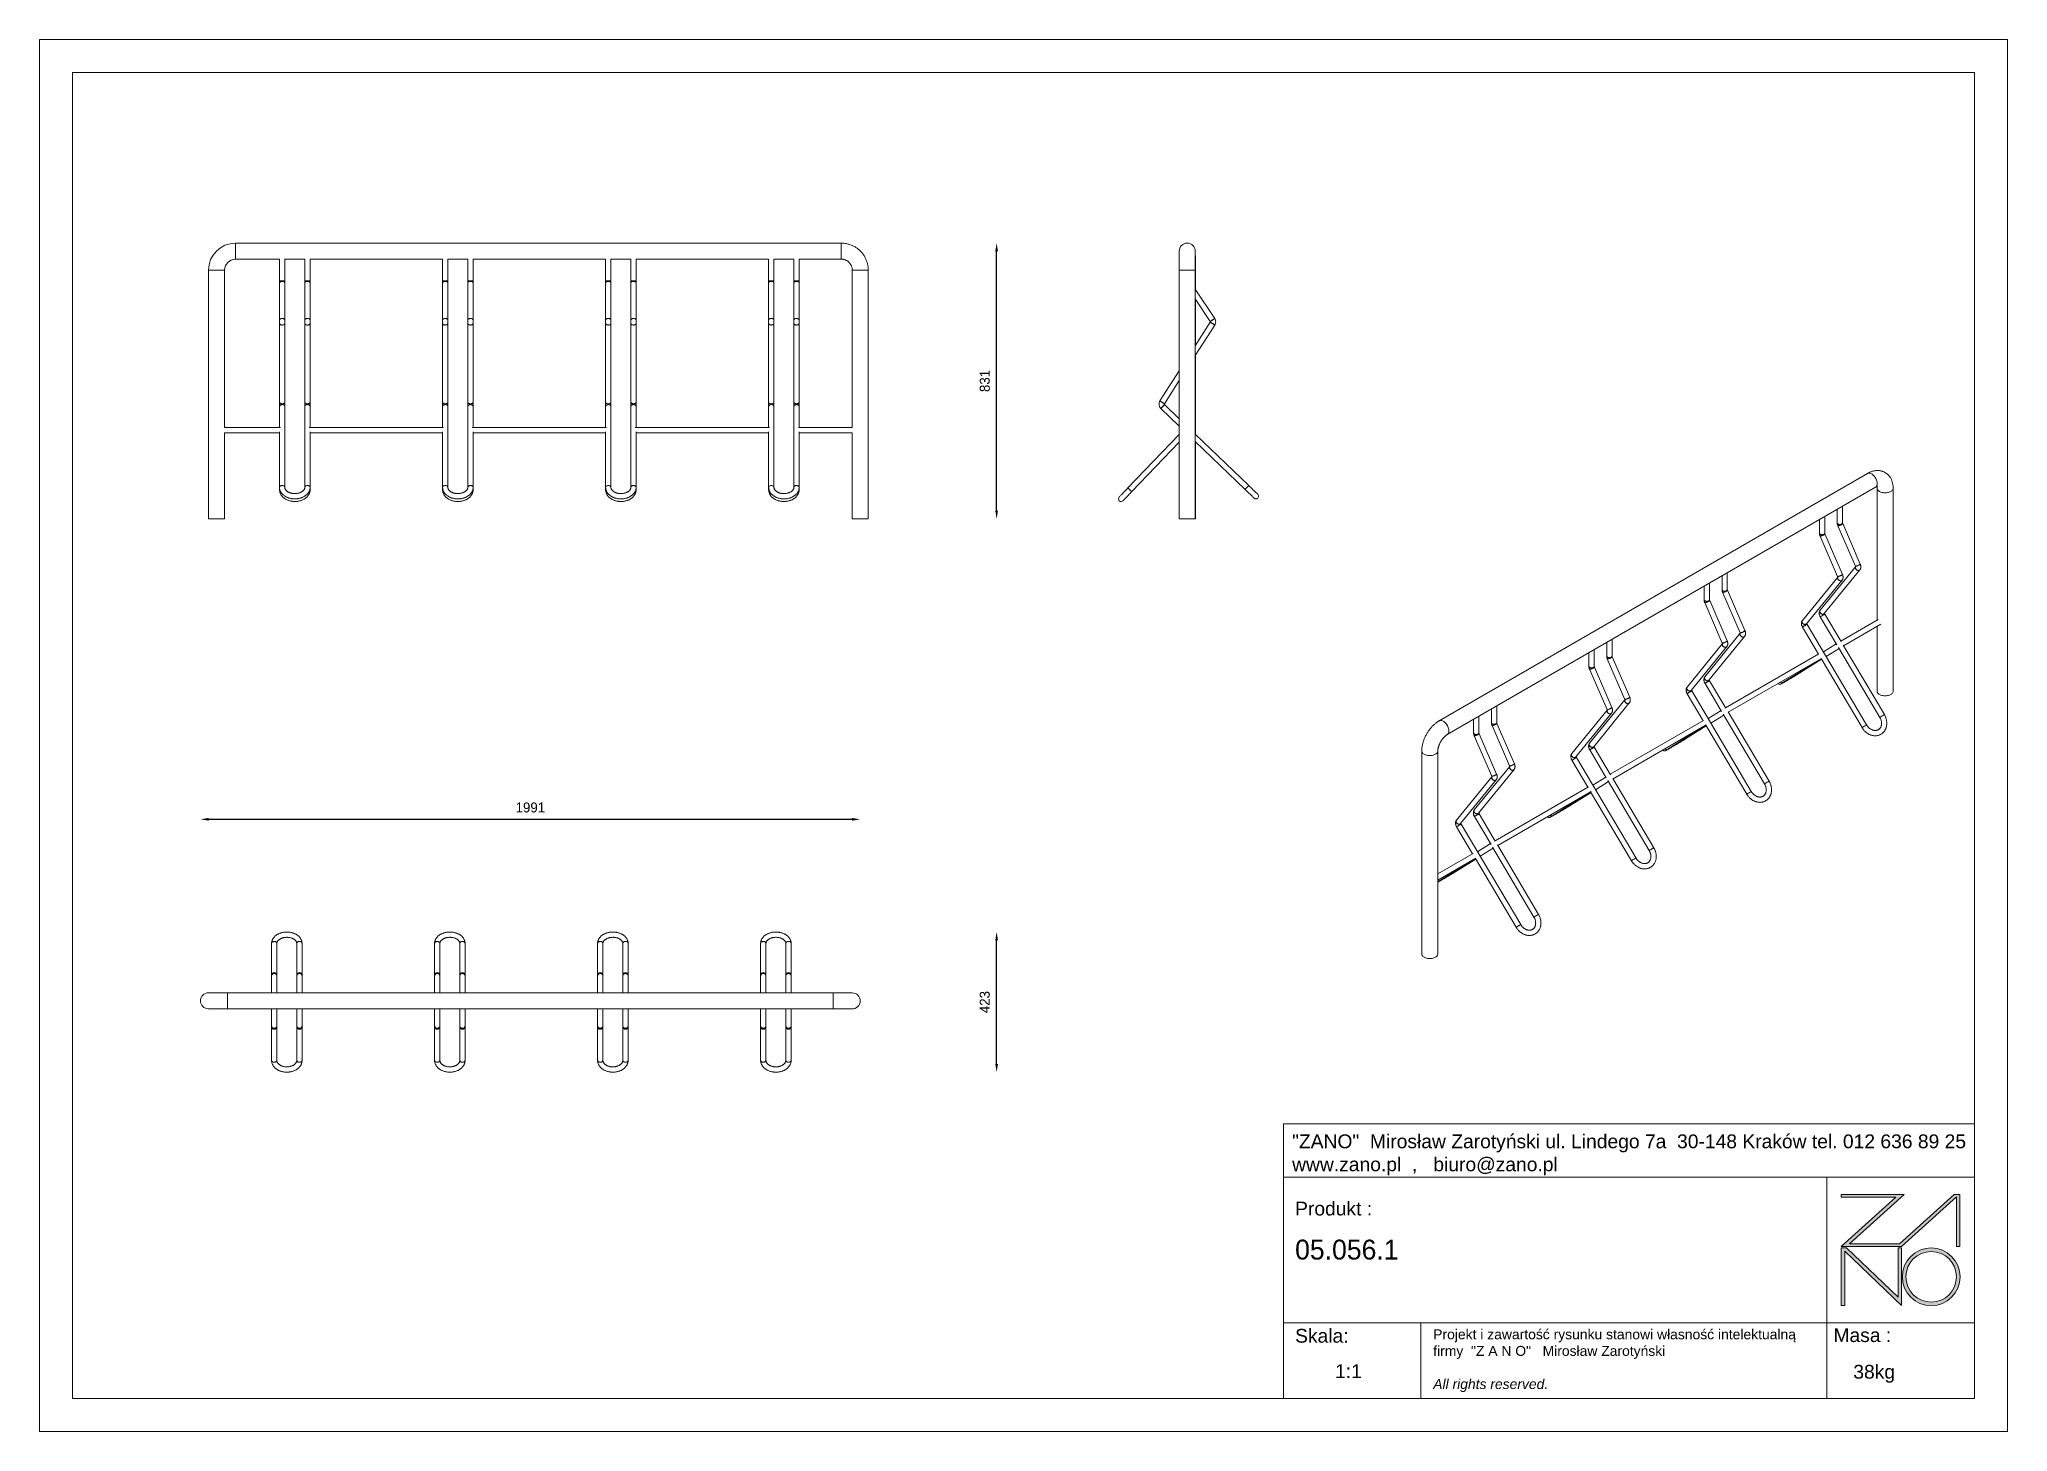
# Model space of a CAD drawing. Header units: millimetres. Extents: x 1939 to 7879, y -2032 to 2168.
import ezdxf

# ---------------------------------------------------------------- set-up
doc = ezdxf.new("R2010")
doc.units = ezdxf.units.MM
doc.header["$PDSIZE"] = -1
doc.layers.add('tabelka', color=155, linetype='Continuous')
doc.layers.add('WYMIAR', color=96, linetype='Continuous')
doc.dimstyles.new('1-1', dxfattribs={"dimtxt": 30, "dimasz": 25, "dimexe": 6.25, "dimexo": 30, "dimgap": 20.625, "dimtad": 1, "dimdec": 1, "dimtxsty": 'Standard', "dimcen": 0, "dimclrd": 2, "dimclre": 2, "dimclrt": 2, "dimadec": 0, "dimazin": 0, "dimtfac": 1, "dimtdec": 1, "dimtmove": 0, "dimatfit": 3, "dimfxl": 0, "dimarcsym": 0})

msp = doc.modelspace()

# ---------------------------------------------------------------- blocks, each defined once
blk = doc.blocks.new('zano')
at = {"layer": 'Defpoints', "lineweight": 5}
for points in [[(6270.2, 3716.2), (6270.2, 3707.4), (6434.8, 3707.4), (6270.2, 3558.4), (6452.4, 3558.4), (6617.9, 3708.2), (6617.9, 3558.4), (6628.6, 3558.4), (6628.6, 3716.2), (6610.7, 3716.2), (6446.1, 3567.2), (6295.4, 3567.2), (6459.9, 3716.2), (6270.2, 3716.2), (6270.2, 3707.4)], [(6270.2, 3554.4), (6286.2, 3554.4), (6441.7, 3405.6), (6441.7, 3554.4), (6452.4, 3554.4), (6452.4, 3380.5), (6281, 3544.6), (6281, 3380.5), (6270.2, 3380.5)]]:
    blk.add_hatch(color=251, dxfattribs=at).paths.add_polyline_path(points)
h = blk.add_hatch(color=251, dxfattribs=at)
h.paths.add_polyline_path([(6454.7, 3467.4, 1), (6628.6, 3467.4, 1)])
h.paths.add_polyline_path([(6617.9, 3467.4, -1), (6465.4, 3467.4, -1)], flags=16)
at = {"layer": 'Defpoints', "color": 251, "lineweight": 5}
blk.add_lwpolyline([(6434.8, 3707.4), (6270.2, 3558.4), (6452.4, 3558.4), (6617.9, 3708.2), (6617.9, 3558.4), (6628.6, 3558.4), (6628.6, 3716.2), (6610.7, 3716.2), (6446.1, 3567.2), (6295.4, 3567.2), (6459.9, 3716.2), (6270.2, 3716.2), (6270.2, 3707.4), (6432.1, 3707.4)], dxfattribs=at)
for points in [[(6270.2, 3716.2), (6270.2, 3707.4), (6434.8, 3707.4), (6270.2, 3558.4), (6452.4, 3558.4), (6617.9, 3708.2), (6617.9, 3558.4), (6628.6, 3558.4), (6628.6, 3716.2), (6610.7, 3716.2), (6446.1, 3567.2), (6295.4, 3567.2), (6459.9, 3716.2), (6270.2, 3716.2), (6270.2, 3707.4)], [(6270.2, 3554.4), (6286.2, 3554.4), (6441.7, 3405.6), (6441.7, 3554.4), (6452.4, 3554.4), (6452.4, 3380.5), (6281, 3544.6), (6281, 3380.5), (6270.2, 3380.5)]]:
    blk.add_lwpolyline(points, close=True, dxfattribs=at)
for radius in [87, 76.3]:
    blk.add_circle((6541.7, 3467.4), radius, dxfattribs=at)
blk = doc.blocks.new('TABELA')
at = {"layer": 'tabelka', "lineweight": 5}
for p, q in [((4587.4, 3929.4), (6672.4, 3929.4)), ((4587.4, 3767.6), (4587.4, 3929.4)), ((4587.4, 3929.4), (6672.4, 3929.4)), ((6226.5, 3767.6), (6226.5, 3329)), ((4587.4, 3329), (6672.4, 3329)), ((5001.6, 3329), (5001.6, 3100.4)), ((6226.5, 3329), (6226.5, 3100.4))]:
    blk.add_line(p, q, dxfattribs=at)
blk.add_lwpolyline([(4587.4, 3767.6), (6672.4, 3767.6), (6672.4, 3100.4), (4587.4, 3100.4)], close=True, dxfattribs=at)
blk.add_blockref('zano', (0, 0))
at = {"layer": 'tabelka', "lineweight": 5, "attachment_point": 1}
for s, insert, char_height, width in [('{\\fArial|b0|i0|c238|p34;"ZANO"  Mirosław Zarotyński ul. Lindego 7a  30-148 Kraków tel. 012 636 89 25\\Pwww.zano.pl  ,   biuro@zano.pl}', (4613, 3896.9), 41.595, 2040.38), ('{\\fArial|b0|i0|c238|p34;Produkt : }', (4622, 3694.1), 41.595, 265.273), ('{\\fCentury Gothic|b0|i0|c238|p34;05.056.1}', (4622, 3579.5), 60, 713.135), ('{\\fArial|b0|i0|c238|p34;Skala: }', (4622, 3310.3), 41.595, 191.675), ('{\\fArial|b0|i0|c238|p34;Masa :}', (6246.7, 3312.2), 41.595, 200.457), ('{\\fArial|b0|i0|c238|p34;1:1}', (4742.5, 3203.5), 41.595, 42.482), ('{\\fArial|b0|i0|c238|p34;38kg}', (6306.7, 3201.8), 41.595, 42.482)]:
    blk.add_mtext(s, dxfattribs=dict(at, insert=insert, char_height=char_height, width=width))
at = {"layer": 'tabelka', "color": 1, "lineweight": 5, "insert": (5038.9, 3308.9), "char_height": 30, "width": 1186.12, "attachment_point": 1}
blk.add_mtext('{\\fArial|b0|i0|c0|p34;Projekt i zawartość rysunku stanowi własność intelektualną firmy \\fArial|b0|i0|c238|p34; "Z A N O"   Mirosław Zarotyński\\fArial|b0|i1|c238|p34;\\P\\PAll rights reserved.}', dxfattribs=at)
blk = doc.blocks.new('front')
at = {"color": 7, "linetype": 'Continuous', "lineweight": 15}
for p, q in [((763.2, 2111.9), (-1064.8, 2111.9)), ((763.2, 2111.9), (-1064.8, 2111.9)), ((-1064.8, 2087.7), (-1064.8, 2111.9)), ((-1064.8, 2088), (-1064.8, 2111.9)), ((-1064.8, 2063.6), (-1064.8, 2088)), ((-1064.8, 2063.6), (-1064.8, 2087.7)), ((763.2, 2088), (763.2, 2111.9)), ((763.2, 2063.6), (763.2, 2088)), ((-1146.3, 2030.3), (-1146.3, 1280.3)), ((-1122.2, 2030.3), (-1146.3, 2030.3)), ((-1122.1, 2030.3), (-1098, 2030.3)), ((-1098, 1555.8), (-1098, 2030.3)), ((-1064.8, 2063.6), (-931.8, 2063.6)), ((-1064.8, 2063.6), (-931.8, 2063.6)), ((-931.8, 2063.6), (-931.8, 1997.7)), ((-915.8, 1997.7), (-915.8, 2063.6)), ((-915.8, 2063.6), (-855.8, 2063.6)), ((-915.8, 2063.6), (-855.8, 2063.6)), ((-855.8, 2063.6), (-855.8, 1997.7)), ((-839.8, 1997.7), (-839.8, 2063.6)), ((-839.8, 2063.6), (-439.8, 2063.6)), ((-839.8, 2063.6), (-439.8, 2063.6)), ((-439.8, 2063.6), (-439.8, 1997.7)), ((-423.8, 1997.7), (-423.8, 2063.6)), ((-423.8, 2063.6), (-363.8, 2063.6)), ((-423.8, 2063.6), (-363.8, 2063.6)), ((-363.8, 2063.6), (-363.8, 1997.7)), ((-347.8, 1997.7), (-347.8, 2063.6)), ((-347.8, 2063.6), (52.2, 2063.6)), ((-347.8, 2063.6), (52.2, 2063.6)), ((52.2, 2063.6), (52.2, 1997.7)), ((68.2, 1997.7), (68.2, 2063.6)), ((68.2, 2063.6), (128.2, 2063.6)), ((68.2, 2063.6), (128.2, 2063.6)), ((128.2, 2063.6), (128.2, 1997.7)), ((144.2, 1997.7), (144.2, 2063.6)), ((144.2, 2063.6), (544.2, 2063.6)), ((144.2, 2063.6), (544.2, 2063.6)), ((544.2, 2063.6), (544.2, 1997.7)), ((560.2, 1997.7), (560.2, 2063.6)), ((560.2, 2063.6), (620.2, 2063.6)), ((560.2, 2063.6), (620.2, 2063.6)), ((620.2, 2063.6), (620.2, 1997.7)), ((636.2, 1997.7), (636.2, 2063.6)), ((636.2, 2063.6), (763.2, 2063.6)), ((636.2, 2063.6), (763.2, 2063.6)), ((796.4, 2030.3), (796.4, 1555.8)), ((796.4, 2030.3), (820.4, 2030.3)), ((844.8, 2030.3), (820.4, 2030.3)), ((844.7, 1280.3), (844.7, 2030.3)), ((-931.8, 1997.7), (-931.8, 1992.2)), ((-915.8, 1997.7), (-931.8, 1997.7)), ((-931.8, 1997.7), (-923.8, 1997.7)), ((-931.8, 1992.2), (-931.8, 1880.1)), ((-923.8, 1997.7), (-915.8, 1997.7)), ((-915.8, 1992.2), (-915.8, 1997.7)), ((-915.8, 1880.1), (-915.8, 1992.2)), ((-855.8, 1997.7), (-855.8, 1992.2)), ((-839.8, 1997.7), (-855.8, 1997.7)), ((-855.8, 1997.7), (-847.8, 1997.7)), ((-855.8, 1992.2), (-855.8, 1880.1)), ((-847.8, 1997.7), (-839.8, 1997.7)), ((-839.8, 1992.2), (-839.8, 1997.7)), ((-839.8, 1880.1), (-839.8, 1992.2)), ((-439.8, 1997.7), (-439.8, 1992.2)), ((-423.8, 1997.7), (-439.8, 1997.7)), ((-439.8, 1997.7), (-431.8, 1997.7)), ((-439.8, 1992.2), (-439.8, 1880.1)), ((-431.8, 1997.7), (-423.8, 1997.7)), ((-423.8, 1992.2), (-423.8, 1997.7)), ((-423.8, 1880.1), (-423.8, 1992.2)), ((-363.8, 1997.7), (-363.8, 1992.2)), ((-347.8, 1997.7), (-363.8, 1997.7)), ((-363.8, 1997.7), (-355.8, 1997.7)), ((-363.8, 1992.2), (-363.8, 1880.1)), ((-355.8, 1997.7), (-347.8, 1997.7)), ((-347.8, 1992.2), (-347.8, 1997.7)), ((-347.8, 1880.1), (-347.8, 1992.2)), ((52.2, 1997.7), (52.2, 1992.2)), ((68.2, 1997.7), (52.2, 1997.7)), ((52.2, 1997.7), (60.2, 1997.7)), ((52.2, 1992.2), (52.2, 1880.1)), ((60.2, 1997.7), (68.2, 1997.7)), ((68.2, 1992.2), (68.2, 1997.7)), ((68.2, 1880.1), (68.2, 1992.2)), ((128.2, 1997.7), (128.2, 1992.2)), ((144.2, 1997.7), (128.2, 1997.7)), ((128.2, 1997.7), (136.2, 1997.7)), ((128.2, 1992.2), (128.2, 1880.1)), ((136.2, 1997.7), (144.2, 1997.7)), ((144.2, 1992.2), (144.2, 1997.7)), ((144.2, 1880.1), (144.2, 1992.2)), ((544.2, 1997.7), (544.2, 1992.2)), ((560.2, 1997.7), (544.2, 1997.7)), ((544.2, 1997.7), (552.2, 1997.7)), ((544.2, 1992.2), (544.2, 1880.1)), ((552.2, 1997.7), (560.2, 1997.7)), ((560.2, 1992.2), (560.2, 1997.7)), ((560.2, 1880.1), (560.2, 1992.2)), ((620.2, 1997.7), (620.2, 1992.2)), ((636.2, 1997.7), (620.2, 1997.7)), ((620.2, 1997.7), (628.2, 1997.7)), ((620.2, 1992.2), (620.2, 1880.1)), ((628.2, 1997.7), (636.2, 1997.7)), ((636.2, 1992.2), (636.2, 1997.7)), ((636.2, 1880.1), (636.2, 1992.2)), ((-931.8, 1880.1), (-931.8, 1869.2)), ((-931.8, 1869.2), (-931.8, 1631.6)), ((-915.8, 1869.2), (-915.8, 1880.1)), ((-915.8, 1631.6), (-915.8, 1869.2)), ((-855.8, 1880.1), (-855.8, 1869.2)), ((-855.8, 1869.2), (-855.8, 1631.6)), ((-839.8, 1869.2), (-839.8, 1880.1)), ((-839.8, 1631.6), (-839.8, 1869.2)), ((-439.8, 1880.1), (-439.8, 1869.2)), ((-439.8, 1869.2), (-439.8, 1631.6)), ((-423.8, 1869.2), (-423.8, 1880.1)), ((-423.8, 1631.6), (-423.8, 1869.2)), ((-363.8, 1880.1), (-363.8, 1869.2)), ((-363.8, 1869.2), (-363.8, 1631.6)), ((-347.8, 1869.2), (-347.8, 1880.1)), ((-347.8, 1631.6), (-347.8, 1869.2)), ((52.2, 1880.1), (52.2, 1869.2)), ((52.2, 1869.2), (52.2, 1631.6)), ((68.2, 1869.2), (68.2, 1880.1)), ((68.2, 1631.6), (68.2, 1869.2)), ((128.2, 1880.1), (128.2, 1869.2)), ((128.2, 1869.2), (128.2, 1631.6)), ((144.2, 1869.2), (144.2, 1880.1)), ((144.2, 1631.6), (144.2, 1869.2)), ((544.2, 1880.1), (544.2, 1869.2)), ((544.2, 1869.2), (544.2, 1631.6)), ((560.2, 1869.2), (560.2, 1880.1)), ((560.2, 1631.6), (560.2, 1869.2)), ((620.2, 1880.1), (620.2, 1869.2)), ((620.2, 1869.2), (620.2, 1631.6)), ((636.2, 1869.2), (636.2, 1880.1)), ((636.2, 1631.6), (636.2, 1869.2)), ((-931.8, 1631.6), (-931.8, 1619)), ((-931.8, 1619), (-931.8, 1555.8)), ((-915.8, 1619), (-915.8, 1631.6)), ((-915.8, 1374.7), (-915.8, 1619)), ((-855.8, 1631.6), (-855.8, 1619)), ((-855.8, 1619), (-855.8, 1374.7)), ((-839.8, 1619), (-839.8, 1631.6)), ((-839.8, 1555.8), (-839.8, 1619)), ((-439.8, 1631.6), (-439.8, 1619)), ((-439.8, 1619), (-439.8, 1555.8)), ((-423.8, 1619), (-423.8, 1631.6)), ((-423.8, 1374.7), (-423.8, 1619)), ((-363.8, 1631.6), (-363.8, 1619)), ((-363.8, 1619), (-363.8, 1374.7)), ((-347.8, 1619), (-347.8, 1631.6)), ((-347.8, 1555.8), (-347.8, 1619)), ((52.2, 1631.6), (52.2, 1619)), ((52.2, 1619), (52.2, 1555.8)), ((68.2, 1619), (68.2, 1631.6)), ((68.2, 1374.7), (68.2, 1619)), ((128.2, 1631.6), (128.2, 1619)), ((128.2, 1619), (128.2, 1374.7)), ((144.2, 1619), (144.2, 1631.6)), ((144.2, 1555.8), (144.2, 1619)), ((544.2, 1631.6), (544.2, 1619)), ((544.2, 1619), (544.2, 1555.8)), ((560.2, 1619), (560.2, 1631.6)), ((560.2, 1374.7), (560.2, 1619)), ((620.2, 1631.6), (620.2, 1619)), ((620.2, 1619), (620.2, 1374.7)), ((636.2, 1619), (636.2, 1631.6)), ((636.2, 1555.8), (636.2, 1619)), ((-929.3, 1555.8), (-1098, 1555.8)), ((-437.3, 1555.8), (-842.2, 1555.8)), ((54.7, 1555.8), (-350.2, 1555.8)), ((546.7, 1555.8), (141.8, 1555.8)), ((796.4, 1555.8), (633.8, 1555.8)), ((-1098, 1280.3), (-1098, 1539.8)), ((-1098, 1539.8), (-931.8, 1539.8)), ((-931.8, 1542.2), (-931.8, 1374.7)), ((-839.8, 1374.7), (-839.8, 1542.2)), ((-839.8, 1539.8), (-439.8, 1539.8)), ((-439.8, 1542.2), (-439.8, 1374.7)), ((-347.8, 1374.7), (-347.8, 1542.2)), ((-347.8, 1539.8), (52.2, 1539.8)), ((52.2, 1542.2), (52.2, 1374.7)), ((144.2, 1374.7), (144.2, 1542.2)), ((144.2, 1539.8), (544.2, 1539.8)), ((544.2, 1542.2), (544.2, 1374.7)), ((636.2, 1374.7), (636.2, 1542.2)), ((636.2, 1539.8), (796.4, 1539.8)), ((796.4, 1539.8), (796.4, 1280.3)), ((-931.8, 1374.7), (-931.8, 1367.8)), ((-839.8, 1367.8), (-839.8, 1374.7)), ((-439.8, 1374.7), (-439.8, 1367.8)), ((-347.8, 1367.8), (-347.8, 1374.7)), ((52.2, 1374.7), (52.2, 1367.8)), ((144.2, 1367.8), (144.2, 1374.7)), ((544.2, 1374.7), (544.2, 1367.8)), ((636.2, 1367.8), (636.2, 1374.7)), ((-1146.3, 1280.3), (-1122.1, 1280.3)), ((-1122.1, 1280.3), (-1098, 1280.3)), ((796.4, 1280.3), (820.6, 1280.3)), ((820.6, 1280.3), (844.7, 1280.3))]:
    blk.add_line(p, q, dxfattribs=at)
at = {"color": 7, "linetype": 'Continuous', "lineweight": 15, "flags": 128}
for points in [[(763.2, 2111.9), (763.2, 2111.7), (763.2, 2111.2), (763.2, 2110.3), (763.1, 2109.1), (763.1, 2107.6), (763.1, 2105.8), (763.1, 2103.7), (763.1, 2101.5), (763, 2099), (763, 2096.3), (763, 2093.5), (763, 2090.6), (763, 2087.7), (763, 2084.8), (763, 2082), (763, 2079.2), (763, 2076.5), (763.1, 2074), (763.1, 2071.7), (763.1, 2069.7), (763.1, 2067.9), (763.1, 2066.3), (763.2, 2065.2), (763.2, 2064.3), (763.2, 2063.8), (763.2, 2063.6)], [(-915.8, 1992.2), (-915.9, 1992.9), (-916.3, 1993.8), (-917.1, 1994.7), (-918.3, 1995.4), (-919.6, 1996), (-921.2, 1996.4), (-922.9, 1996.6), (-924.6, 1996.6), (-926.3, 1996.4), (-927.9, 1996), (-929.3, 1995.4), (-930.4, 1994.7), (-931.2, 1993.8), (-931.7, 1992.9), (-931.8, 1992.2)], [(-931.8, 1992.2), (-931.8, 1992.4), (-931.5, 1993.4), (-930.8, 1994.3), (-929.9, 1995.1), (-928.6, 1995.7), (-927.1, 1996.2), (-925.5, 1996.5), (-923.8, 1996.6)], [(-923.8, 1996.6), (-922, 1996.5), (-920.4, 1996.2), (-918.9, 1995.7), (-917.7, 1995.1), (-916.7, 1994.3), (-916.1, 1993.4), (-915.8, 1992.4), (-915.8, 1992.2)], [(-839.8, 1992.2), (-839.9, 1992.9), (-840.3, 1993.8), (-841.1, 1994.7), (-842.3, 1995.4), (-843.6, 1996), (-845.2, 1996.4), (-846.9, 1996.6), (-848.6, 1996.6), (-850.3, 1996.4), (-851.9, 1996), (-853.3, 1995.4), (-854.4, 1994.7), (-855.2, 1993.8), (-855.7, 1992.9), (-855.8, 1992.2)], [(-855.8, 1992.2), (-855.8, 1992.4), (-855.5, 1993.4), (-854.8, 1994.3), (-853.9, 1995.1), (-852.6, 1995.7), (-851.1, 1996.2), (-849.5, 1996.5), (-847.8, 1996.6)], [(-847.8, 1996.6), (-846, 1996.5), (-844.4, 1996.2), (-842.9, 1995.7), (-841.7, 1995.1), (-840.7, 1994.3), (-840.1, 1993.4), (-839.8, 1992.4), (-839.8, 1992.2)], [(-423.8, 1992.2), (-423.9, 1992.9), (-424.3, 1993.8), (-425.1, 1994.7), (-426.3, 1995.4), (-427.6, 1996), (-429.2, 1996.4), (-430.9, 1996.6), (-432.6, 1996.6), (-434.3, 1996.4), (-435.9, 1996), (-437.3, 1995.4), (-438.4, 1994.7), (-439.2, 1993.8), (-439.7, 1992.9), (-439.8, 1992.2)], [(-439.8, 1992.2), (-439.8, 1992.4), (-439.5, 1993.4), (-438.8, 1994.3), (-437.9, 1995.1), (-436.6, 1995.7), (-435.1, 1996.2), (-433.5, 1996.5), (-431.8, 1996.6)], [(-431.8, 1996.6), (-430, 1996.5), (-428.4, 1996.2), (-426.9, 1995.7), (-425.7, 1995.1), (-424.7, 1994.3), (-424.1, 1993.4), (-423.8, 1992.4), (-423.8, 1992.2)], [(-347.8, 1992.2), (-347.9, 1992.9), (-348.3, 1993.8), (-349.1, 1994.7), (-350.3, 1995.4), (-351.6, 1996), (-353.2, 1996.4), (-354.9, 1996.6), (-356.6, 1996.6), (-358.3, 1996.4), (-359.9, 1996), (-361.3, 1995.4), (-362.4, 1994.7), (-363.2, 1993.8), (-363.7, 1992.9), (-363.8, 1992.2)], [(-363.8, 1992.2), (-363.8, 1992.4), (-363.5, 1993.4), (-362.8, 1994.3), (-361.9, 1995.1), (-360.6, 1995.7), (-359.1, 1996.2), (-357.5, 1996.5), (-355.8, 1996.6)], [(-355.8, 1996.6), (-354, 1996.5), (-352.4, 1996.2), (-350.9, 1995.7), (-349.7, 1995.1), (-348.7, 1994.3), (-348.1, 1993.4), (-347.8, 1992.4), (-347.8, 1992.2)], [(68.2, 1992.2), (68.1, 1992.9), (67.7, 1993.8), (66.9, 1994.7), (65.7, 1995.4), (64.4, 1996), (62.8, 1996.4), (61.1, 1996.6), (59.4, 1996.6), (57.7, 1996.4), (56.1, 1996), (54.7, 1995.4), (53.6, 1994.7), (52.8, 1993.8), (52.3, 1992.9), (52.2, 1992.2)], [(52.2, 1992.2), (52.2, 1992.4), (52.5, 1993.4), (53.2, 1994.3), (54.1, 1995.1), (55.4, 1995.7), (56.9, 1996.2), (58.5, 1996.5), (60.2, 1996.6)], [(60.2, 1996.6), (62, 1996.5), (63.6, 1996.2), (65.1, 1995.7), (66.3, 1995.1), (67.3, 1994.3), (67.9, 1993.4), (68.2, 1992.4), (68.2, 1992.2)], [(144.2, 1992.2), (144.1, 1992.9), (143.7, 1993.8), (142.9, 1994.7), (141.7, 1995.4), (140.4, 1996), (138.8, 1996.4), (137.1, 1996.6), (135.4, 1996.6), (133.7, 1996.4), (132.1, 1996), (130.7, 1995.4), (129.6, 1994.7), (128.8, 1993.8), (128.3, 1992.9), (128.2, 1992.2)], [(128.2, 1992.2), (128.2, 1992.4), (128.5, 1993.4), (129.2, 1994.3), (130.1, 1995.1), (131.4, 1995.7), (132.9, 1996.2), (134.5, 1996.5), (136.2, 1996.6)], [(136.2, 1996.6), (138, 1996.5), (139.6, 1996.2), (141.1, 1995.7), (142.3, 1995.1), (143.3, 1994.3), (143.9, 1993.4), (144.2, 1992.4), (144.2, 1992.2)], [(560.2, 1992.2), (560.1, 1992.9), (559.7, 1993.8), (558.9, 1994.7), (557.7, 1995.4), (556.4, 1996), (554.8, 1996.4), (553.1, 1996.6), (551.4, 1996.6), (549.7, 1996.4), (548.1, 1996), (546.7, 1995.4), (545.6, 1994.7), (544.8, 1993.8), (544.3, 1992.9), (544.2, 1992.2)], [(544.2, 1992.2), (544.2, 1992.4), (544.5, 1993.4), (545.2, 1994.3), (546.1, 1995.1), (547.4, 1995.7), (548.9, 1996.2), (550.5, 1996.5), (552.2, 1996.6)], [(552.2, 1996.6), (554, 1996.5), (555.6, 1996.2), (557.1, 1995.7), (558.3, 1995.1), (559.3, 1994.3), (559.9, 1993.4), (560.2, 1992.4), (560.2, 1992.2)], [(636.2, 1992.2), (636.1, 1992.9), (635.7, 1993.8), (634.9, 1994.7), (633.7, 1995.4), (632.4, 1996), (630.8, 1996.4), (629.1, 1996.6), (627.4, 1996.6), (625.7, 1996.4), (624.1, 1996), (622.7, 1995.4), (621.6, 1994.7), (620.8, 1993.8), (620.3, 1992.9), (620.2, 1992.2)], [(620.2, 1992.2), (620.2, 1992.4), (620.5, 1993.4), (621.2, 1994.3), (622.1, 1995.1), (623.4, 1995.7), (624.9, 1996.2), (626.5, 1996.5), (628.2, 1996.6)], [(628.2, 1996.6), (630, 1996.5), (631.6, 1996.2), (633.1, 1995.7), (634.3, 1995.1), (635.3, 1994.3), (635.9, 1993.4), (636.2, 1992.4), (636.2, 1992.2)], [(-915.8, 1880.1), (-915.9, 1880.9), (-916.3, 1881.8), (-917.1, 1882.6), (-918.3, 1883.4), (-919.6, 1883.9), (-921.2, 1884.3), (-922.9, 1884.6), (-924.6, 1884.6), (-926.3, 1884.3), (-927.9, 1883.9), (-929.3, 1883.4), (-930.4, 1882.6), (-931.2, 1881.8), (-931.7, 1880.9), (-931.8, 1880.1)], [(-931.8, 1880.1), (-931.8, 1880.4), (-931.5, 1881.3), (-930.8, 1882.2), (-929.9, 1883), (-928.6, 1883.7), (-927.1, 1884.2), (-925.5, 1884.5), (-923.8, 1884.6)], [(-915.8, 1869.2), (-915.9, 1868.5), (-916.3, 1867.6), (-917.1, 1866.8), (-918.3, 1866.1), (-919.6, 1865.5), (-921.2, 1865.1), (-922.9, 1864.9), (-924.6, 1864.9), (-926.3, 1865.1), (-927.9, 1865.5), (-929.3, 1866.1), (-930.4, 1866.8), (-931.2, 1867.6), (-931.7, 1868.5), (-931.8, 1869.2)], [(-931.8, 1869.2), (-931.8, 1869), (-931.5, 1868), (-930.8, 1867.2), (-929.9, 1866.4), (-928.6, 1865.8), (-927.1, 1865.3), (-925.5, 1865), (-923.8, 1864.9)], [(-923.8, 1884.6), (-922, 1884.5), (-920.4, 1884.2), (-918.9, 1883.7), (-917.7, 1883), (-916.7, 1882.2), (-916.1, 1881.3), (-915.8, 1880.4), (-915.8, 1880.1)], [(-923.8, 1864.9), (-922, 1865), (-920.4, 1865.3), (-918.9, 1865.8), (-917.7, 1866.4), (-916.7, 1867.2), (-916.1, 1868), (-915.8, 1869), (-915.8, 1869.2)], [(-839.8, 1880.1), (-839.9, 1880.9), (-840.3, 1881.8), (-841.1, 1882.6), (-842.3, 1883.4), (-843.6, 1883.9), (-845.2, 1884.3), (-846.9, 1884.6), (-848.6, 1884.6), (-850.3, 1884.3), (-851.9, 1883.9), (-853.3, 1883.4), (-854.4, 1882.6), (-855.2, 1881.8), (-855.7, 1880.9), (-855.8, 1880.1)], [(-855.8, 1880.1), (-855.8, 1880.4), (-855.5, 1881.3), (-854.8, 1882.2), (-853.9, 1883), (-852.6, 1883.7), (-851.1, 1884.2), (-849.5, 1884.5), (-847.8, 1884.6)], [(-839.8, 1869.2), (-839.9, 1868.5), (-840.3, 1867.6), (-841.1, 1866.8), (-842.3, 1866.1), (-843.6, 1865.5), (-845.2, 1865.1), (-846.9, 1864.9), (-848.6, 1864.9), (-850.3, 1865.1), (-851.9, 1865.5), (-853.3, 1866.1), (-854.4, 1866.8), (-855.2, 1867.6), (-855.7, 1868.5), (-855.8, 1869.2)], [(-855.8, 1869.2), (-855.8, 1869), (-855.5, 1868), (-854.8, 1867.2), (-853.9, 1866.4), (-852.6, 1865.8), (-851.1, 1865.3), (-849.5, 1865), (-847.8, 1864.9)], [(-847.8, 1884.6), (-846, 1884.5), (-844.4, 1884.2), (-842.9, 1883.7), (-841.7, 1883), (-840.7, 1882.2), (-840.1, 1881.3), (-839.8, 1880.4), (-839.8, 1880.1)], [(-847.8, 1864.9), (-846, 1865), (-844.4, 1865.3), (-842.9, 1865.8), (-841.7, 1866.4), (-840.7, 1867.2), (-840.1, 1868), (-839.8, 1869), (-839.8, 1869.2)], [(-423.8, 1880.1), (-423.9, 1880.9), (-424.3, 1881.8), (-425.1, 1882.6), (-426.3, 1883.4), (-427.6, 1883.9), (-429.2, 1884.3), (-430.9, 1884.6), (-432.6, 1884.6), (-434.3, 1884.3), (-435.9, 1883.9), (-437.3, 1883.4), (-438.4, 1882.6), (-439.2, 1881.8), (-439.7, 1880.9), (-439.8, 1880.1)], [(-439.8, 1880.1), (-439.8, 1880.4), (-439.5, 1881.3), (-438.8, 1882.2), (-437.9, 1883), (-436.6, 1883.7), (-435.1, 1884.2), (-433.5, 1884.5), (-431.8, 1884.6)], [(-423.8, 1869.2), (-423.9, 1868.5), (-424.3, 1867.6), (-425.1, 1866.8), (-426.3, 1866.1), (-427.6, 1865.5), (-429.2, 1865.1), (-430.9, 1864.9), (-432.6, 1864.9), (-434.3, 1865.1), (-435.9, 1865.5), (-437.3, 1866.1), (-438.4, 1866.8), (-439.2, 1867.6), (-439.7, 1868.5), (-439.8, 1869.2)], [(-439.8, 1869.2), (-439.8, 1869), (-439.5, 1868), (-438.8, 1867.2), (-437.9, 1866.4), (-436.6, 1865.8), (-435.1, 1865.3), (-433.5, 1865), (-431.8, 1864.9)], [(-431.8, 1884.6), (-430, 1884.5), (-428.4, 1884.2), (-426.9, 1883.7), (-425.7, 1883), (-424.7, 1882.2), (-424.1, 1881.3), (-423.8, 1880.4), (-423.8, 1880.1)], [(-431.8, 1864.9), (-430, 1865), (-428.4, 1865.3), (-426.9, 1865.8), (-425.7, 1866.4), (-424.7, 1867.2), (-424.1, 1868), (-423.8, 1869), (-423.8, 1869.2)], [(-347.8, 1880.1), (-347.9, 1880.9), (-348.3, 1881.8), (-349.1, 1882.6), (-350.3, 1883.4), (-351.6, 1883.9), (-353.2, 1884.3), (-354.9, 1884.6), (-356.6, 1884.6), (-358.3, 1884.3), (-359.9, 1883.9), (-361.3, 1883.4), (-362.4, 1882.6), (-363.2, 1881.8), (-363.7, 1880.9), (-363.8, 1880.1)], [(-363.8, 1880.1), (-363.8, 1880.4), (-363.5, 1881.3), (-362.8, 1882.2), (-361.9, 1883), (-360.6, 1883.7), (-359.1, 1884.2), (-357.5, 1884.5), (-355.8, 1884.6)], [(-347.8, 1869.2), (-347.9, 1868.5), (-348.3, 1867.6), (-349.1, 1866.8), (-350.3, 1866.1), (-351.6, 1865.5), (-353.2, 1865.1), (-354.9, 1864.9), (-356.6, 1864.9), (-358.3, 1865.1), (-359.9, 1865.5), (-361.3, 1866.1), (-362.4, 1866.8), (-363.2, 1867.6), (-363.7, 1868.5), (-363.8, 1869.2)], [(-363.8, 1869.2), (-363.8, 1869), (-363.5, 1868), (-362.8, 1867.2), (-361.9, 1866.4), (-360.6, 1865.8), (-359.1, 1865.3), (-357.5, 1865), (-355.8, 1864.9)], [(-355.8, 1884.6), (-354, 1884.5), (-352.4, 1884.2), (-350.9, 1883.7), (-349.7, 1883), (-348.7, 1882.2), (-348.1, 1881.3), (-347.8, 1880.4), (-347.8, 1880.1)], [(-355.8, 1864.9), (-354, 1865), (-352.4, 1865.3), (-350.9, 1865.8), (-349.7, 1866.4), (-348.7, 1867.2), (-348.1, 1868), (-347.8, 1869), (-347.8, 1869.2)], [(68.2, 1880.1), (68.1, 1880.9), (67.7, 1881.8), (66.9, 1882.6), (65.7, 1883.4), (64.4, 1883.9), (62.8, 1884.3), (61.1, 1884.6), (59.4, 1884.6), (57.7, 1884.3), (56.1, 1883.9), (54.7, 1883.4), (53.6, 1882.6), (52.8, 1881.8), (52.3, 1880.9), (52.2, 1880.1)], [(52.2, 1880.1), (52.2, 1880.4), (52.5, 1881.3), (53.2, 1882.2), (54.1, 1883), (55.4, 1883.7), (56.9, 1884.2), (58.5, 1884.5), (60.2, 1884.6)], [(68.2, 1869.2), (68.1, 1868.5), (67.7, 1867.6), (66.9, 1866.8), (65.7, 1866.1), (64.4, 1865.5), (62.8, 1865.1), (61.1, 1864.9), (59.4, 1864.9), (57.7, 1865.1), (56.1, 1865.5), (54.7, 1866.1), (53.6, 1866.8), (52.8, 1867.6), (52.3, 1868.5), (52.2, 1869.2)], [(52.2, 1869.2), (52.2, 1869), (52.5, 1868), (53.2, 1867.2), (54.1, 1866.4), (55.4, 1865.8), (56.9, 1865.3), (58.5, 1865), (60.2, 1864.9)], [(60.2, 1884.6), (62, 1884.5), (63.6, 1884.2), (65.1, 1883.7), (66.3, 1883), (67.3, 1882.2), (67.9, 1881.3), (68.2, 1880.4), (68.2, 1880.1)], [(60.2, 1864.9), (62, 1865), (63.6, 1865.3), (65.1, 1865.8), (66.3, 1866.4), (67.3, 1867.2), (67.9, 1868), (68.2, 1869), (68.2, 1869.2)], [(144.2, 1880.1), (144.1, 1880.9), (143.7, 1881.8), (142.9, 1882.6), (141.7, 1883.4), (140.4, 1883.9), (138.8, 1884.3), (137.1, 1884.6), (135.4, 1884.6), (133.7, 1884.3), (132.1, 1883.9), (130.7, 1883.4), (129.6, 1882.6), (128.8, 1881.8), (128.3, 1880.9), (128.2, 1880.1)], [(128.2, 1880.1), (128.2, 1880.4), (128.5, 1881.3), (129.2, 1882.2), (130.1, 1883), (131.4, 1883.7), (132.9, 1884.2), (134.5, 1884.5), (136.2, 1884.6)], [(144.2, 1869.2), (144.1, 1868.5), (143.7, 1867.6), (142.9, 1866.8), (141.7, 1866.1), (140.4, 1865.5), (138.8, 1865.1), (137.1, 1864.9), (135.4, 1864.9), (133.7, 1865.1), (132.1, 1865.5), (130.7, 1866.1), (129.6, 1866.8), (128.8, 1867.6), (128.3, 1868.5), (128.2, 1869.2)], [(128.2, 1869.2), (128.2, 1869), (128.5, 1868), (129.2, 1867.2), (130.1, 1866.4), (131.4, 1865.8), (132.9, 1865.3), (134.5, 1865), (136.2, 1864.9)], [(136.2, 1884.6), (138, 1884.5), (139.6, 1884.2), (141.1, 1883.7), (142.3, 1883), (143.3, 1882.2), (143.9, 1881.3), (144.2, 1880.4), (144.2, 1880.1)], [(136.2, 1864.9), (138, 1865), (139.6, 1865.3), (141.1, 1865.8), (142.3, 1866.4), (143.3, 1867.2), (143.9, 1868), (144.2, 1869), (144.2, 1869.2)], [(560.2, 1880.1), (560.1, 1880.9), (559.7, 1881.8), (558.9, 1882.6), (557.7, 1883.4), (556.4, 1883.9), (554.8, 1884.3), (553.1, 1884.6), (551.4, 1884.6), (549.7, 1884.3), (548.1, 1883.9), (546.7, 1883.4), (545.6, 1882.6), (544.8, 1881.8), (544.3, 1880.9), (544.2, 1880.1)], [(544.2, 1880.1), (544.2, 1880.4), (544.5, 1881.3), (545.2, 1882.2), (546.1, 1883), (547.4, 1883.7), (548.9, 1884.2), (550.5, 1884.5), (552.2, 1884.6)], [(560.2, 1869.2), (560.1, 1868.5), (559.7, 1867.6), (558.9, 1866.8), (557.7, 1866.1), (556.4, 1865.5), (554.8, 1865.1), (553.1, 1864.9), (551.4, 1864.9), (549.7, 1865.1), (548.1, 1865.5), (546.7, 1866.1), (545.6, 1866.8), (544.8, 1867.6), (544.3, 1868.5), (544.2, 1869.2)], [(544.2, 1869.2), (544.2, 1869), (544.5, 1868), (545.2, 1867.2), (546.1, 1866.4), (547.4, 1865.8), (548.9, 1865.3), (550.5, 1865), (552.2, 1864.9)], [(552.2, 1884.6), (554, 1884.5), (555.6, 1884.2), (557.1, 1883.7), (558.3, 1883), (559.3, 1882.2), (559.9, 1881.3), (560.2, 1880.4), (560.2, 1880.1)], [(552.2, 1864.9), (554, 1865), (555.6, 1865.3), (557.1, 1865.8), (558.3, 1866.4), (559.3, 1867.2), (559.9, 1868), (560.2, 1869), (560.2, 1869.2)], [(636.2, 1880.1), (636.1, 1880.9), (635.7, 1881.8), (634.9, 1882.6), (633.7, 1883.4), (632.4, 1883.9), (630.8, 1884.3), (629.1, 1884.6), (627.4, 1884.6), (625.7, 1884.3), (624.1, 1883.9), (622.7, 1883.4), (621.6, 1882.6), (620.8, 1881.8), (620.3, 1880.9), (620.2, 1880.1)], [(620.2, 1880.1), (620.2, 1880.4), (620.5, 1881.3), (621.2, 1882.2), (622.1, 1883), (623.4, 1883.7), (624.9, 1884.2), (626.5, 1884.5), (628.2, 1884.6)], [(636.2, 1869.2), (636.1, 1868.5), (635.7, 1867.6), (634.9, 1866.8), (633.7, 1866.1), (632.4, 1865.5), (630.8, 1865.1), (629.1, 1864.9), (627.4, 1864.9), (625.7, 1865.1), (624.1, 1865.5), (622.7, 1866.1), (621.6, 1866.8), (620.8, 1867.6), (620.3, 1868.5), (620.2, 1869.2)], [(620.2, 1869.2), (620.2, 1869), (620.5, 1868), (621.2, 1867.2), (622.1, 1866.4), (623.4, 1865.8), (624.9, 1865.3), (626.5, 1865), (628.2, 1864.9)], [(628.2, 1884.6), (630, 1884.5), (631.6, 1884.2), (633.1, 1883.7), (634.3, 1883), (635.3, 1882.2), (635.9, 1881.3), (636.2, 1880.4), (636.2, 1880.1)], [(628.2, 1864.9), (630, 1865), (631.6, 1865.3), (633.1, 1865.8), (634.3, 1866.4), (635.3, 1867.2), (635.9, 1868), (636.2, 1869), (636.2, 1869.2)], [(-915.8, 1631.6), (-915.9, 1630.9), (-916.3, 1630), (-917.1, 1629.2), (-918.3, 1628.5), (-919.6, 1627.9), (-921.2, 1627.5), (-922.9, 1627.3), (-924.6, 1627.3), (-926.3, 1627.5), (-927.9, 1627.9), (-929.3, 1628.5), (-930.4, 1629.2), (-931.2, 1630), (-931.7, 1630.9), (-931.8, 1631.6)], [(-931.8, 1631.6), (-931.8, 1631.4), (-931.5, 1630.5), (-930.8, 1629.6), (-929.9, 1628.8), (-928.6, 1628.2), (-927.1, 1627.7), (-925.5, 1627.4), (-923.8, 1627.3)], [(-931.8, 1619), (-931.8, 1619.3), (-931.5, 1620.6), (-930.8, 1621.7), (-929.9, 1622.7), (-928.6, 1623.6), (-927.1, 1624.2), (-925.5, 1624.6), (-923.8, 1624.8)], [(-915.8, 1619), (-915.9, 1619.9), (-916.3, 1621.2), (-917.1, 1622.3), (-918.3, 1623.2), (-919.6, 1624), (-921.2, 1624.5), (-922.9, 1624.7), (-924.6, 1624.7), (-926.3, 1624.5), (-927.9, 1624), (-929.3, 1623.2), (-930.4, 1622.3), (-931.2, 1621.2), (-931.7, 1619.9), (-931.8, 1619)], [(-923.8, 1627.3), (-922, 1627.4), (-920.4, 1627.7), (-918.9, 1628.2), (-917.7, 1628.8), (-916.7, 1629.6), (-916.1, 1630.5), (-915.8, 1631.4), (-915.8, 1631.6)], [(-923.8, 1624.8), (-922, 1624.6), (-920.4, 1624.2), (-918.9, 1623.6), (-917.7, 1622.7), (-916.7, 1621.7), (-916.1, 1620.6), (-915.8, 1619.3), (-915.8, 1619)], [(-839.8, 1631.6), (-839.9, 1630.9), (-840.3, 1630), (-841.1, 1629.2), (-842.3, 1628.5), (-843.6, 1627.9), (-845.2, 1627.5), (-846.9, 1627.3), (-848.6, 1627.3), (-850.3, 1627.5), (-851.9, 1627.9), (-853.3, 1628.5), (-854.4, 1629.2), (-855.2, 1630), (-855.7, 1630.9), (-855.8, 1631.6)], [(-855.8, 1631.6), (-855.8, 1631.4), (-855.5, 1630.5), (-854.8, 1629.6), (-853.9, 1628.8), (-852.6, 1628.2), (-851.1, 1627.7), (-849.5, 1627.4), (-847.8, 1627.3)], [(-855.8, 1619), (-855.8, 1619.3), (-855.5, 1620.6), (-854.8, 1621.7), (-853.9, 1622.7), (-852.6, 1623.6), (-851.1, 1624.2), (-849.5, 1624.6), (-847.8, 1624.8)], [(-839.8, 1619), (-839.9, 1619.9), (-840.3, 1621.2), (-841.1, 1622.3), (-842.3, 1623.2), (-843.6, 1624), (-845.2, 1624.5), (-846.9, 1624.7), (-848.6, 1624.7), (-850.3, 1624.5), (-851.9, 1624), (-853.3, 1623.2), (-854.4, 1622.3), (-855.2, 1621.2), (-855.7, 1619.9), (-855.8, 1619)], [(-847.8, 1627.3), (-846, 1627.4), (-844.4, 1627.7), (-842.9, 1628.2), (-841.7, 1628.8), (-840.7, 1629.6), (-840.1, 1630.5), (-839.8, 1631.4), (-839.8, 1631.6)], [(-847.8, 1624.8), (-846, 1624.6), (-844.4, 1624.2), (-842.9, 1623.6), (-841.7, 1622.7), (-840.7, 1621.7), (-840.1, 1620.6), (-839.8, 1619.3), (-839.8, 1619)], [(-423.8, 1631.6), (-423.9, 1630.9), (-424.3, 1630), (-425.1, 1629.2), (-426.3, 1628.5), (-427.6, 1627.9), (-429.2, 1627.5), (-430.9, 1627.3), (-432.6, 1627.3), (-434.3, 1627.5), (-435.9, 1627.9), (-437.3, 1628.5), (-438.4, 1629.2), (-439.2, 1630), (-439.7, 1630.9), (-439.8, 1631.6)], [(-439.8, 1631.6), (-439.8, 1631.4), (-439.5, 1630.5), (-438.8, 1629.6), (-437.9, 1628.8), (-436.6, 1628.2), (-435.1, 1627.7), (-433.5, 1627.4), (-431.8, 1627.3)], [(-439.8, 1619), (-439.8, 1619.3), (-439.5, 1620.6), (-438.8, 1621.7), (-437.9, 1622.7), (-436.6, 1623.6), (-435.1, 1624.2), (-433.5, 1624.6), (-431.8, 1624.8)], [(-423.8, 1619), (-423.9, 1619.9), (-424.3, 1621.2), (-425.1, 1622.3), (-426.3, 1623.2), (-427.6, 1624), (-429.2, 1624.5), (-430.9, 1624.7), (-432.6, 1624.7), (-434.3, 1624.5), (-435.9, 1624), (-437.3, 1623.2), (-438.4, 1622.3), (-439.2, 1621.2), (-439.7, 1619.9), (-439.8, 1619)], [(-431.8, 1627.3), (-430, 1627.4), (-428.4, 1627.7), (-426.9, 1628.2), (-425.7, 1628.8), (-424.7, 1629.6), (-424.1, 1630.5), (-423.8, 1631.4), (-423.8, 1631.6)], [(-431.8, 1624.8), (-430, 1624.6), (-428.4, 1624.2), (-426.9, 1623.6), (-425.7, 1622.7), (-424.7, 1621.7), (-424.1, 1620.6), (-423.8, 1619.3), (-423.8, 1619)], [(-347.8, 1631.6), (-347.9, 1630.9), (-348.3, 1630), (-349.1, 1629.2), (-350.3, 1628.5), (-351.6, 1627.9), (-353.2, 1627.5), (-354.9, 1627.3), (-356.6, 1627.3), (-358.3, 1627.5), (-359.9, 1627.9), (-361.3, 1628.5), (-362.4, 1629.2), (-363.2, 1630), (-363.7, 1630.9), (-363.8, 1631.6)], [(-363.8, 1631.6), (-363.8, 1631.4), (-363.5, 1630.5), (-362.8, 1629.6), (-361.9, 1628.8), (-360.6, 1628.2), (-359.1, 1627.7), (-357.5, 1627.4), (-355.8, 1627.3)], [(-363.8, 1619), (-363.8, 1619.3), (-363.5, 1620.6), (-362.8, 1621.7), (-361.9, 1622.7), (-360.6, 1623.6), (-359.1, 1624.2), (-357.5, 1624.6), (-355.8, 1624.8)], [(-347.8, 1619), (-347.9, 1619.9), (-348.3, 1621.2), (-349.1, 1622.3), (-350.3, 1623.2), (-351.6, 1624), (-353.2, 1624.5), (-354.9, 1624.7), (-356.6, 1624.7), (-358.3, 1624.5), (-359.9, 1624), (-361.3, 1623.2), (-362.4, 1622.3), (-363.2, 1621.2), (-363.7, 1619.9), (-363.8, 1619)], [(-355.8, 1627.3), (-354, 1627.4), (-352.4, 1627.7), (-350.9, 1628.2), (-349.7, 1628.8), (-348.7, 1629.6), (-348.1, 1630.5), (-347.8, 1631.4), (-347.8, 1631.6)], [(-355.8, 1624.8), (-354, 1624.6), (-352.4, 1624.2), (-350.9, 1623.6), (-349.7, 1622.7), (-348.7, 1621.7), (-348.1, 1620.6), (-347.8, 1619.3), (-347.8, 1619)], [(68.2, 1631.6), (68.1, 1630.9), (67.7, 1630), (66.9, 1629.2), (65.7, 1628.5), (64.4, 1627.9), (62.8, 1627.5), (61.1, 1627.3), (59.4, 1627.3), (57.7, 1627.5), (56.1, 1627.9), (54.7, 1628.5), (53.6, 1629.2), (52.8, 1630), (52.3, 1630.9), (52.2, 1631.6)], [(52.2, 1631.6), (52.2, 1631.4), (52.5, 1630.5), (53.2, 1629.6), (54.1, 1628.8), (55.4, 1628.2), (56.9, 1627.7), (58.5, 1627.4), (60.2, 1627.3)], [(52.2, 1619), (52.2, 1619.3), (52.5, 1620.6), (53.2, 1621.7), (54.1, 1622.7), (55.4, 1623.6), (56.9, 1624.2), (58.5, 1624.6), (60.2, 1624.8)], [(68.2, 1619), (68.1, 1619.9), (67.7, 1621.2), (66.9, 1622.3), (65.7, 1623.2), (64.4, 1624), (62.8, 1624.5), (61.1, 1624.7), (59.4, 1624.7), (57.7, 1624.5), (56.1, 1624), (54.7, 1623.2), (53.6, 1622.3), (52.8, 1621.2), (52.3, 1619.9), (52.2, 1619)], [(60.2, 1627.3), (62, 1627.4), (63.6, 1627.7), (65.1, 1628.2), (66.3, 1628.8), (67.3, 1629.6), (67.9, 1630.5), (68.2, 1631.4), (68.2, 1631.6)], [(60.2, 1624.8), (62, 1624.6), (63.6, 1624.2), (65.1, 1623.6), (66.3, 1622.7), (67.3, 1621.7), (67.9, 1620.6), (68.2, 1619.3), (68.2, 1619)], [(144.2, 1631.6), (144.1, 1630.9), (143.7, 1630), (142.9, 1629.2), (141.7, 1628.5), (140.4, 1627.9), (138.8, 1627.5), (137.1, 1627.3), (135.4, 1627.3), (133.7, 1627.5), (132.1, 1627.9), (130.7, 1628.5), (129.6, 1629.2), (128.8, 1630), (128.3, 1630.9), (128.2, 1631.6)], [(128.2, 1631.6), (128.2, 1631.4), (128.5, 1630.5), (129.2, 1629.6), (130.1, 1628.8), (131.4, 1628.2), (132.9, 1627.7), (134.5, 1627.4), (136.2, 1627.3)], [(128.2, 1619), (128.2, 1619.3), (128.5, 1620.6), (129.2, 1621.7), (130.1, 1622.7), (131.4, 1623.6), (132.9, 1624.2), (134.5, 1624.6), (136.2, 1624.8)], [(144.2, 1619), (144.1, 1619.9), (143.7, 1621.2), (142.9, 1622.3), (141.7, 1623.2), (140.4, 1624), (138.8, 1624.5), (137.1, 1624.7), (135.4, 1624.7), (133.7, 1624.5), (132.1, 1624), (130.7, 1623.2), (129.6, 1622.3), (128.8, 1621.2), (128.3, 1619.9), (128.2, 1619)], [(136.2, 1627.3), (138, 1627.4), (139.6, 1627.7), (141.1, 1628.2), (142.3, 1628.8), (143.3, 1629.6), (143.9, 1630.5), (144.2, 1631.4), (144.2, 1631.6)], [(136.2, 1624.8), (138, 1624.6), (139.6, 1624.2), (141.1, 1623.6), (142.3, 1622.7), (143.3, 1621.7), (143.9, 1620.6), (144.2, 1619.3), (144.2, 1619)], [(560.2, 1631.6), (560.1, 1630.9), (559.7, 1630), (558.9, 1629.2), (557.7, 1628.5), (556.4, 1627.9), (554.8, 1627.5), (553.1, 1627.3), (551.4, 1627.3), (549.7, 1627.5), (548.1, 1627.9), (546.7, 1628.5), (545.6, 1629.2), (544.8, 1630), (544.3, 1630.9), (544.2, 1631.6)], [(544.2, 1631.6), (544.2, 1631.4), (544.5, 1630.5), (545.2, 1629.6), (546.1, 1628.8), (547.4, 1628.2), (548.9, 1627.7), (550.5, 1627.4), (552.2, 1627.3)], [(544.2, 1619), (544.2, 1619.3), (544.5, 1620.6), (545.2, 1621.7), (546.1, 1622.7), (547.4, 1623.6), (548.9, 1624.2), (550.5, 1624.6), (552.2, 1624.8)], [(560.2, 1619), (560.1, 1619.9), (559.7, 1621.2), (558.9, 1622.3), (557.7, 1623.2), (556.4, 1624), (554.8, 1624.5), (553.1, 1624.7), (551.4, 1624.7), (549.7, 1624.5), (548.1, 1624), (546.7, 1623.2), (545.6, 1622.3), (544.8, 1621.2), (544.3, 1619.9), (544.2, 1619)], [(552.2, 1627.3), (554, 1627.4), (555.6, 1627.7), (557.1, 1628.2), (558.3, 1628.8), (559.3, 1629.6), (559.9, 1630.5), (560.2, 1631.4), (560.2, 1631.6)], [(552.2, 1624.8), (554, 1624.6), (555.6, 1624.2), (557.1, 1623.6), (558.3, 1622.7), (559.3, 1621.7), (559.9, 1620.6), (560.2, 1619.3), (560.2, 1619)], [(636.2, 1631.6), (636.1, 1630.9), (635.7, 1630), (634.9, 1629.2), (633.7, 1628.5), (632.4, 1627.9), (630.8, 1627.5), (629.1, 1627.3), (627.4, 1627.3), (625.7, 1627.5), (624.1, 1627.9), (622.7, 1628.5), (621.6, 1629.2), (620.8, 1630), (620.3, 1630.9), (620.2, 1631.6)], [(620.2, 1631.6), (620.2, 1631.4), (620.5, 1630.5), (621.2, 1629.6), (622.1, 1628.8), (623.4, 1628.2), (624.9, 1627.7), (626.5, 1627.4), (628.2, 1627.3)], [(620.2, 1619), (620.2, 1619.3), (620.5, 1620.6), (621.2, 1621.7), (622.1, 1622.7), (623.4, 1623.6), (624.9, 1624.2), (626.5, 1624.6), (628.2, 1624.8)], [(636.2, 1619), (636.1, 1619.9), (635.7, 1621.2), (634.9, 1622.3), (633.7, 1623.2), (632.4, 1624), (630.8, 1624.5), (629.1, 1624.7), (627.4, 1624.7), (625.7, 1624.5), (624.1, 1624), (622.7, 1623.2), (621.6, 1622.3), (620.8, 1621.2), (620.3, 1619.9), (620.2, 1619)], [(628.2, 1627.3), (630, 1627.4), (631.6, 1627.7), (633.1, 1628.2), (634.3, 1628.8), (635.3, 1629.6), (635.9, 1630.5), (636.2, 1631.4), (636.2, 1631.6)], [(628.2, 1624.8), (630, 1624.6), (631.6, 1624.2), (633.1, 1623.6), (634.3, 1622.7), (635.3, 1621.7), (635.9, 1620.6), (636.2, 1619.3), (636.2, 1619)], [(-923.8, 1380.5), (-925.5, 1380.3), (-927.1, 1379.9), (-928.6, 1379.3), (-929.9, 1378.4), (-930.8, 1377.4), (-931.5, 1376.2), (-931.8, 1375), (-931.8, 1374.7)], [(-931.8, 1374.7), (-931.8, 1375), (-931.5, 1376.2), (-930.8, 1377.4), (-929.9, 1378.4), (-928.6, 1379.3), (-927.1, 1379.9), (-925.5, 1380.3), (-923.8, 1380.5)], [(-915.8, 1374.7), (-915.8, 1375), (-916.1, 1376.2), (-916.7, 1377.4), (-917.7, 1378.4), (-918.9, 1379.3), (-920.4, 1379.9), (-922, 1380.3), (-923.8, 1380.5)], [(-923.8, 1380.5), (-922, 1380.3), (-920.4, 1379.9), (-918.9, 1379.3), (-917.7, 1378.4), (-916.7, 1377.4), (-916.1, 1376.2), (-915.8, 1375), (-915.8, 1374.7)], [(-855.8, 1374.7), (-855.8, 1375), (-855.5, 1376.2), (-854.8, 1377.4), (-853.9, 1378.4), (-852.6, 1379.3), (-851.1, 1379.9), (-849.5, 1380.3), (-847.8, 1380.5)], [(-855.8, 1374.7), (-855.8, 1375), (-855.5, 1376.2), (-854.8, 1377.4), (-853.9, 1378.4), (-852.6, 1379.3), (-851.1, 1379.9), (-849.5, 1380.3), (-847.8, 1380.5)], [(-847.8, 1380.5), (-846, 1380.3), (-844.4, 1379.9), (-842.9, 1379.3), (-841.7, 1378.4), (-840.7, 1377.4), (-840.1, 1376.2), (-839.8, 1375), (-839.8, 1374.7)], [(-847.8, 1380.5), (-846, 1380.3), (-844.4, 1379.9), (-842.9, 1379.3), (-841.7, 1378.4), (-840.7, 1377.4), (-840.1, 1376.2), (-839.8, 1375), (-839.8, 1374.7)], [(-431.8, 1380.5), (-433.5, 1380.3), (-435.1, 1379.9), (-436.6, 1379.3), (-437.9, 1378.4), (-438.8, 1377.4), (-439.5, 1376.2), (-439.8, 1375), (-439.8, 1374.7)], [(-439.8, 1374.7), (-439.8, 1375), (-439.5, 1376.2), (-438.8, 1377.4), (-437.9, 1378.4), (-436.6, 1379.3), (-435.1, 1379.9), (-433.5, 1380.3), (-431.8, 1380.5)], [(-423.8, 1374.7), (-423.8, 1375), (-424.1, 1376.2), (-424.7, 1377.4), (-425.7, 1378.4), (-426.9, 1379.3), (-428.4, 1379.9), (-430, 1380.3), (-431.8, 1380.5)], [(-431.8, 1380.5), (-430, 1380.3), (-428.4, 1379.9), (-426.9, 1379.3), (-425.7, 1378.4), (-424.7, 1377.4), (-424.1, 1376.2), (-423.8, 1375), (-423.8, 1374.7)], [(-363.8, 1374.7), (-363.8, 1375), (-363.5, 1376.2), (-362.8, 1377.4), (-361.9, 1378.4), (-360.6, 1379.3), (-359.1, 1379.9), (-357.5, 1380.3), (-355.8, 1380.5)], [(-363.8, 1374.7), (-363.8, 1375), (-363.5, 1376.2), (-362.8, 1377.4), (-361.9, 1378.4), (-360.6, 1379.3), (-359.1, 1379.9), (-357.5, 1380.3), (-355.8, 1380.5)], [(-355.8, 1380.5), (-354, 1380.3), (-352.4, 1379.9), (-350.9, 1379.3), (-349.7, 1378.4), (-348.7, 1377.4), (-348.1, 1376.2), (-347.8, 1375), (-347.8, 1374.7)], [(-355.8, 1380.5), (-354, 1380.3), (-352.4, 1379.9), (-350.9, 1379.3), (-349.7, 1378.4), (-348.7, 1377.4), (-348.1, 1376.2), (-347.8, 1375), (-347.8, 1374.7)], [(60.2, 1380.5), (58.5, 1380.3), (56.9, 1379.9), (55.4, 1379.3), (54.1, 1378.4), (53.2, 1377.4), (52.5, 1376.2), (52.2, 1375), (52.2, 1374.7)], [(52.2, 1374.7), (52.2, 1375), (52.5, 1376.2), (53.2, 1377.4), (54.1, 1378.4), (55.4, 1379.3), (56.9, 1379.9), (58.5, 1380.3), (60.2, 1380.5)], [(68.2, 1374.7), (68.2, 1375), (67.9, 1376.2), (67.3, 1377.4), (66.3, 1378.4), (65.1, 1379.3), (63.6, 1379.9), (62, 1380.3), (60.2, 1380.5)], [(60.2, 1380.5), (62, 1380.3), (63.6, 1379.9), (65.1, 1379.3), (66.3, 1378.4), (67.3, 1377.4), (67.9, 1376.2), (68.2, 1375), (68.2, 1374.7)], [(128.2, 1374.7), (128.2, 1375), (128.5, 1376.2), (129.2, 1377.4), (130.1, 1378.4), (131.4, 1379.3), (132.9, 1379.9), (134.5, 1380.3), (136.2, 1380.5)], [(128.2, 1374.7), (128.2, 1375), (128.5, 1376.2), (129.2, 1377.4), (130.1, 1378.4), (131.4, 1379.3), (132.9, 1379.9), (134.5, 1380.3), (136.2, 1380.5)], [(136.2, 1380.5), (138, 1380.3), (139.6, 1379.9), (141.1, 1379.3), (142.3, 1378.4), (143.3, 1377.4), (143.9, 1376.2), (144.2, 1375), (144.2, 1374.7)], [(136.2, 1380.5), (138, 1380.3), (139.6, 1379.9), (141.1, 1379.3), (142.3, 1378.4), (143.3, 1377.4), (143.9, 1376.2), (144.2, 1375), (144.2, 1374.7)], [(552.2, 1380.5), (550.5, 1380.3), (548.9, 1379.9), (547.4, 1379.3), (546.1, 1378.4), (545.2, 1377.4), (544.5, 1376.2), (544.2, 1375), (544.2, 1374.7)], [(544.2, 1374.7), (544.2, 1375), (544.5, 1376.2), (545.2, 1377.4), (546.1, 1378.4), (547.4, 1379.3), (548.9, 1379.9), (550.5, 1380.3), (552.2, 1380.5)], [(560.2, 1374.7), (560.2, 1375), (559.9, 1376.2), (559.3, 1377.4), (558.3, 1378.4), (557.1, 1379.3), (555.6, 1379.9), (554, 1380.3), (552.2, 1380.5)], [(552.2, 1380.5), (554, 1380.3), (555.6, 1379.9), (557.1, 1379.3), (558.3, 1378.4), (559.3, 1377.4), (559.9, 1376.2), (560.2, 1375), (560.2, 1374.7)], [(620.2, 1374.7), (620.2, 1375), (620.5, 1376.2), (621.2, 1377.4), (622.1, 1378.4), (623.4, 1379.3), (624.9, 1379.9), (626.5, 1380.3), (628.2, 1380.5)], [(620.2, 1374.7), (620.2, 1375), (620.5, 1376.2), (621.2, 1377.4), (622.1, 1378.4), (623.4, 1379.3), (624.9, 1379.9), (626.5, 1380.3), (628.2, 1380.5)], [(628.2, 1380.5), (630, 1380.3), (631.6, 1379.9), (633.1, 1379.3), (634.3, 1378.4), (635.3, 1377.4), (635.9, 1376.2), (636.2, 1375), (636.2, 1374.7)], [(628.2, 1380.5), (630, 1380.3), (631.6, 1379.9), (633.1, 1379.3), (634.3, 1378.4), (635.3, 1377.4), (635.9, 1376.2), (636.2, 1375), (636.2, 1374.7)]]:
    blk.add_lwpolyline(points, dxfattribs=at)
at = {"color": 7, "linetype": 'Continuous', "lineweight": 15}
for centre, radius, start, end in [((-1064.8, 2030.3), 81.5, 90, 180), ((-1064.8, 2030.3), 33.2, 90, 180), ((-926.9, 1368), 4.85, 182.9982, 236.01954), ((-926.9, 1368), 4.83, 182.83889, 236.79592), ((-844.6, 1368), 4.79, 302.92518, 357.41215), ((-844.6, 1368), 4.83, 303.28756, 357.1657), ((-434.9, 1368), 4.85, 182.99946, 236.01751), ((-434.9, 1368), 4.83, 182.83841, 236.7958), ((-352.6, 1368), 4.79, 302.92737, 357.4103), ((-352.6, 1368), 4.83, 303.28737, 357.16589), ((57.1, 1368), 4.85, 182.99717, 236.02117), ((57.1, 1368), 4.83, 182.83955, 236.79466), ((139.5, 1368), 4.79, 302.92194, 357.41438), ((139.4, 1368), 4.83, 303.28559, 357.16631), ((549.1, 1368), 4.85, 182.99986, 236.01849), ((549.1, 1368), 4.83, 182.83955, 236.79466), ((631.4, 1368), 4.79, 302.92577, 357.41325), ((631.4, 1368), 4.83, 303.28742, 357.1672)]:
    blk.add_arc(centre, radius, start, end, dxfattribs=at)
for points, knots in [([(844.8, 2030.3), (844.8, 2031.4), (844.7, 2034.1), (844.4, 2038.6), (843.8, 2043.6), (842.8, 2048.6), (841.5, 2053.5), (839.9, 2058.3), (838, 2063), (835.8, 2067.6), (833.4, 2072.1), (830.6, 2076.4), (827.6, 2080.5), (824.4, 2084.4), (820.9, 2088.1), (817.2, 2091.5), (813.3, 2094.8), (809.2, 2097.8), (804.9, 2100.5), (800.5, 2103), (795.9, 2105.1), (791.1, 2107), (786.3, 2108.6), (781.4, 2109.9), (776.4, 2110.9), (771.4, 2111.5), (767, 2111.8), (764.3, 2111.9), (763.2, 2111.9)], [0, 0, 0, 0, 0.024839, 0.064463, 0.10409, 0.143718, 0.183345, 0.222973, 0.2626, 0.302228, 0.341855, 0.381483, 0.42111, 0.460738, 0.500365, 0.539992, 0.579619, 0.619247, 0.658875, 0.698501, 0.738129, 0.777756, 0.817383, 0.85701, 0.896638, 0.936264, 0.975891, 1, 1, 1, 1]), ([(763.2, 2063.6), (763.7, 2063.6), (765.2, 2063.6), (767.8, 2063.3), (771, 2062.7), (774.1, 2061.8), (777.1, 2060.6), (780, 2059.1), (782.7, 2057.4), (785.2, 2055.3), (787.6, 2053.1), (789.7, 2050.6), (791.5, 2047.9), (793.1, 2045.1), (794.4, 2042.1), (795.4, 2039), (796.1, 2035.9), (796.4, 2032.9), (796.5, 2031.1), (796.5, 2030.3)], [0, 0, 0, 0, 0.024845, 0.0869, 0.148975, 0.211051, 0.273124, 0.335198, 0.397273, 0.459345, 0.52142, 0.583492, 0.645565, 0.707637, 0.769708, 0.831779, 0.893849, 0.955921, 1, 1, 1, 1]), ([(-931.8, 1374.7), (-931.8, 1374.1), (-931.7, 1372.5), (-931.4, 1370), (-930.7, 1367.2), (-929.8, 1364.4), (-928.5, 1361.8), (-926.9, 1359.2), (-925.1, 1356.7), (-923, 1354.3), (-920.6, 1352.1), (-917.9, 1350), (-915.1, 1348.1), (-912, 1346.4), (-908.7, 1344.8), (-905.3, 1343.5), (-901.8, 1342.4), (-898.1, 1341.6), (-894.4, 1340.9), (-890.6, 1340.5), (-886.7, 1340.3), (-882.9, 1340.4), (-879.1, 1340.7), (-875.3, 1341.2), (-871.6, 1342), (-868, 1342.9), (-864.5, 1344.2), (-861.1, 1345.6), (-857.9, 1347.2), (-854.9, 1349.1), (-852.1, 1351.1), (-849.5, 1353.3), (-847.2, 1355.7), (-845.2, 1358.2), (-843.5, 1360.9), (-842.1, 1363.6), (-841, 1366.5), (-840.3, 1369.3), (-839.8, 1372.1), (-839.8, 1373.9), (-839.8, 1374.7)], [0, 0, 0, 0, 0.015896, 0.04109, 0.066293, 0.091595, 0.117078, 0.142806, 0.168814, 0.195112, 0.221681, 0.24848, 0.275459, 0.302563, 0.329743, 0.356963, 0.384189, 0.41141, 0.438619, 0.465819, 0.493016, 0.520218, 0.547434, 0.574672, 0.601941, 0.629249, 0.656601, 0.683997, 0.711429, 0.738874, 0.766293, 0.793637, 0.820845, 0.84785, 0.874589, 0.901017, 0.927116, 0.952903, 0.978422, 1, 1, 1, 1]), ([(-931.8, 1367.8), (-931.8, 1367.2), (-931.7, 1365.6), (-931.4, 1363), (-930.7, 1360.1), (-929.8, 1357.2), (-928.5, 1354.5), (-926.9, 1351.8), (-925.1, 1349.2), (-923, 1346.8), (-920.6, 1344.5), (-918, 1342.3), (-915.1, 1340.4), (-912, 1338.6), (-908.8, 1337), (-905.4, 1335.7), (-901.8, 1334.5), (-898.2, 1333.6), (-894.4, 1333), (-890.6, 1332.5), (-886.8, 1332.4), (-882.9, 1332.4), (-879.1, 1332.7), (-875.3, 1333.3), (-871.6, 1334), (-868, 1335), (-864.5, 1336.3), (-861.1, 1337.8), (-857.9, 1339.5), (-854.9, 1341.4), (-852.1, 1343.5), (-849.6, 1345.7), (-847.3, 1348.2), (-845.3, 1350.8), (-843.6, 1353.5), (-842.1, 1356.3), (-841.1, 1359.2), (-840.3, 1362.1), (-839.8, 1365), (-839.8, 1366.9), (-839.8, 1367.8)], [0, 0, 0, 0, 0.01582, 0.041189, 0.066565, 0.092021, 0.117624, 0.143428, 0.169464, 0.195742, 0.22225, 0.24896, 0.275833, 0.302826, 0.3299, 0.357022, 0.384168, 0.411319, 0.43847, 0.46562, 0.492771, 0.519929, 0.547102, 0.574293, 0.60151, 0.628758, 0.656038, 0.683348, 0.710677, 0.738, 0.765285, 0.792492, 0.819571, 0.846467, 0.873135, 0.899542, 0.925674, 0.951546, 0.977195, 1, 1, 1, 1]), ([(-855.8, 1374.7), (-855.8, 1374.5), (-855.8, 1373.6), (-856, 1372.3), (-856.5, 1370.6), (-857.3, 1369), (-858.4, 1367.4), (-859.7, 1365.8), (-861.3, 1364.2), (-863.2, 1362.8), (-865.3, 1361.4), (-867.6, 1360.2), (-870.1, 1359.1), (-872.7, 1358.2), (-875.6, 1357.5), (-878.5, 1356.9), (-881.5, 1356.5), (-884.5, 1356.3), (-887.6, 1356.4), (-890.6, 1356.6), (-893.6, 1357), (-896.5, 1357.6), (-899.3, 1358.4), (-902, 1359.3), (-904.4, 1360.5), (-906.6, 1361.7), (-908.7, 1363), (-910.4, 1364.5), (-912, 1366), (-913.2, 1367.5), (-914.2, 1369.1), (-915, 1370.7), (-915.5, 1372.3), (-915.7, 1373.6), (-915.8, 1374.4), (-915.8, 1374.7)], [0, 0, 0, 0, 0.01495, 0.052796, 0.085443, 0.116567, 0.149612, 0.181478, 0.212603, 0.243324, 0.273849, 0.304307, 0.334759, 0.365243, 0.395781, 0.426376, 0.457019, 0.487697, 0.518389, 0.549072, 0.579719, 0.610307, 0.64082, 0.671244, 0.701578, 0.73183, 0.762033, 0.792235, 0.822516, 0.853022, 0.883976, 0.915701, 0.948637, 0.983297, 1, 1, 1, 1]), ([(-439.8, 1374.7), (-439.8, 1374.1), (-439.7, 1372.5), (-439.4, 1370), (-438.7, 1367.2), (-437.8, 1364.4), (-436.5, 1361.8), (-434.9, 1359.2), (-433.1, 1356.7), (-431, 1354.3), (-428.6, 1352.1), (-425.9, 1350), (-423.1, 1348.1), (-420, 1346.4), (-416.7, 1344.8), (-413.3, 1343.5), (-409.8, 1342.4), (-406.1, 1341.6), (-402.4, 1340.9), (-398.6, 1340.5), (-394.7, 1340.3), (-390.9, 1340.4), (-387.1, 1340.7), (-383.3, 1341.2), (-379.6, 1342), (-376, 1342.9), (-372.5, 1344.2), (-369.1, 1345.6), (-365.9, 1347.2), (-362.9, 1349.1), (-360.1, 1351.1), (-357.5, 1353.3), (-355.2, 1355.7), (-353.2, 1358.2), (-351.5, 1360.9), (-350.1, 1363.6), (-349, 1366.5), (-348.3, 1369.3), (-347.8, 1372.1), (-347.8, 1373.9), (-347.8, 1374.7)], [0, 0, 0, 0, 0.015896, 0.04109, 0.066293, 0.091595, 0.117078, 0.142806, 0.168814, 0.195112, 0.221681, 0.24848, 0.275459, 0.302562, 0.329743, 0.356963, 0.38419, 0.41141, 0.438619, 0.465819, 0.493016, 0.520218, 0.547434, 0.574672, 0.601941, 0.629249, 0.656601, 0.683997, 0.711429, 0.738874, 0.766293, 0.793637, 0.820845, 0.84785, 0.874589, 0.901017, 0.927116, 0.952903, 0.978422, 1, 1, 1, 1]), ([(-439.8, 1367.8), (-439.8, 1367.2), (-439.7, 1365.6), (-439.4, 1363), (-438.7, 1360.1), (-437.8, 1357.2), (-436.5, 1354.5), (-434.9, 1351.8), (-433.1, 1349.2), (-431, 1346.8), (-428.6, 1344.5), (-426, 1342.3), (-423.1, 1340.4), (-420, 1338.6), (-416.8, 1337), (-413.4, 1335.7), (-409.8, 1334.5), (-406.2, 1333.6), (-402.4, 1333), (-398.6, 1332.5), (-394.8, 1332.4), (-390.9, 1332.4), (-387.1, 1332.7), (-383.3, 1333.3), (-379.6, 1334), (-376, 1335), (-372.5, 1336.3), (-369.1, 1337.8), (-365.9, 1339.5), (-362.9, 1341.4), (-360.1, 1343.5), (-357.6, 1345.7), (-355.3, 1348.2), (-353.3, 1350.8), (-351.6, 1353.5), (-350.1, 1356.3), (-349.1, 1359.2), (-348.3, 1362.1), (-347.8, 1365), (-347.8, 1366.9), (-347.8, 1367.8)], [0, 0, 0, 0, 0.01582, 0.041189, 0.066565, 0.092021, 0.117624, 0.143428, 0.169464, 0.195742, 0.22225, 0.24896, 0.275833, 0.302826, 0.3299, 0.357022, 0.384168, 0.411319, 0.43847, 0.46562, 0.492771, 0.519929, 0.547102, 0.574293, 0.60151, 0.628758, 0.656038, 0.683348, 0.710677, 0.738, 0.765286, 0.792492, 0.819571, 0.846468, 0.873136, 0.899542, 0.925674, 0.951546, 0.977195, 1, 1, 1, 1]), ([(-363.8, 1374.7), (-363.8, 1374.5), (-363.8, 1373.6), (-364, 1372.3), (-364.5, 1370.6), (-365.3, 1369), (-366.4, 1367.4), (-367.7, 1365.8), (-369.3, 1364.2), (-371.2, 1362.8), (-373.3, 1361.4), (-375.6, 1360.2), (-378.1, 1359.1), (-380.7, 1358.2), (-383.6, 1357.5), (-386.5, 1356.9), (-389.5, 1356.5), (-392.5, 1356.3), (-395.6, 1356.4), (-398.6, 1356.6), (-401.6, 1357), (-404.5, 1357.6), (-407.3, 1358.4), (-410, 1359.3), (-412.4, 1360.5), (-414.6, 1361.7), (-416.7, 1363), (-418.4, 1364.5), (-420, 1366), (-421.2, 1367.5), (-422.2, 1369.1), (-423, 1370.7), (-423.5, 1372.3), (-423.7, 1373.6), (-423.8, 1374.4), (-423.8, 1374.7)], [0, 0, 0, 0, 0.01495, 0.052796, 0.085443, 0.1165671, 0.1496123, 0.1814779, 0.2126033, 0.2433235, 0.2738488, 0.3043069, 0.3347585, 0.3652431, 0.3957809, 0.4263755, 0.4570192, 0.4876965, 0.5183883, 0.5490724, 0.5797187, 0.6103069, 0.6408197, 0.6712443, 0.7015778, 0.73183, 0.7620334, 0.7922348, 0.8225159, 0.8530222, 0.8839758, 0.9157005, 0.9486374, 0.9832969, 1, 1, 1, 1]), ([(52.2, 1374.7), (52.2, 1374.1), (52.3, 1372.5), (52.6, 1370), (53.3, 1367.2), (54.2, 1364.4), (55.5, 1361.8), (57.1, 1359.2), (58.9, 1356.7), (61, 1354.3), (63.4, 1352.1), (66.1, 1350), (68.9, 1348.1), (72, 1346.4), (75.3, 1344.8), (78.7, 1343.5), (82.2, 1342.4), (85.9, 1341.6), (89.6, 1340.9), (93.4, 1340.5), (97.3, 1340.3), (101.1, 1340.4), (104.9, 1340.7), (108.7, 1341.2), (112.4, 1342), (116, 1342.9), (119.5, 1344.2), (122.9, 1345.6), (126.1, 1347.2), (129.1, 1349.1), (131.9, 1351.1), (134.5, 1353.3), (136.8, 1355.7), (138.8, 1358.2), (140.5, 1360.9), (141.9, 1363.6), (143, 1366.5), (143.7, 1369.3), (144.2, 1372.1), (144.2, 1373.9), (144.2, 1374.7)], [0, 0, 0, 0, 0.015896, 0.04109, 0.066293, 0.091595, 0.117079, 0.142806, 0.168814, 0.195112, 0.221681, 0.24848, 0.275458, 0.302563, 0.329743, 0.356963, 0.384189, 0.411409, 0.438619, 0.465819, 0.493016, 0.520218, 0.547434, 0.574672, 0.601941, 0.62925, 0.656602, 0.683997, 0.711429, 0.738874, 0.766293, 0.793637, 0.820845, 0.84785, 0.874589, 0.901017, 0.927116, 0.952903, 0.978422, 1, 1, 1, 1]), ([(52.2, 1367.8), (52.2, 1367.2), (52.3, 1365.6), (52.6, 1363), (53.3, 1360.1), (54.2, 1357.2), (55.5, 1354.5), (57.1, 1351.8), (58.9, 1349.2), (61, 1346.8), (63.4, 1344.5), (66, 1342.3), (68.9, 1340.4), (72, 1338.6), (75.2, 1337), (78.6, 1335.7), (82.2, 1334.5), (85.8, 1333.6), (89.6, 1333), (93.4, 1332.5), (97.2, 1332.4), (101.1, 1332.4), (104.9, 1332.7), (108.7, 1333.3), (112.4, 1334), (116, 1335), (119.5, 1336.3), (122.9, 1337.8), (126.1, 1339.5), (129.1, 1341.4), (131.9, 1343.5), (134.4, 1345.7), (136.7, 1348.2), (138.7, 1350.8), (140.4, 1353.5), (141.9, 1356.3), (142.9, 1359.2), (143.7, 1362.1), (144.2, 1365), (144.2, 1366.9), (144.2, 1367.8)], [0, 0, 0, 0, 0.01582, 0.041189, 0.066565, 0.092021, 0.117624, 0.143428, 0.169464, 0.195742, 0.222251, 0.24896, 0.275833, 0.302825, 0.3299, 0.357022, 0.384168, 0.41132, 0.43847, 0.465619, 0.492771, 0.519929, 0.547102, 0.574293, 0.60151, 0.628758, 0.656038, 0.683348, 0.710677, 0.737999, 0.765285, 0.792493, 0.819571, 0.846467, 0.873135, 0.899542, 0.925674, 0.951546, 0.977195, 1, 1, 1, 1]), ([(128.2, 1374.7), (128.2, 1374.5), (128.2, 1373.6), (128, 1372.3), (127.5, 1370.6), (126.7, 1369), (125.6, 1367.4), (124.3, 1365.8), (122.7, 1364.2), (120.8, 1362.8), (118.7, 1361.4), (116.4, 1360.2), (113.9, 1359.1), (111.3, 1358.2), (108.4, 1357.5), (105.5, 1356.9), (102.5, 1356.5), (99.5, 1356.3), (96.4, 1356.4), (93.4, 1356.6), (90.4, 1357), (87.5, 1357.6), (84.7, 1358.4), (82, 1359.3), (79.6, 1360.5), (77.4, 1361.7), (75.3, 1363), (73.6, 1364.5), (72, 1366), (70.8, 1367.5), (69.8, 1369.1), (69, 1370.7), (68.5, 1372.3), (68.3, 1373.6), (68.2, 1374.4), (68.2, 1374.7)], [0, 0, 0, 0, 0.01495, 0.052796, 0.085443, 0.116567, 0.149612, 0.181478, 0.212603, 0.243323, 0.273849, 0.304307, 0.334759, 0.365243, 0.395781, 0.426376, 0.457019, 0.487697, 0.518389, 0.549073, 0.579719, 0.610307, 0.640819, 0.671244, 0.701578, 0.73183, 0.762033, 0.792234, 0.822516, 0.853022, 0.883976, 0.9157, 0.948637, 0.983297, 1, 1, 1, 1]), ([(544.2, 1374.7), (544.2, 1374.1), (544.3, 1372.5), (544.6, 1370), (545.3, 1367.2), (546.2, 1364.4), (547.5, 1361.8), (549.1, 1359.2), (550.9, 1356.7), (553, 1354.3), (555.4, 1352.1), (558.1, 1350), (560.9, 1348.1), (564, 1346.4), (567.3, 1344.8), (570.7, 1343.5), (574.2, 1342.4), (577.9, 1341.6), (581.6, 1340.9), (585.4, 1340.5), (589.3, 1340.3), (593.1, 1340.4), (596.9, 1340.7), (600.7, 1341.2), (604.4, 1342), (608, 1342.9), (611.5, 1344.2), (614.9, 1345.6), (618.1, 1347.2), (621.1, 1349.1), (623.9, 1351.1), (626.5, 1353.3), (628.8, 1355.7), (630.8, 1358.2), (632.5, 1360.9), (633.9, 1363.6), (635, 1366.5), (635.7, 1369.3), (636.2, 1372.1), (636.2, 1373.9), (636.2, 1374.7)], [0, 0, 0, 0, 0.015896, 0.04109, 0.066293, 0.091595, 0.117079, 0.142806, 0.168814, 0.195112, 0.221681, 0.24848, 0.275459, 0.302563, 0.329743, 0.356963, 0.38419, 0.411409, 0.438619, 0.465819, 0.493016, 0.520218, 0.547435, 0.574672, 0.601941, 0.629249, 0.656601, 0.683997, 0.711429, 0.738874, 0.766293, 0.793637, 0.820845, 0.84785, 0.874589, 0.901017, 0.927116, 0.952903, 0.978422, 1, 1, 1, 1]), ([(544.2, 1367.8), (544.2, 1367.2), (544.3, 1365.6), (544.6, 1363), (545.3, 1360.1), (546.2, 1357.2), (547.5, 1354.5), (549.1, 1351.8), (550.9, 1349.2), (553, 1346.8), (555.4, 1344.5), (558, 1342.3), (560.9, 1340.4), (564, 1338.6), (567.2, 1337), (570.6, 1335.7), (574.2, 1334.5), (577.8, 1333.6), (581.6, 1333), (585.4, 1332.5), (589.2, 1332.4), (593.1, 1332.4), (596.9, 1332.7), (600.7, 1333.3), (604.4, 1334), (608, 1335), (611.5, 1336.3), (614.9, 1337.8), (618.1, 1339.5), (621.1, 1341.4), (623.9, 1343.5), (626.4, 1345.7), (628.7, 1348.2), (630.7, 1350.8), (632.4, 1353.5), (633.9, 1356.3), (634.9, 1359.2), (635.7, 1362.1), (636.2, 1365), (636.2, 1366.9), (636.2, 1367.8)], [0, 0, 0, 0, 0.01582, 0.041189, 0.066565, 0.092021, 0.117624, 0.143428, 0.169464, 0.195742, 0.22225, 0.24896, 0.275833, 0.302826, 0.3299, 0.357022, 0.384168, 0.411319, 0.43847, 0.46562, 0.492771, 0.519929, 0.547102, 0.574293, 0.60151, 0.628758, 0.656039, 0.683348, 0.710677, 0.737999, 0.765285, 0.792493, 0.819571, 0.846467, 0.873135, 0.899542, 0.925674, 0.951546, 0.977195, 1, 1, 1, 1]), ([(620.2, 1374.7), (620.2, 1374.5), (620.2, 1373.6), (620, 1372.3), (619.5, 1370.6), (618.7, 1369), (617.6, 1367.4), (616.3, 1365.8), (614.7, 1364.2), (612.8, 1362.8), (610.7, 1361.4), (608.4, 1360.2), (605.9, 1359.1), (603.3, 1358.2), (600.4, 1357.5), (597.5, 1356.9), (594.5, 1356.5), (591.5, 1356.3), (588.4, 1356.4), (585.4, 1356.6), (582.4, 1357), (579.5, 1357.6), (576.7, 1358.4), (574, 1359.3), (571.6, 1360.5), (569.4, 1361.7), (567.3, 1363), (565.6, 1364.5), (564, 1366), (562.8, 1367.5), (561.8, 1369.1), (561, 1370.7), (560.5, 1372.3), (560.3, 1373.6), (560.2, 1374.4), (560.2, 1374.7)], [0, 0, 0, 0, 0.01495, 0.052796, 0.0854431, 0.1165671, 0.1496121, 0.1814777, 0.2126034, 0.2433233, 0.2738486, 0.3043067, 0.3347587, 0.3652429, 0.3957812, 0.4263758, 0.4570195, 0.4876968, 0.518388, 0.5490728, 0.579719, 0.6103072, 0.6408195, 0.6712441, 0.701578, 0.7318303, 0.7620333, 0.7922347, 0.8225158, 0.8530223, 0.8839758, 0.9157006, 0.9486373, 0.9832969, 1, 1, 1, 1])]:
    blk.add_open_spline(points, degree=3, knots=knots, dxfattribs=at)
blk = doc.blocks.new('bok')
at = {"color": 7, "linetype": 'Continuous', "lineweight": 15}
for p, q in [((1429, 2087.7), (1429, 2030.3)), ((1477.3, 2030.3), (1477.3, 2087.7)), ((1429, 2030.3), (1429, 1280.3)), ((1477.3, 2030.3), (1429, 2030.3)), ((1477.3, 1280.3), (1477.3, 2030.3)), ((1477.3, 2030.3), (1477.8, 2030.3)), ((1477.8, 1972.1), (1477.8, 2030.3)), ((1477.8, 2030.3), (1477.8, 2030.3)), ((1536.2, 1884.6), (1477.3, 1972.9)), ((1477.3, 1944.1), (1522.9, 1875.7)), ((1477.8, 1803.1), (1477.8, 1943.3)), ((1522.9, 1873.5), (1477.3, 1802.3)), ((1477.3, 1772.6), (1536.4, 1864.9)), ((1429, 1726.8), (1370.9, 1635.9)), ((1477.8, 1535.2), (1477.8, 1773.4)), ((1384.3, 1627.3), (1429, 1697.1)), ((1373.6, 1613.2), (1429, 1559.9)), ((1429, 1582.1), (1384.6, 1624.8)), ((1429, 1534.2), (1274.3, 1373.3)), ((1285.9, 1362.2), (1429, 1511.1)), ((1638.7, 1380.5), (1477.3, 1535.7)), ((1477.3, 1513.5), (1627.6, 1368.9)), ((1477.8, 1280.3), (1477.8, 1513)), ((1429, 1280.3), (1477.3, 1280.3)), ((1477.3, 1280.3), (1477.8, 1280.3))]:
    blk.add_line(p, q, dxfattribs=at)
at = {"color": 7, "linetype": 'Continuous', "lineweight": 15, "flags": 128}
for points in [[(1536.2, 1884.6), (1536.2, 1884.6), (1535.9, 1884.3), (1535.3, 1883.9), (1534.4, 1883.4), (1533.3, 1882.6), (1532, 1881.8), (1530.6, 1880.9), (1529.2, 1879.9), (1527.8, 1879), (1526.4, 1878.1), (1525.3, 1877.3), (1524.3, 1876.6), (1523.5, 1876.1), (1523.1, 1875.8), (1522.9, 1875.7)], [(1522.9, 1875.7), (1522.9, 1875.7), (1523.3, 1875.9), (1523.9, 1876.3), (1524.7, 1876.9), (1525.8, 1877.6), (1527.1, 1878.5), (1528.5, 1879.4), (1529.9, 1880.4), (1531.3, 1881.3), (1532.7, 1882.2), (1533.9, 1883), (1534.9, 1883.7), (1535.6, 1884.2), (1536.1, 1884.5), (1536.2, 1884.6)], [(1536.4, 1864.9), (1536.4, 1864.9), (1536, 1865.1), (1535.4, 1865.5), (1534.6, 1866.1), (1533.4, 1866.8), (1532.2, 1867.6), (1530.8, 1868.5), (1529.3, 1869.4), (1527.9, 1870.4), (1526.5, 1871.2), (1525.3, 1872), (1524.3, 1872.6), (1523.5, 1873.1), (1523.1, 1873.4), (1522.9, 1873.5)], [(1522.9, 1873.5), (1523, 1873.5), (1523.3, 1873.3), (1523.9, 1872.9), (1524.8, 1872.3), (1525.9, 1871.6), (1527.2, 1870.8), (1528.6, 1869.9), (1530, 1869), (1531.5, 1868), (1532.8, 1867.2), (1534, 1866.4), (1535, 1865.8), (1535.8, 1865.3), (1536.2, 1865), (1536.4, 1864.9), (1536.4, 1864.9)], [(1384.3, 1627.3), (1384.3, 1627.3), (1384, 1627.5), (1383.4, 1627.9), (1382.5, 1628.5), (1381.4, 1629.2), (1380.1, 1630), (1378.7, 1630.9), (1377.2, 1631.8), (1375.8, 1632.8), (1374.5, 1633.6), (1373.2, 1634.4), (1372.2, 1635), (1371.5, 1635.5), (1371, 1635.8), (1370.9, 1635.9)], [(1370.9, 1635.9), (1370.9, 1635.9), (1371.2, 1635.7), (1371.8, 1635.3), (1372.7, 1634.7), (1373.8, 1634), (1375.1, 1633.2), (1376.5, 1632.3), (1378, 1631.4), (1379.4, 1630.5), (1380.8, 1629.6), (1382, 1628.8), (1383, 1628.2), (1383.7, 1627.7), (1384.2, 1627.4), (1384.3, 1627.3), (1384.3, 1627.3)], [(1384.6, 1624.8), (1384.6, 1624.7), (1384.4, 1624.5), (1383.9, 1624), (1383.1, 1623.2), (1382.2, 1622.3), (1381.2, 1621.2), (1380, 1619.9), (1378.8, 1618.7), (1377.6, 1617.5), (1376.5, 1616.3), (1375.5, 1615.3), (1374.7, 1614.4), (1374.1, 1613.8), (1373.7, 1613.4), (1373.6, 1613.2), (1373.6, 1613.2)], [(1373.6, 1613.2), (1373.6, 1613.3), (1373.8, 1613.6), (1374.3, 1614.1), (1375.1, 1614.8), (1376, 1615.8), (1377, 1616.9), (1378.2, 1618.1), (1379.4, 1619.3), (1380.6, 1620.6), (1381.7, 1621.7), (1382.7, 1622.7), (1383.5, 1623.6), (1384.1, 1624.2), (1384.5, 1624.6), (1384.6, 1624.8), (1384.6, 1624.8)], [(1274.3, 1373.3), (1271.8, 1370.6), (1269.2, 1368), (1266.7, 1365.4), (1264.3, 1362.8), (1261.9, 1360.4), (1259.7, 1358.1), (1257.6, 1355.9), (1255.7, 1354), (1254, 1352.2), (1252.4, 1350.5), (1251.1, 1349.2), (1250, 1348), (1249.1, 1347.1), (1248.5, 1346.5), (1248.1, 1346.1), (1248, 1345.9)], [(1274.3, 1373.3), (1274.3, 1373.3), (1274.5, 1373.2), (1274.9, 1372.7), (1275.6, 1372.1), (1276.5, 1371.3), (1277.5, 1370.2), (1278.7, 1369.1), (1280, 1367.9), (1281.2, 1366.7), (1282.4, 1365.6), (1283.5, 1364.5), (1284.4, 1363.6), (1285.1, 1363), (1285.6, 1362.5), (1285.9, 1362.3), (1285.9, 1362.2)], [(1274.3, 1373.3), (1274.5, 1373.2), (1274.9, 1372.8), (1275.5, 1372.2), (1276.4, 1371.4), (1277.4, 1370.4), (1278.6, 1369.3), (1279.8, 1368.1), (1281, 1366.9), (1282.2, 1365.7), (1283.3, 1364.7), (1284.3, 1363.8), (1285, 1363), (1285.6, 1362.5), (1285.8, 1362.3), (1285.9, 1362.2)], [(1638.7, 1380.5), (1638.6, 1380.3), (1638.2, 1379.9), (1637.6, 1379.3), (1636.8, 1378.4), (1635.8, 1377.4), (1634.7, 1376.2), (1633.5, 1375), (1632.3, 1373.8), (1631.1, 1372.6), (1630.1, 1371.5), (1629.2, 1370.5), (1628.4, 1369.8), (1627.9, 1369.2), (1627.7, 1369), (1627.6, 1368.9)], [(1627.6, 1368.9), (1627.7, 1369), (1627.9, 1369.2), (1628.4, 1369.8), (1629.2, 1370.5), (1630.1, 1371.5), (1631.1, 1372.6), (1632.3, 1373.8), (1633.5, 1375), (1634.7, 1376.2), (1635.8, 1377.4), (1636.8, 1378.4), (1637.6, 1379.3), (1638.2, 1379.9), (1638.6, 1380.3), (1638.7, 1380.5), (1638.7, 1380.5)], [(1627.6, 1368.9), (1630.3, 1366.4), (1633, 1363.8), (1635.6, 1361.3), (1638.1, 1358.9), (1640.6, 1356.5), (1642.9, 1354.3), (1645, 1352.2), (1647, 1350.3), (1648.8, 1348.6), (1650.4, 1347), (1651.8, 1345.7), (1652.9, 1344.6), (1653.9, 1343.7), (1654.5, 1343.1), (1654.9, 1342.7), (1655, 1342.6)], [(1666.1, 1354.1), (1666, 1354.3), (1665.6, 1354.6), (1664.9, 1355.3), (1664, 1356.1), (1662.9, 1357.2), (1661.5, 1358.6), (1659.9, 1360.1), (1658.1, 1361.8), (1656.1, 1363.8), (1653.9, 1365.8), (1651.6, 1368.1), (1649.2, 1370.4), (1646.7, 1372.8), (1644.1, 1375.3), (1641.4, 1377.9), (1638.7, 1380.5)], [(1259.5, 1334.8), (1259.7, 1335), (1260, 1335.4), (1260.7, 1336), (1261.5, 1336.9), (1262.6, 1338.1), (1264, 1339.5), (1265.5, 1341.1), (1267.2, 1342.9), (1269.2, 1344.9), (1271.2, 1347), (1273.5, 1349.3), (1275.8, 1351.8), (1278.2, 1354.3), (1280.7, 1356.9), (1283.3, 1359.6), (1285.9, 1362.2)]]:
    blk.add_lwpolyline(points, dxfattribs=at)
at = {"color": 7, "linetype": 'Continuous', "lineweight": 15}
for centre, radius, start, end in [((1453.2, 2087.7), 24.2, 0, 180), ((1521.2, 1874.6), 2, 327.38076, 33.69007), ((1521.2, 1874.6), 18, 0, 33.69007), ((1521.2, 1874.6), 18, 327.38076, 0), ((1386, 1626.2), 18, 147.38076, 226.1233), ((1386, 1626.2), 2, 147.38076, 180), ((1386, 1626.2), 2, 180, 226.1233), ((1253.8, 1340.4), 8, 136.1233, 316.1233), ((1660.6, 1348.4), 8, 226.1233, 46.1233)]:
    blk.add_arc(centre, radius, start, end, dxfattribs=at)
blk.add_open_spline([(1477.8, 2030.3), (1477.8, 2031.1), (1477.8, 2033.3), (1477.8, 2036.8), (1477.8, 2041.1), (1477.8, 2045.2), (1477.8, 2049.3), (1477.8, 2053.3), (1477.8, 2057.2), (1477.8, 2060.9), (1477.7, 2064.5), (1477.7, 2067.8), (1477.7, 2071), (1477.7, 2074), (1477.6, 2076.7), (1477.6, 2079.2), (1477.6, 2081.4), (1477.5, 2083.4), (1477.5, 2085.2), (1477.4, 2086.7), (1477.4, 2087.9), (1477.4, 2088.8), (1477.3, 2089.6), (1477.2, 2090.3), (1477.1, 2091.1), (1477, 2092.1), (1476.8, 2093), (1476.6, 2093.6), (1476.6, 2093.7)], degree=3, knots=[0, 0, 0, 0, 0.024697, 0.071652, 0.118617, 0.165587, 0.212565, 0.259555, 0.306562, 0.353592, 0.40065, 0.44775, 0.494904, 0.542134, 0.589473, 0.636972, 0.68472, 0.732878, 0.781778, 0.832218, 0.886809, 0.919469, 0.939461, 0.953566, 0.966804, 0.979958, 0.9946, 1, 1, 1, 1], dxfattribs=at)
blk = doc.blocks.new('rzut')
at = {"color": 7, "linetype": 'Continuous', "lineweight": 15}
for p, q in [((-931.8, -659.4), (-931.8, -755.3)), ((-915.8, -755.3), (-915.8, -659.4)), ((-855.8, -659.4), (-855.8, -755.3)), ((-839.8, -755.3), (-839.8, -659.4)), ((-439.8, -659.4), (-439.8, -755.3)), ((-423.8, -755.3), (-423.8, -659.4)), ((-363.8, -659.4), (-363.8, -755.3)), ((-347.8, -755.3), (-347.8, -659.4)), ((52.2, -659.4), (52.2, -755.3)), ((68.2, -755.3), (68.2, -659.4)), ((128.2, -659.4), (128.2, -755.3)), ((144.2, -755.3), (144.2, -659.4)), ((544.2, -659.4), (544.2, -755.3)), ((560.2, -755.3), (560.2, -659.4)), ((620.2, -659.4), (620.2, -755.3)), ((636.2, -755.3), (636.2, -659.4)), ((-931.8, -755.3), (-931.8, -756.9)), ((-931.8, -756.9), (-931.8, -808.3)), ((-915.8, -756.9), (-915.8, -755.3)), ((-915.8, -808.3), (-915.8, -756.9)), ((-855.8, -755.3), (-855.8, -756.9)), ((-855.8, -756.9), (-855.8, -808.3)), ((-839.8, -756.9), (-839.8, -755.3)), ((-839.8, -808.3), (-839.8, -756.9)), ((-439.8, -755.3), (-439.8, -756.9)), ((-439.8, -756.9), (-439.8, -808.3)), ((-423.8, -756.9), (-423.8, -755.3)), ((-423.8, -808.3), (-423.8, -756.9)), ((-363.8, -755.3), (-363.8, -756.9)), ((-363.8, -756.9), (-363.8, -808.3)), ((-347.8, -756.9), (-347.8, -755.3)), ((-347.8, -808.3), (-347.8, -756.9)), ((52.2, -755.3), (52.2, -756.9)), ((52.2, -756.9), (52.2, -808.3)), ((68.2, -756.9), (68.2, -755.3)), ((68.2, -808.3), (68.2, -756.9)), ((128.2, -755.3), (128.2, -756.9)), ((128.2, -756.9), (128.2, -808.3)), ((144.2, -756.9), (144.2, -755.3)), ((144.2, -808.3), (144.2, -756.9)), ((544.2, -755.3), (544.2, -756.9)), ((544.2, -756.9), (544.2, -808.3)), ((560.2, -756.9), (560.2, -755.3)), ((560.2, -808.3), (560.2, -756.9)), ((620.2, -755.3), (620.2, -756.9)), ((620.2, -756.9), (620.2, -808.3)), ((636.2, -756.9), (636.2, -755.3)), ((636.2, -808.3), (636.2, -756.9)), ((-1064.8, -808.3), (-1122.2, -808.3)), ((763.2, -808.3), (-1064.8, -808.3)), ((763.2, -808.3), (-1064.8, -808.3)), ((-1064.8, -856.6), (-1064.8, -808.3)), ((763.2, -856.6), (763.2, -808.3)), ((763.3, -824.5), (763.2, -824.5)), ((-1122.2, -856.6), (-1064.8, -856.6)), ((-1064.8, -856.6), (763.1, -856.6)), ((-1064.8, -856.6), (763.1, -856.6)), ((-931.8, -856.6), (-931.8, -908.9)), ((-915.8, -908.9), (-915.8, -856.6)), ((-855.8, -856.6), (-855.8, -908.9)), ((-839.8, -908.9), (-839.8, -856.6)), ((-439.8, -856.6), (-439.8, -908.9)), ((-423.8, -908.9), (-423.8, -856.6)), ((-363.8, -856.6), (-363.8, -908.9)), ((-347.8, -908.9), (-347.8, -856.6)), ((52.2, -856.6), (52.2, -908.9)), ((68.2, -908.9), (68.2, -856.6)), ((128.2, -856.6), (128.2, -908.9)), ((144.2, -908.9), (144.2, -856.6)), ((544.2, -856.6), (544.2, -908.9)), ((560.2, -908.9), (560.2, -856.6)), ((620.2, -856.6), (620.2, -908.9)), ((636.2, -908.9), (636.2, -856.6)), ((-931.8, -908.9), (-931.8, -910.5)), ((-931.8, -910.5), (-931.8, -1012.5)), ((-915.8, -910.5), (-915.8, -908.9)), ((-915.8, -1012.5), (-915.8, -910.5)), ((-855.8, -908.9), (-855.8, -910.5)), ((-855.8, -910.5), (-855.8, -1012.5)), ((-839.8, -910.5), (-839.8, -908.9)), ((-839.8, -1012.5), (-839.8, -910.5)), ((-439.8, -908.9), (-439.8, -910.5)), ((-439.8, -910.5), (-439.8, -1012.5)), ((-423.8, -910.5), (-423.8, -908.9)), ((-423.8, -1012.5), (-423.8, -910.5)), ((-363.8, -908.9), (-363.8, -910.5)), ((-363.8, -910.5), (-363.8, -1012.5)), ((-347.8, -910.5), (-347.8, -908.9)), ((-347.8, -1012.5), (-347.8, -910.5)), ((52.2, -908.9), (52.2, -910.5)), ((52.2, -910.5), (52.2, -1012.5)), ((68.2, -910.5), (68.2, -908.9)), ((68.2, -1012.5), (68.2, -910.5)), ((128.2, -908.9), (128.2, -910.5)), ((128.2, -910.5), (128.2, -1012.5)), ((144.2, -910.5), (144.2, -908.9)), ((144.2, -1012.5), (144.2, -910.5)), ((544.2, -908.9), (544.2, -910.5)), ((544.2, -910.5), (544.2, -1012.5)), ((560.2, -910.5), (560.2, -908.9)), ((560.2, -1012.5), (560.2, -910.5)), ((620.2, -908.9), (620.2, -910.5)), ((620.2, -910.5), (620.2, -1012.5)), ((636.2, -910.5), (636.2, -908.9)), ((636.2, -1012.5), (636.2, -910.5))]:
    blk.add_line(p, q, dxfattribs=at)
at = {"color": 7, "linetype": 'Continuous', "lineweight": 15, "flags": 128}
for points in [[(-923.8, -653.6), (-925.5, -653.8), (-927.1, -654.2), (-928.6, -654.8), (-929.9, -655.7), (-930.8, -656.7), (-931.5, -657.9), (-931.8, -659.1), (-931.8, -659.4)], [(-924, -653.7), (-925.7, -653.8), (-927.3, -654.3), (-928.8, -654.9), (-930, -655.8), (-930.9, -656.9), (-931.5, -658), (-931.8, -659.3), (-931.8, -659.4)], [(-915.8, -659.4), (-915.8, -658.9), (-916.1, -657.7), (-916.8, -656.6), (-917.8, -655.6), (-919.1, -654.7), (-920.6, -654.1), (-922.3, -653.8), (-924, -653.7)], [(-915.8, -659.4), (-915.8, -659.1), (-916.1, -657.9), (-916.7, -656.7), (-917.7, -655.7), (-918.9, -654.8), (-920.4, -654.2), (-922, -653.8), (-923.8, -653.6)], [(-855.8, -659.4), (-855.8, -659.1), (-855.5, -657.9), (-854.8, -656.7), (-853.9, -655.7), (-852.6, -654.8), (-851.1, -654.2), (-849.5, -653.8), (-847.8, -653.6)], [(-848, -653.7), (-849.7, -653.8), (-851.3, -654.3), (-852.8, -654.9), (-854, -655.8), (-854.9, -656.9), (-855.5, -658), (-855.8, -659.3), (-855.8, -659.4)], [(-839.8, -659.4), (-839.8, -658.9), (-840.1, -657.7), (-840.8, -656.6), (-841.8, -655.6), (-843.1, -654.7), (-844.6, -654.1), (-846.3, -653.8), (-848, -653.7)], [(-847.8, -653.6), (-846, -653.8), (-844.4, -654.2), (-842.9, -654.8), (-841.7, -655.7), (-840.7, -656.7), (-840.1, -657.9), (-839.8, -659.1), (-839.8, -659.4)], [(-431.8, -653.6), (-433.5, -653.8), (-435.1, -654.2), (-436.6, -654.8), (-437.9, -655.7), (-438.8, -656.7), (-439.5, -657.9), (-439.8, -659.1), (-439.8, -659.4)], [(-432, -653.7), (-433.7, -653.8), (-435.3, -654.3), (-436.8, -654.9), (-438, -655.8), (-438.9, -656.9), (-439.5, -658), (-439.8, -659.3), (-439.8, -659.4)], [(-423.8, -659.4), (-423.8, -658.9), (-424.1, -657.7), (-424.8, -656.6), (-425.8, -655.6), (-427.1, -654.7), (-428.6, -654.1), (-430.3, -653.8), (-432, -653.7)], [(-423.8, -659.4), (-423.8, -659.1), (-424.1, -657.9), (-424.7, -656.7), (-425.7, -655.7), (-426.9, -654.8), (-428.4, -654.2), (-430, -653.8), (-431.8, -653.6)], [(-363.8, -659.4), (-363.8, -659.1), (-363.5, -657.9), (-362.8, -656.7), (-361.9, -655.7), (-360.6, -654.8), (-359.1, -654.2), (-357.5, -653.8), (-355.8, -653.6)], [(-356, -653.7), (-357.7, -653.8), (-359.3, -654.3), (-360.8, -654.9), (-362, -655.8), (-362.9, -656.9), (-363.5, -658), (-363.8, -659.3), (-363.8, -659.4)], [(-347.8, -659.4), (-347.8, -658.9), (-348.1, -657.7), (-348.8, -656.6), (-349.8, -655.6), (-351.1, -654.7), (-352.6, -654.1), (-354.3, -653.8), (-356, -653.7)], [(-355.8, -653.6), (-354, -653.8), (-352.4, -654.2), (-350.9, -654.8), (-349.7, -655.7), (-348.7, -656.7), (-348.1, -657.9), (-347.8, -659.1), (-347.8, -659.4)], [(60.2, -653.6), (58.5, -653.8), (56.9, -654.2), (55.4, -654.8), (54.1, -655.7), (53.2, -656.7), (52.5, -657.9), (52.2, -659.1), (52.2, -659.4)], [(60, -653.7), (58.3, -653.8), (56.7, -654.3), (55.2, -654.9), (54, -655.8), (53.1, -656.9), (52.5, -658), (52.2, -659.3), (52.2, -659.4)], [(68.2, -659.4), (68.2, -658.9), (67.9, -657.7), (67.2, -656.6), (66.2, -655.6), (64.9, -654.7), (63.4, -654.1), (61.7, -653.8), (60, -653.7)], [(68.2, -659.4), (68.2, -659.1), (67.9, -657.9), (67.3, -656.7), (66.3, -655.7), (65.1, -654.8), (63.6, -654.2), (62, -653.8), (60.2, -653.6)], [(128.2, -659.4), (128.2, -659.1), (128.5, -657.9), (129.2, -656.7), (130.1, -655.7), (131.4, -654.8), (132.9, -654.2), (134.5, -653.8), (136.2, -653.6)], [(136, -653.7), (134.3, -653.8), (132.7, -654.3), (131.2, -654.9), (130, -655.8), (129.1, -656.9), (128.5, -658), (128.2, -659.3), (128.2, -659.4)], [(144.2, -659.4), (144.2, -658.9), (143.9, -657.7), (143.2, -656.6), (142.2, -655.6), (140.9, -654.7), (139.4, -654.1), (137.7, -653.8), (136, -653.7)], [(136.2, -653.6), (138, -653.8), (139.6, -654.2), (141.1, -654.8), (142.3, -655.7), (143.3, -656.7), (143.9, -657.9), (144.2, -659.1), (144.2, -659.4)], [(552.2, -653.6), (550.5, -653.8), (548.9, -654.2), (547.4, -654.8), (546.1, -655.7), (545.2, -656.7), (544.5, -657.9), (544.2, -659.1), (544.2, -659.4)], [(552, -653.7), (550.3, -653.8), (548.7, -654.3), (547.2, -654.9), (546, -655.8), (545.1, -656.9), (544.5, -658), (544.2, -659.3), (544.2, -659.4)], [(560.2, -659.4), (560.2, -658.9), (559.9, -657.7), (559.2, -656.6), (558.2, -655.6), (556.9, -654.7), (555.4, -654.1), (553.7, -653.8), (552, -653.7)], [(560.2, -659.4), (560.2, -659.1), (559.9, -657.9), (559.3, -656.7), (558.3, -655.7), (557.1, -654.8), (555.6, -654.2), (554, -653.8), (552.2, -653.6)], [(620.2, -659.4), (620.2, -659.1), (620.5, -657.9), (621.2, -656.7), (622.1, -655.7), (623.4, -654.8), (624.9, -654.2), (626.5, -653.8), (628.2, -653.6)], [(628, -653.7), (626.3, -653.8), (624.7, -654.3), (623.2, -654.9), (622, -655.8), (621.1, -656.9), (620.5, -658), (620.2, -659.3), (620.2, -659.4)], [(636.2, -659.4), (636.2, -658.9), (635.9, -657.7), (635.2, -656.6), (634.2, -655.6), (632.9, -654.7), (631.4, -654.1), (629.7, -653.8), (628, -653.7)], [(628.2, -653.6), (630, -653.8), (631.6, -654.2), (633.1, -654.8), (634.3, -655.7), (635.3, -656.7), (635.9, -657.9), (636.2, -659.1), (636.2, -659.4)], [(-931.8, -756.9), (-931.8, -756.6), (-931.5, -755.1), (-930.8, -753.8), (-929.9, -752.6), (-928.6, -751.6), (-927.1, -750.8), (-925.5, -750.3), (-923.8, -750.2)], [(-915.8, -756.9), (-915.9, -755.8), (-916.3, -754.4), (-917.1, -753.1), (-918.3, -752), (-919.6, -751.1), (-921.2, -750.5), (-922.9, -750.2), (-924.6, -750.2), (-926.3, -750.5), (-927.9, -751.1), (-929.3, -752), (-930.4, -753.1), (-931.2, -754.4), (-931.7, -755.8), (-931.8, -756.9)], [(-923.8, -750.2), (-922, -750.3), (-920.4, -750.8), (-918.9, -751.6), (-917.7, -752.6), (-916.7, -753.8), (-916.1, -755.1), (-915.8, -756.6), (-915.8, -756.9)], [(-855.8, -756.9), (-855.8, -756.6), (-855.5, -755.1), (-854.8, -753.8), (-853.9, -752.6), (-852.6, -751.6), (-851.1, -750.8), (-849.5, -750.3), (-847.8, -750.2)], [(-839.8, -756.9), (-839.9, -755.8), (-840.3, -754.4), (-841.1, -753.1), (-842.3, -752), (-843.6, -751.1), (-845.2, -750.5), (-846.9, -750.2), (-848.6, -750.2), (-850.3, -750.5), (-851.9, -751.1), (-853.3, -752), (-854.4, -753.1), (-855.2, -754.4), (-855.7, -755.8), (-855.8, -756.9)], [(-847.8, -750.2), (-846, -750.3), (-844.4, -750.8), (-842.9, -751.6), (-841.7, -752.6), (-840.7, -753.8), (-840.1, -755.1), (-839.8, -756.6), (-839.8, -756.9)], [(-439.8, -756.9), (-439.8, -756.6), (-439.5, -755.1), (-438.8, -753.8), (-437.9, -752.6), (-436.6, -751.6), (-435.1, -750.8), (-433.5, -750.3), (-431.8, -750.2)], [(-423.8, -756.9), (-423.9, -755.8), (-424.3, -754.4), (-425.1, -753.1), (-426.3, -752), (-427.6, -751.1), (-429.2, -750.5), (-430.9, -750.2), (-432.6, -750.2), (-434.3, -750.5), (-435.9, -751.1), (-437.3, -752), (-438.4, -753.1), (-439.2, -754.4), (-439.7, -755.8), (-439.8, -756.9)], [(-431.8, -750.2), (-430, -750.3), (-428.4, -750.8), (-426.9, -751.6), (-425.7, -752.6), (-424.7, -753.8), (-424.1, -755.1), (-423.8, -756.6), (-423.8, -756.9)], [(-363.8, -756.9), (-363.8, -756.6), (-363.5, -755.1), (-362.8, -753.8), (-361.9, -752.6), (-360.6, -751.6), (-359.1, -750.8), (-357.5, -750.3), (-355.8, -750.2)], [(-347.8, -756.9), (-347.9, -755.8), (-348.3, -754.4), (-349.1, -753.1), (-350.3, -752), (-351.6, -751.1), (-353.2, -750.5), (-354.9, -750.2), (-356.6, -750.2), (-358.3, -750.5), (-359.9, -751.1), (-361.3, -752), (-362.4, -753.1), (-363.2, -754.4), (-363.7, -755.8), (-363.8, -756.9)], [(-355.8, -750.2), (-354, -750.3), (-352.4, -750.8), (-350.9, -751.6), (-349.7, -752.6), (-348.7, -753.8), (-348.1, -755.1), (-347.8, -756.6), (-347.8, -756.9)], [(52.2, -756.9), (52.2, -756.6), (52.5, -755.1), (53.2, -753.8), (54.1, -752.6), (55.4, -751.6), (56.9, -750.8), (58.5, -750.3), (60.2, -750.2)], [(68.2, -756.9), (68.1, -755.8), (67.7, -754.4), (66.9, -753.1), (65.7, -752), (64.4, -751.1), (62.8, -750.5), (61.1, -750.2), (59.4, -750.2), (57.7, -750.5), (56.1, -751.1), (54.7, -752), (53.6, -753.1), (52.8, -754.4), (52.3, -755.8), (52.2, -756.9)], [(60.2, -750.2), (62, -750.3), (63.6, -750.8), (65.1, -751.6), (66.3, -752.6), (67.3, -753.8), (67.9, -755.1), (68.2, -756.6), (68.2, -756.9)], [(128.2, -756.9), (128.2, -756.6), (128.5, -755.1), (129.2, -753.8), (130.1, -752.6), (131.4, -751.6), (132.9, -750.8), (134.5, -750.3), (136.2, -750.2)], [(144.2, -756.9), (144.1, -755.8), (143.7, -754.4), (142.9, -753.1), (141.7, -752), (140.4, -751.1), (138.8, -750.5), (137.1, -750.2), (135.4, -750.2), (133.7, -750.5), (132.1, -751.1), (130.7, -752), (129.6, -753.1), (128.8, -754.4), (128.3, -755.8), (128.2, -756.9)], [(136.2, -750.2), (138, -750.3), (139.6, -750.8), (141.1, -751.6), (142.3, -752.6), (143.3, -753.8), (143.9, -755.1), (144.2, -756.6), (144.2, -756.9)], [(544.2, -756.9), (544.2, -756.6), (544.5, -755.1), (545.2, -753.8), (546.1, -752.6), (547.4, -751.6), (548.9, -750.8), (550.5, -750.3), (552.2, -750.2)], [(560.2, -756.9), (560.1, -755.8), (559.7, -754.4), (558.9, -753.1), (557.7, -752), (556.4, -751.1), (554.8, -750.5), (553.1, -750.2), (551.4, -750.2), (549.7, -750.5), (548.1, -751.1), (546.7, -752), (545.6, -753.1), (544.8, -754.4), (544.3, -755.8), (544.2, -756.9)], [(552.2, -750.2), (554, -750.3), (555.6, -750.8), (557.1, -751.6), (558.3, -752.6), (559.3, -753.8), (559.9, -755.1), (560.2, -756.6), (560.2, -756.9)], [(620.2, -756.9), (620.2, -756.6), (620.5, -755.1), (621.2, -753.8), (622.1, -752.6), (623.4, -751.6), (624.9, -750.8), (626.5, -750.3), (628.2, -750.2)], [(636.2, -756.9), (636.1, -755.8), (635.7, -754.4), (634.9, -753.1), (633.7, -752), (632.4, -751.1), (630.8, -750.5), (629.1, -750.2), (627.4, -750.2), (625.7, -750.5), (624.1, -751.1), (622.7, -752), (621.6, -753.1), (620.8, -754.4), (620.3, -755.8), (620.2, -756.9)], [(628.2, -750.2), (630, -750.3), (631.6, -750.8), (633.1, -751.6), (634.3, -752.6), (635.3, -753.8), (635.9, -755.1), (636.2, -756.6), (636.2, -756.9)], [(763.4, -808.3), (763.4, -808.5), (763.4, -809), (763.4, -809.9), (763.4, -811.1), (763.4, -812.6), (763.4, -814.4), (763.4, -816.5), (763.4, -818.8), (763.3, -821.3), (763.3, -823.9), (763.3, -826.7), (763.3, -829.6), (763.2, -832.5), (763.2, -835.4), (763.2, -838.3), (763.2, -841.1), (763.1, -843.7), (763.1, -846.2), (763.1, -848.5), (763.1, -850.6), (763.1, -852.4), (763, -853.9), (763, -855.1), (763, -855.9), (763, -856.5), (763, -856.6), (763, -856.6)], [(820.8, -808.8), (820.7, -808.8), (820.1, -808.8), (819.3, -808.8), (818, -808.8), (816.5, -808.8), (814.6, -808.8), (812.4, -808.8), (809.9, -808.8), (807.1, -808.7), (804, -808.7), (800.7, -808.7), (797.2, -808.6), (793.4, -808.6), (789.5, -808.6), (785.4, -808.5), (781.2, -808.5), (776.8, -808.5), (772.4, -808.4), (768, -808.4), (763.4, -808.3)], [(763, -856.6), (767.5, -856.7), (772, -856.7), (776.4, -856.8), (780.8, -856.8), (785, -856.8), (789.1, -856.9), (793, -856.9), (796.8, -856.9), (800.3, -857), (803.6, -857), (806.7, -857), (809.5, -857), (812, -857.1), (814.2, -857.1), (816.1, -857.1), (817.6, -857.1), (818.8, -857.1), (819.7, -857.1), (820.2, -857.1), (820.4, -857.1)], [(-915.8, -908.9), (-915.9, -909.9), (-916.3, -911.3), (-917.1, -912.6), (-918.3, -913.7), (-919.6, -914.6), (-921.2, -915.2), (-922.9, -915.5), (-924.6, -915.5), (-926.3, -915.2), (-927.9, -914.6), (-929.3, -913.7), (-930.4, -912.6), (-931.2, -911.3), (-931.7, -909.9), (-931.8, -908.9)], [(-931.8, -908.9), (-931.8, -909.2), (-931.5, -910.6), (-930.8, -912), (-929.9, -913.2), (-928.6, -914.2), (-927.1, -914.9), (-925.5, -915.4), (-923.8, -915.5)], [(-923.8, -915.5), (-922, -915.4), (-920.4, -914.9), (-918.9, -914.2), (-917.7, -913.2), (-916.7, -912), (-916.1, -910.6), (-915.8, -909.2), (-915.8, -908.9)], [(-839.8, -908.9), (-839.9, -909.9), (-840.3, -911.3), (-841.1, -912.6), (-842.3, -913.7), (-843.6, -914.6), (-845.2, -915.2), (-846.9, -915.5), (-848.6, -915.5), (-850.3, -915.2), (-851.9, -914.6), (-853.3, -913.7), (-854.4, -912.6), (-855.2, -911.3), (-855.7, -909.9), (-855.8, -908.9)], [(-855.8, -908.9), (-855.8, -909.2), (-855.5, -910.6), (-854.8, -912), (-853.9, -913.2), (-852.6, -914.2), (-851.1, -914.9), (-849.5, -915.4), (-847.8, -915.5)], [(-847.8, -915.5), (-846, -915.4), (-844.4, -914.9), (-842.9, -914.2), (-841.7, -913.2), (-840.7, -912), (-840.1, -910.6), (-839.8, -909.2), (-839.8, -908.9)], [(-423.8, -908.9), (-423.9, -909.9), (-424.3, -911.3), (-425.1, -912.6), (-426.3, -913.7), (-427.6, -914.6), (-429.2, -915.2), (-430.9, -915.5), (-432.6, -915.5), (-434.3, -915.2), (-435.9, -914.6), (-437.3, -913.7), (-438.4, -912.6), (-439.2, -911.3), (-439.7, -909.9), (-439.8, -908.9)], [(-439.8, -908.9), (-439.8, -909.2), (-439.5, -910.6), (-438.8, -912), (-437.9, -913.2), (-436.6, -914.2), (-435.1, -914.9), (-433.5, -915.4), (-431.8, -915.5)], [(-431.8, -915.5), (-430, -915.4), (-428.4, -914.9), (-426.9, -914.2), (-425.7, -913.2), (-424.7, -912), (-424.1, -910.6), (-423.8, -909.2), (-423.8, -908.9)], [(-347.8, -908.9), (-347.9, -909.9), (-348.3, -911.3), (-349.1, -912.6), (-350.3, -913.7), (-351.6, -914.6), (-353.2, -915.2), (-354.9, -915.5), (-356.6, -915.5), (-358.3, -915.2), (-359.9, -914.6), (-361.3, -913.7), (-362.4, -912.6), (-363.2, -911.3), (-363.7, -909.9), (-363.8, -908.9)], [(-363.8, -908.9), (-363.8, -909.2), (-363.5, -910.6), (-362.8, -912), (-361.9, -913.2), (-360.6, -914.2), (-359.1, -914.9), (-357.5, -915.4), (-355.8, -915.5)], [(-355.8, -915.5), (-354, -915.4), (-352.4, -914.9), (-350.9, -914.2), (-349.7, -913.2), (-348.7, -912), (-348.1, -910.6), (-347.8, -909.2), (-347.8, -908.9)], [(68.2, -908.9), (68.1, -909.9), (67.7, -911.3), (66.9, -912.6), (65.7, -913.7), (64.4, -914.6), (62.8, -915.2), (61.1, -915.5), (59.4, -915.5), (57.7, -915.2), (56.1, -914.6), (54.7, -913.7), (53.6, -912.6), (52.8, -911.3), (52.3, -909.9), (52.2, -908.9)], [(52.2, -908.9), (52.2, -909.2), (52.5, -910.6), (53.2, -912), (54.1, -913.2), (55.4, -914.2), (56.9, -914.9), (58.5, -915.4), (60.2, -915.5)], [(60.2, -915.5), (62, -915.4), (63.6, -914.9), (65.1, -914.2), (66.3, -913.2), (67.3, -912), (67.9, -910.6), (68.2, -909.2), (68.2, -908.9)], [(144.2, -908.9), (144.1, -909.9), (143.7, -911.3), (142.9, -912.6), (141.7, -913.7), (140.4, -914.6), (138.8, -915.2), (137.1, -915.5), (135.4, -915.5), (133.7, -915.2), (132.1, -914.6), (130.7, -913.7), (129.6, -912.6), (128.8, -911.3), (128.3, -909.9), (128.2, -908.9)], [(128.2, -908.9), (128.2, -909.2), (128.5, -910.6), (129.2, -912), (130.1, -913.2), (131.4, -914.2), (132.9, -914.9), (134.5, -915.4), (136.2, -915.5)], [(136.2, -915.5), (138, -915.4), (139.6, -914.9), (141.1, -914.2), (142.3, -913.2), (143.3, -912), (143.9, -910.6), (144.2, -909.2), (144.2, -908.9)], [(560.2, -908.9), (560.1, -909.9), (559.7, -911.3), (558.9, -912.6), (557.7, -913.7), (556.4, -914.6), (554.8, -915.2), (553.1, -915.5), (551.4, -915.5), (549.7, -915.2), (548.1, -914.6), (546.7, -913.7), (545.6, -912.6), (544.8, -911.3), (544.3, -909.9), (544.2, -908.9)], [(544.2, -908.9), (544.2, -909.2), (544.5, -910.6), (545.2, -912), (546.1, -913.2), (547.4, -914.2), (548.9, -914.9), (550.5, -915.4), (552.2, -915.5)], [(552.2, -915.5), (554, -915.4), (555.6, -914.9), (557.1, -914.2), (558.3, -913.2), (559.3, -912), (559.9, -910.6), (560.2, -909.2), (560.2, -908.9)], [(636.2, -908.9), (636.1, -909.9), (635.7, -911.3), (634.9, -912.6), (633.7, -913.7), (632.4, -914.6), (630.8, -915.2), (629.1, -915.5), (627.4, -915.5), (625.7, -915.2), (624.1, -914.6), (622.7, -913.7), (621.6, -912.6), (620.8, -911.3), (620.3, -909.9), (620.2, -908.9)], [(620.2, -908.9), (620.2, -909.2), (620.5, -910.6), (621.2, -912), (622.1, -913.2), (623.4, -914.2), (624.9, -914.9), (626.5, -915.4), (628.2, -915.5)], [(628.2, -915.5), (630, -915.4), (631.6, -914.9), (633.1, -914.2), (634.3, -913.2), (635.3, -912), (635.9, -910.6), (636.2, -909.2), (636.2, -908.9)], [(-923.8, -1018), (-925.5, -1017.9), (-927.1, -1017.5), (-928.6, -1016.9), (-929.9, -1016.1), (-930.8, -1015.1), (-931.5, -1014), (-931.8, -1012.8), (-931.8, -1012.5)], [(-931.8, -1012.5), (-931.8, -1012.8), (-931.5, -1014), (-930.8, -1015.1), (-929.9, -1016.1), (-928.6, -1016.9), (-927.1, -1017.5), (-925.5, -1017.9), (-923.8, -1018)], [(-915.8, -1012.5), (-915.8, -1012.8), (-916.1, -1014), (-916.7, -1015.1), (-917.7, -1016.1), (-918.9, -1016.9), (-920.4, -1017.5), (-922, -1017.9), (-923.8, -1018)], [(-923.8, -1018), (-922, -1017.9), (-920.4, -1017.5), (-918.9, -1016.9), (-917.7, -1016.1), (-916.7, -1015.1), (-916.1, -1014), (-915.8, -1012.8), (-915.8, -1012.5)], [(-855.8, -1012.5), (-855.8, -1012.8), (-855.5, -1014), (-854.8, -1015.1), (-853.9, -1016.1), (-852.6, -1016.9), (-851.1, -1017.5), (-849.5, -1017.9), (-847.8, -1018)], [(-855.8, -1012.5), (-855.8, -1012.8), (-855.5, -1014), (-854.8, -1015.1), (-853.9, -1016.1), (-852.6, -1016.9), (-851.1, -1017.5), (-849.5, -1017.9), (-847.8, -1018)], [(-847.8, -1018), (-846, -1017.9), (-844.4, -1017.5), (-842.9, -1016.9), (-841.7, -1016.1), (-840.7, -1015.1), (-840.1, -1014), (-839.8, -1012.8), (-839.8, -1012.5)], [(-847.8, -1018), (-846, -1017.9), (-844.4, -1017.5), (-842.9, -1016.9), (-841.7, -1016.1), (-840.7, -1015.1), (-840.1, -1014), (-839.8, -1012.8), (-839.8, -1012.5)], [(-431.8, -1018), (-433.5, -1017.9), (-435.1, -1017.5), (-436.6, -1016.9), (-437.9, -1016.1), (-438.8, -1015.1), (-439.5, -1014), (-439.8, -1012.8), (-439.8, -1012.5)], [(-439.8, -1012.5), (-439.8, -1012.8), (-439.5, -1014), (-438.8, -1015.1), (-437.9, -1016.1), (-436.6, -1016.9), (-435.1, -1017.5), (-433.5, -1017.9), (-431.8, -1018)], [(-423.8, -1012.5), (-423.8, -1012.8), (-424.1, -1014), (-424.7, -1015.1), (-425.7, -1016.1), (-426.9, -1016.9), (-428.4, -1017.5), (-430, -1017.9), (-431.8, -1018)], [(-431.8, -1018), (-430, -1017.9), (-428.4, -1017.5), (-426.9, -1016.9), (-425.7, -1016.1), (-424.7, -1015.1), (-424.1, -1014), (-423.8, -1012.8), (-423.8, -1012.5)], [(-363.8, -1012.5), (-363.8, -1012.8), (-363.5, -1014), (-362.8, -1015.1), (-361.9, -1016.1), (-360.6, -1016.9), (-359.1, -1017.5), (-357.5, -1017.9), (-355.8, -1018)], [(-363.8, -1012.5), (-363.8, -1012.8), (-363.5, -1014), (-362.8, -1015.1), (-361.9, -1016.1), (-360.6, -1016.9), (-359.1, -1017.5), (-357.5, -1017.9), (-355.8, -1018)], [(-355.8, -1018), (-354, -1017.9), (-352.4, -1017.5), (-350.9, -1016.9), (-349.7, -1016.1), (-348.7, -1015.1), (-348.1, -1014), (-347.8, -1012.8), (-347.8, -1012.5)], [(-355.8, -1018), (-354, -1017.9), (-352.4, -1017.5), (-350.9, -1016.9), (-349.7, -1016.1), (-348.7, -1015.1), (-348.1, -1014), (-347.8, -1012.8), (-347.8, -1012.5)], [(60.2, -1018), (58.5, -1017.9), (56.9, -1017.5), (55.4, -1016.9), (54.1, -1016.1), (53.2, -1015.1), (52.5, -1014), (52.2, -1012.8), (52.2, -1012.5)], [(52.2, -1012.5), (52.2, -1012.8), (52.5, -1014), (53.2, -1015.1), (54.1, -1016.1), (55.4, -1016.9), (56.9, -1017.5), (58.5, -1017.9), (60.2, -1018)], [(68.2, -1012.5), (68.2, -1012.8), (67.9, -1014), (67.3, -1015.1), (66.3, -1016.1), (65.1, -1016.9), (63.6, -1017.5), (62, -1017.9), (60.2, -1018)], [(60.2, -1018), (62, -1017.9), (63.6, -1017.5), (65.1, -1016.9), (66.3, -1016.1), (67.3, -1015.1), (67.9, -1014), (68.2, -1012.8), (68.2, -1012.5)], [(128.2, -1012.5), (128.2, -1012.8), (128.5, -1014), (129.2, -1015.1), (130.1, -1016.1), (131.4, -1016.9), (132.9, -1017.5), (134.5, -1017.9), (136.2, -1018)], [(128.2, -1012.5), (128.2, -1012.8), (128.5, -1014), (129.2, -1015.1), (130.1, -1016.1), (131.4, -1016.9), (132.9, -1017.5), (134.5, -1017.9), (136.2, -1018)], [(136.2, -1018), (138, -1017.9), (139.6, -1017.5), (141.1, -1016.9), (142.3, -1016.1), (143.3, -1015.1), (143.9, -1014), (144.2, -1012.8), (144.2, -1012.5)], [(136.2, -1018), (138, -1017.9), (139.6, -1017.5), (141.1, -1016.9), (142.3, -1016.1), (143.3, -1015.1), (143.9, -1014), (144.2, -1012.8), (144.2, -1012.5)], [(552.2, -1018), (550.5, -1017.9), (548.9, -1017.5), (547.4, -1016.9), (546.1, -1016.1), (545.2, -1015.1), (544.5, -1014), (544.2, -1012.8), (544.2, -1012.5)], [(544.2, -1012.5), (544.2, -1012.8), (544.5, -1014), (545.2, -1015.1), (546.1, -1016.1), (547.4, -1016.9), (548.9, -1017.5), (550.5, -1017.9), (552.2, -1018)], [(560.2, -1012.5), (560.2, -1012.8), (559.9, -1014), (559.3, -1015.1), (558.3, -1016.1), (557.1, -1016.9), (555.6, -1017.5), (554, -1017.9), (552.2, -1018)], [(552.2, -1018), (554, -1017.9), (555.6, -1017.5), (557.1, -1016.9), (558.3, -1016.1), (559.3, -1015.1), (559.9, -1014), (560.2, -1012.8), (560.2, -1012.5)], [(620.2, -1012.5), (620.2, -1012.8), (620.5, -1014), (621.2, -1015.1), (622.1, -1016.1), (623.4, -1016.9), (624.9, -1017.5), (626.5, -1017.9), (628.2, -1018)], [(620.2, -1012.5), (620.2, -1012.8), (620.5, -1014), (621.2, -1015.1), (622.1, -1016.1), (623.4, -1016.9), (624.9, -1017.5), (626.5, -1017.9), (628.2, -1018)], [(628.2, -1018), (630, -1017.9), (631.6, -1017.5), (633.1, -1016.9), (634.3, -1016.1), (635.3, -1015.1), (635.9, -1014), (636.2, -1012.8), (636.2, -1012.5)], [(628.2, -1018), (630, -1017.9), (631.6, -1017.5), (633.1, -1016.9), (634.3, -1016.1), (635.3, -1015.1), (635.9, -1014), (636.2, -1012.8), (636.2, -1012.5)]]:
    blk.add_lwpolyline(points, dxfattribs=at)
at = {"color": 7, "linetype": 'Continuous', "lineweight": 15}
for centre, radius, start, end in [((-923.8, -755.3), 8, 0, 180), ((-847.8, -755.3), 8, 0, 180), ((-431.8, -755.3), 8, 0, 180), ((-355.8, -755.3), 8, 0, 180), ((60.2, -755.3), 8, 0, 180), ((136.2, -755.3), 8, 0, 180), ((552.2, -755.3), 8, 0, 180), ((628.2, -755.3), 8, 0, 180), ((-1122.2, -832.5), 24.2, 90, 270), ((820.6, -833), 24.2, 269.49716, 89.49716), ((-923.8, -910.5), 8, 180, 0), ((-847.8, -910.5), 8, 180, 0), ((-431.8, -910.5), 8, 180, 0), ((-355.8, -910.5), 8, 180, 0), ((60.2, -910.5), 8, 180, 0), ((136.2, -910.5), 8, 180, 0), ((552.2, -910.5), 8, 180, 0), ((628.2, -910.5), 8, 180, 0)]:
    blk.add_arc(centre, radius, start, end, dxfattribs=at)
for points, knots in [([(-839.8, -659.4), (-839.8, -658.8), (-839.8, -657.2), (-840.1, -654.7), (-840.8, -651.9), (-841.8, -649.2), (-843, -646.5), (-844.6, -643.9), (-846.4, -641.4), (-848.6, -639), (-851, -636.8), (-853.6, -634.7), (-856.5, -632.8), (-859.5, -631.1), (-862.8, -629.5), (-866.2, -628.2), (-869.8, -627.1), (-873.4, -626.3), (-877.1, -625.6), (-880.9, -625.2), (-884.8, -625), (-888.6, -625.1), (-892.4, -625.4), (-896.2, -625.9), (-899.9, -626.7), (-903.5, -627.7), (-907, -628.9), (-910.4, -630.3), (-913.6, -631.9), (-916.6, -633.8), (-919.4, -635.8), (-922, -638), (-924.3, -640.4), (-926.3, -643), (-928, -645.6), (-929.4, -648.4), (-930.5, -651.2), (-931.3, -654), (-931.7, -656.8), (-931.7, -658.6), (-931.8, -659.4)], [0, 0, 0, 0, 0.015897, 0.04109, 0.066293, 0.091595, 0.117078, 0.142806, 0.168814, 0.195112, 0.221681, 0.24848, 0.275459, 0.302563, 0.329743, 0.356963, 0.384189, 0.41141, 0.438619, 0.465819, 0.493016, 0.520218, 0.547434, 0.574672, 0.601941, 0.629249, 0.656601, 0.683997, 0.711429, 0.738874, 0.766293, 0.793637, 0.820845, 0.84785, 0.874589, 0.901017, 0.927116, 0.952903, 0.978422, 1, 1, 1, 1]), ([(-915.8, -659.4), (-915.8, -659.2), (-915.7, -658.3), (-915.5, -657), (-915, -655.3), (-914.2, -653.7), (-913.2, -652.1), (-911.8, -650.5), (-910.2, -648.9), (-908.3, -647.5), (-906.2, -646.2), (-903.9, -644.9), (-901.4, -643.9), (-898.8, -642.9), (-896, -642.2), (-893.1, -641.6), (-890, -641.2), (-887, -641.1), (-883.9, -641.1), (-880.9, -641.3), (-877.9, -641.7), (-875, -642.3), (-872.2, -643.1), (-869.6, -644.1), (-867.1, -645.2), (-864.9, -646.4), (-862.9, -647.7), (-861.1, -649.2), (-859.6, -650.7), (-858.3, -652.2), (-857.3, -653.8), (-856.5, -655.4), (-856, -657), (-855.8, -658.3), (-855.8, -659.2), (-855.8, -659.4)], [0, 0, 0, 0, 0.01495, 0.052796, 0.085443, 0.116567, 0.149612, 0.181478, 0.212603, 0.243324, 0.273849, 0.304307, 0.334759, 0.365243, 0.395781, 0.426376, 0.457019, 0.487697, 0.518389, 0.549072, 0.579719, 0.610307, 0.64082, 0.671244, 0.701578, 0.73183, 0.762033, 0.792235, 0.822516, 0.853022, 0.883976, 0.915701, 0.948637, 0.983297, 1, 1, 1, 1]), ([(-347.8, -659.4), (-347.8, -658.8), (-347.8, -657.2), (-348.1, -654.7), (-348.8, -651.9), (-349.8, -649.2), (-351, -646.5), (-352.6, -643.9), (-354.4, -641.4), (-356.6, -639), (-359, -636.8), (-361.6, -634.7), (-364.5, -632.8), (-367.5, -631.1), (-370.8, -629.5), (-374.2, -628.2), (-377.8, -627.1), (-381.4, -626.3), (-385.1, -625.6), (-388.9, -625.2), (-392.8, -625), (-396.6, -625.1), (-400.4, -625.4), (-404.2, -625.9), (-407.9, -626.7), (-411.5, -627.7), (-415, -628.9), (-418.4, -630.3), (-421.6, -631.9), (-424.6, -633.8), (-427.4, -635.8), (-430, -638), (-432.3, -640.4), (-434.3, -643), (-436, -645.6), (-437.4, -648.4), (-438.5, -651.2), (-439.3, -654), (-439.7, -656.8), (-439.7, -658.6), (-439.8, -659.4)], [0, 0, 0, 0, 0.015897, 0.04109, 0.066293, 0.091595, 0.117078, 0.142806, 0.168814, 0.195112, 0.22168, 0.24848, 0.275459, 0.302563, 0.329743, 0.356963, 0.384189, 0.41141, 0.438619, 0.465819, 0.493016, 0.520218, 0.547434, 0.574672, 0.601941, 0.629249, 0.656602, 0.683997, 0.711429, 0.738874, 0.766293, 0.793637, 0.820845, 0.84785, 0.874589, 0.901017, 0.927116, 0.952903, 0.978422, 1, 1, 1, 1]), ([(-423.8, -659.4), (-423.8, -659.2), (-423.7, -658.3), (-423.5, -657), (-423, -655.3), (-422.2, -653.7), (-421.2, -652.1), (-419.8, -650.5), (-418.2, -648.9), (-416.3, -647.5), (-414.2, -646.2), (-411.9, -644.9), (-409.4, -643.9), (-406.8, -642.9), (-404, -642.2), (-401.1, -641.6), (-398, -641.2), (-395, -641.1), (-391.9, -641.1), (-388.9, -641.3), (-385.9, -641.7), (-383, -642.3), (-380.2, -643.1), (-377.6, -644.1), (-375.1, -645.2), (-372.9, -646.4), (-370.9, -647.7), (-369.1, -649.2), (-367.6, -650.7), (-366.3, -652.2), (-365.3, -653.8), (-364.5, -655.4), (-364, -657), (-363.8, -658.3), (-363.8, -659.2), (-363.8, -659.4)], [0, 0, 0, 0, 0.01495, 0.052796, 0.085443, 0.116567, 0.149612, 0.181478, 0.212603, 0.243324, 0.273849, 0.304307, 0.334759, 0.365243, 0.395781, 0.426376, 0.457019, 0.487697, 0.518388, 0.549072, 0.579719, 0.610307, 0.640819, 0.671244, 0.701577, 0.73183, 0.762033, 0.792235, 0.822516, 0.853022, 0.883976, 0.915701, 0.948637, 0.983297, 1, 1, 1, 1]), ([(144.2, -659.4), (144.2, -658.8), (144.2, -657.2), (143.9, -654.7), (143.2, -651.9), (142.2, -649.2), (141, -646.5), (139.4, -643.9), (137.6, -641.4), (135.4, -639), (133, -636.8), (130.4, -634.7), (127.5, -632.8), (124.5, -631.1), (121.2, -629.5), (117.8, -628.2), (114.2, -627.1), (110.6, -626.3), (106.9, -625.6), (103.1, -625.2), (99.2, -625), (95.4, -625.1), (91.6, -625.4), (87.8, -625.9), (84.1, -626.7), (80.5, -627.7), (77, -628.9), (73.6, -630.3), (70.4, -631.9), (67.4, -633.8), (64.6, -635.8), (62, -638), (59.7, -640.4), (57.7, -643), (56, -645.6), (54.6, -648.4), (53.5, -651.2), (52.7, -654), (52.3, -656.8), (52.3, -658.6), (52.2, -659.4)], [0, 0, 0, 0, 0.015897, 0.04109, 0.066293, 0.091595, 0.117079, 0.142806, 0.168814, 0.195112, 0.221681, 0.24848, 0.275458, 0.302563, 0.329743, 0.356963, 0.384189, 0.411409, 0.438619, 0.465819, 0.493016, 0.520218, 0.547434, 0.574672, 0.601941, 0.62925, 0.656602, 0.683997, 0.711429, 0.738873, 0.766293, 0.793637, 0.820845, 0.84785, 0.874589, 0.901017, 0.927116, 0.952903, 0.978422, 1, 1, 1, 1]), ([(68.2, -659.4), (68.2, -659.2), (68.3, -658.3), (68.5, -657), (69, -655.3), (69.8, -653.7), (70.8, -652.1), (72.2, -650.5), (73.8, -648.9), (75.7, -647.5), (77.8, -646.2), (80.1, -644.9), (82.6, -643.9), (85.2, -642.9), (88, -642.2), (90.9, -641.6), (94, -641.2), (97, -641.1), (100.1, -641.1), (103.1, -641.3), (106.1, -641.7), (109, -642.3), (111.8, -643.1), (114.4, -644.1), (116.9, -645.2), (119.1, -646.4), (121.1, -647.7), (122.9, -649.2), (124.4, -650.7), (125.7, -652.2), (126.7, -653.8), (127.5, -655.4), (128, -657), (128.2, -658.3), (128.2, -659.2), (128.2, -659.4)], [0, 0, 0, 0, 0.01495, 0.052796, 0.085443, 0.116567, 0.149612, 0.181478, 0.212603, 0.243323, 0.273849, 0.304307, 0.334759, 0.365243, 0.395781, 0.426376, 0.457019, 0.487697, 0.518389, 0.549073, 0.579719, 0.610307, 0.640819, 0.671244, 0.701578, 0.73183, 0.762033, 0.792234, 0.822516, 0.853022, 0.883976, 0.9157, 0.948637, 0.983297, 1, 1, 1, 1]), ([(636.2, -659.4), (636.2, -658.8), (636.2, -657.2), (635.9, -654.7), (635.2, -651.9), (634.2, -649.2), (633, -646.5), (631.4, -643.9), (629.6, -641.4), (627.4, -639), (625, -636.8), (622.4, -634.7), (619.5, -632.8), (616.5, -631.1), (613.2, -629.5), (609.8, -628.2), (606.2, -627.1), (602.6, -626.3), (598.9, -625.6), (595.1, -625.2), (591.2, -625), (587.4, -625.1), (583.6, -625.4), (579.8, -625.9), (576.1, -626.7), (572.5, -627.7), (569, -628.9), (565.6, -630.3), (562.4, -631.9), (559.4, -633.8), (556.6, -635.8), (554, -638), (551.7, -640.4), (549.7, -643), (548, -645.6), (546.6, -648.4), (545.5, -651.2), (544.7, -654), (544.3, -656.8), (544.3, -658.6), (544.2, -659.4)], [0, 0, 0, 0, 0.015897, 0.04109, 0.066293, 0.091595, 0.117078, 0.142806, 0.168815, 0.195112, 0.22168, 0.24848, 0.275459, 0.302563, 0.329743, 0.356963, 0.384189, 0.41141, 0.438619, 0.465819, 0.493016, 0.520219, 0.547434, 0.574672, 0.601941, 0.629249, 0.656602, 0.683997, 0.71143, 0.738873, 0.766293, 0.793637, 0.820845, 0.84785, 0.874589, 0.901017, 0.927116, 0.952902, 0.978422, 1, 1, 1, 1]), ([(560.2, -659.4), (560.2, -659.2), (560.3, -658.3), (560.5, -657), (561, -655.3), (561.8, -653.7), (562.8, -652.1), (564.2, -650.5), (565.8, -648.9), (567.7, -647.5), (569.8, -646.2), (572.1, -644.9), (574.6, -643.9), (577.2, -642.9), (580, -642.2), (582.9, -641.6), (586, -641.2), (589, -641.1), (592.1, -641.1), (595.1, -641.3), (598.1, -641.7), (601, -642.3), (603.8, -643.1), (606.4, -644.1), (608.9, -645.2), (611.1, -646.4), (613.1, -647.7), (614.9, -649.2), (616.4, -650.7), (617.7, -652.2), (618.7, -653.8), (619.5, -655.4), (620, -657), (620.2, -658.3), (620.2, -659.2), (620.2, -659.4)], [0, 0, 0, 0, 0.0149501, 0.0527959, 0.085443, 0.1165672, 0.149612, 0.1814777, 0.2126033, 0.243324, 0.2738493, 0.3043073, 0.3347584, 0.3652425, 0.3957808, 0.4263754, 0.4570191, 0.4876964, 0.5183888, 0.5490723, 0.5797185, 0.6103067, 0.6408201, 0.6712447, 0.7015776, 0.7318299, 0.7620336, 0.792235, 0.8225162, 0.8530222, 0.883976, 0.9157005, 0.9486374, 0.9832968, 1, 1, 1, 1]), ([(-931.8, -1012.5), (-931.8, -1013.1), (-931.7, -1014.7), (-931.4, -1017.3), (-930.7, -1020.2), (-929.8, -1023), (-928.5, -1025.8), (-926.9, -1028.5), (-925.1, -1031), (-923, -1033.5), (-920.6, -1035.8), (-918, -1037.9), (-915.1, -1039.9), (-912, -1041.7), (-908.8, -1043.2), (-905.4, -1044.6), (-901.8, -1045.7), (-898.2, -1046.6), (-894.4, -1047.3), (-890.6, -1047.7), (-886.8, -1047.9), (-882.9, -1047.9), (-879.1, -1047.6), (-875.3, -1047), (-871.6, -1046.2), (-868, -1045.2), (-864.5, -1044), (-861.1, -1042.5), (-857.9, -1040.8), (-854.9, -1038.9), (-852.1, -1036.8), (-849.6, -1034.5), (-847.3, -1032.1), (-845.3, -1029.5), (-843.6, -1026.8), (-842.1, -1024), (-841.1, -1021.1), (-840.3, -1018.1), (-839.8, -1015.3), (-839.8, -1013.4), (-839.8, -1012.5)], [0, 0, 0, 0, 0.01582, 0.041189, 0.066565, 0.092021, 0.117624, 0.143428, 0.169464, 0.195742, 0.22225, 0.24896, 0.275833, 0.302826, 0.3299, 0.357022, 0.384168, 0.411319, 0.43847, 0.46562, 0.492771, 0.519929, 0.547102, 0.574293, 0.60151, 0.628758, 0.656038, 0.683348, 0.710677, 0.738, 0.765285, 0.792492, 0.819571, 0.846467, 0.873135, 0.899542, 0.925674, 0.951546, 0.977195, 1, 1, 1, 1]), ([(-855.8, -1012.5), (-855.8, -1012.8), (-855.8, -1013.7), (-856, -1015.2), (-856.6, -1017.1), (-857.5, -1018.9), (-858.7, -1020.7), (-860.1, -1022.4), (-861.8, -1024), (-863.7, -1025.5), (-865.9, -1026.9), (-868.2, -1028.2), (-870.8, -1029.2), (-873.5, -1030.2), (-876.3, -1030.9), (-879.3, -1031.4), (-882.3, -1031.8), (-885.3, -1031.9), (-888.4, -1031.8), (-891.4, -1031.6), (-894.4, -1031.1), (-897.3, -1030.4), (-900, -1029.5), (-902.6, -1028.5), (-905, -1027.3), (-907.2, -1026), (-909.1, -1024.5), (-910.9, -1023), (-912.3, -1021.4), (-913.5, -1019.7), (-914.5, -1018), (-915.2, -1016.3), (-915.6, -1014.5), (-915.8, -1013.2), (-915.8, -1012.6), (-915.8, -1012.5)], [0, 0, 0, 0, 0.0149591, 0.0517922, 0.0878645, 0.1223791, 0.1554529, 0.1874979, 0.2188876, 0.2498918, 0.2806903, 0.3113978, 0.3420808, 0.3727687, 0.4034843, 0.4342343, 0.4650143, 0.4958131, 0.5266152, 0.557401, 0.5881493, 0.6188446, 0.6494755, 0.680038, 0.7105382, 0.7409985, 0.7714535, 0.8019628, 0.8326323, 0.8636208, 0.8951554, 0.927539, 0.9611284, 0.9956907, 1, 1, 1, 1]), ([(-439.8, -1012.5), (-439.8, -1013.1), (-439.7, -1014.7), (-439.4, -1017.3), (-438.7, -1020.2), (-437.8, -1023), (-436.5, -1025.8), (-434.9, -1028.5), (-433.1, -1031), (-431, -1033.5), (-428.6, -1035.8), (-426, -1037.9), (-423.1, -1039.9), (-420, -1041.7), (-416.8, -1043.2), (-413.4, -1044.6), (-409.8, -1045.7), (-406.2, -1046.6), (-402.4, -1047.3), (-398.6, -1047.7), (-394.8, -1047.9), (-390.9, -1047.9), (-387.1, -1047.6), (-383.3, -1047), (-379.6, -1046.2), (-376, -1045.2), (-372.5, -1044), (-369.1, -1042.5), (-365.9, -1040.8), (-362.9, -1038.9), (-360.1, -1036.8), (-357.6, -1034.5), (-355.3, -1032.1), (-353.3, -1029.5), (-351.6, -1026.8), (-350.1, -1024), (-349.1, -1021.1), (-348.3, -1018.1), (-347.8, -1015.3), (-347.8, -1013.4), (-347.8, -1012.5)], [0, 0, 0, 0, 0.01582, 0.041189, 0.066565, 0.092021, 0.117624, 0.143428, 0.169464, 0.195742, 0.22225, 0.24896, 0.275833, 0.302826, 0.3299, 0.357022, 0.384168, 0.411319, 0.43847, 0.46562, 0.492771, 0.519929, 0.547102, 0.574293, 0.60151, 0.628758, 0.656038, 0.683348, 0.710677, 0.738, 0.765286, 0.792492, 0.819571, 0.846467, 0.873136, 0.899542, 0.925674, 0.951546, 0.977195, 1, 1, 1, 1]), ([(-363.8, -1012.5), (-363.8, -1012.8), (-363.8, -1013.7), (-364, -1015.2), (-364.6, -1017.1), (-365.5, -1018.9), (-366.7, -1020.7), (-368.1, -1022.4), (-369.8, -1024), (-371.7, -1025.5), (-373.9, -1026.9), (-376.2, -1028.2), (-378.8, -1029.2), (-381.5, -1030.2), (-384.3, -1030.9), (-387.3, -1031.4), (-390.3, -1031.8), (-393.3, -1031.9), (-396.4, -1031.8), (-399.4, -1031.6), (-402.4, -1031.1), (-405.3, -1030.4), (-408, -1029.5), (-410.6, -1028.5), (-413, -1027.3), (-415.2, -1026), (-417.1, -1024.5), (-418.9, -1023), (-420.3, -1021.4), (-421.5, -1019.7), (-422.5, -1018), (-423.2, -1016.3), (-423.6, -1014.5), (-423.8, -1013.2), (-423.8, -1012.6), (-423.8, -1012.5)], [0, 0, 0, 0, 0.014959, 0.051792, 0.087864, 0.122379, 0.155453, 0.187498, 0.218888, 0.249892, 0.28069, 0.311398, 0.342081, 0.372769, 0.403485, 0.434234, 0.465014, 0.495813, 0.526615, 0.557401, 0.588149, 0.618845, 0.649475, 0.680038, 0.710538, 0.740999, 0.771453, 0.801963, 0.832632, 0.863621, 0.895155, 0.927539, 0.961128, 0.995691, 1, 1, 1, 1]), ([(52.2, -1012.5), (52.2, -1013.1), (52.3, -1014.7), (52.6, -1017.3), (53.3, -1020.2), (54.2, -1023), (55.5, -1025.8), (57.1, -1028.5), (58.9, -1031), (61, -1033.5), (63.4, -1035.8), (66, -1037.9), (68.9, -1039.9), (72, -1041.7), (75.2, -1043.2), (78.6, -1044.6), (82.2, -1045.7), (85.8, -1046.6), (89.6, -1047.3), (93.4, -1047.7), (97.2, -1047.9), (101.1, -1047.9), (104.9, -1047.6), (108.7, -1047), (112.4, -1046.2), (116, -1045.2), (119.5, -1044), (122.9, -1042.5), (126.1, -1040.8), (129.1, -1038.9), (131.9, -1036.8), (134.4, -1034.5), (136.7, -1032.1), (138.7, -1029.5), (140.4, -1026.8), (141.9, -1024), (142.9, -1021.1), (143.7, -1018.1), (144.2, -1015.3), (144.2, -1013.4), (144.2, -1012.5)], [0, 0, 0, 0, 0.01582, 0.041189, 0.066565, 0.092021, 0.117624, 0.143428, 0.169464, 0.195742, 0.222251, 0.24896, 0.275833, 0.302825, 0.3299, 0.357022, 0.384168, 0.41132, 0.43847, 0.465619, 0.492771, 0.519929, 0.547102, 0.574293, 0.60151, 0.628758, 0.656038, 0.683348, 0.710677, 0.737999, 0.765285, 0.792493, 0.819571, 0.846467, 0.873135, 0.899542, 0.925674, 0.951546, 0.977195, 1, 1, 1, 1]), ([(128.2, -1012.5), (128.2, -1012.8), (128.2, -1013.7), (128, -1015.2), (127.4, -1017.1), (126.5, -1018.9), (125.3, -1020.7), (123.9, -1022.4), (122.2, -1024), (120.3, -1025.5), (118.1, -1026.9), (115.8, -1028.2), (113.2, -1029.2), (110.5, -1030.2), (107.7, -1030.9), (104.7, -1031.4), (101.7, -1031.8), (98.7, -1031.9), (95.6, -1031.8), (92.6, -1031.6), (89.6, -1031.1), (86.7, -1030.4), (84, -1029.5), (81.4, -1028.5), (79, -1027.3), (76.8, -1026), (74.9, -1024.5), (73.1, -1023), (71.7, -1021.4), (70.5, -1019.7), (69.5, -1018), (68.8, -1016.3), (68.4, -1014.5), (68.2, -1013.2), (68.2, -1012.6), (68.2, -1012.5)], [0, 0, 0, 0, 0.014959, 0.051792, 0.087865, 0.122379, 0.155453, 0.187498, 0.218887, 0.249892, 0.28069, 0.311398, 0.342081, 0.372769, 0.403484, 0.434234, 0.465014, 0.495813, 0.526615, 0.557401, 0.588149, 0.618845, 0.649475, 0.680037, 0.710538, 0.740999, 0.771453, 0.801963, 0.832632, 0.863621, 0.895155, 0.927539, 0.961128, 0.995691, 1, 1, 1, 1]), ([(544.2, -1012.5), (544.2, -1013.1), (544.3, -1014.7), (544.6, -1017.3), (545.3, -1020.2), (546.2, -1023), (547.5, -1025.8), (549.1, -1028.5), (550.9, -1031), (553, -1033.5), (555.4, -1035.8), (558, -1037.9), (560.9, -1039.9), (564, -1041.7), (567.2, -1043.2), (570.6, -1044.6), (574.2, -1045.7), (577.8, -1046.6), (581.6, -1047.3), (585.4, -1047.7), (589.2, -1047.9), (593.1, -1047.9), (596.9, -1047.6), (600.7, -1047), (604.4, -1046.2), (608, -1045.2), (611.5, -1044), (614.9, -1042.5), (618.1, -1040.8), (621.1, -1038.9), (623.9, -1036.8), (626.4, -1034.5), (628.7, -1032.1), (630.7, -1029.5), (632.4, -1026.8), (633.9, -1024), (634.9, -1021.1), (635.7, -1018.1), (636.2, -1015.3), (636.2, -1013.4), (636.2, -1012.5)], [0, 0, 0, 0, 0.01582, 0.041189, 0.066565, 0.092021, 0.117624, 0.143428, 0.169464, 0.195742, 0.22225, 0.24896, 0.275833, 0.302826, 0.3299, 0.357022, 0.384168, 0.411319, 0.43847, 0.46562, 0.492771, 0.519929, 0.547102, 0.574293, 0.60151, 0.628758, 0.656039, 0.683348, 0.710677, 0.737999, 0.765285, 0.792493, 0.819571, 0.846467, 0.873135, 0.899542, 0.925674, 0.951546, 0.977195, 1, 1, 1, 1]), ([(620.2, -1012.5), (620.2, -1012.8), (620.2, -1013.7), (620, -1015.2), (619.4, -1017.1), (618.5, -1018.9), (617.3, -1020.7), (615.9, -1022.4), (614.2, -1024), (612.3, -1025.5), (610.1, -1026.9), (607.8, -1028.2), (605.2, -1029.2), (602.5, -1030.2), (599.7, -1030.9), (596.7, -1031.4), (593.7, -1031.8), (590.7, -1031.9), (587.6, -1031.8), (584.6, -1031.6), (581.6, -1031.1), (578.7, -1030.4), (576, -1029.5), (573.4, -1028.5), (571, -1027.3), (568.8, -1026), (566.9, -1024.5), (565.1, -1023), (563.7, -1021.4), (562.5, -1019.7), (561.5, -1018), (560.8, -1016.3), (560.4, -1014.5), (560.2, -1013.2), (560.2, -1012.6), (560.2, -1012.5)], [0, 0, 0, 0, 0.014959, 0.051792, 0.087865, 0.122379, 0.155453, 0.187498, 0.218887, 0.249892, 0.28069, 0.311398, 0.342081, 0.372769, 0.403484, 0.434235, 0.465014, 0.495813, 0.526615, 0.557401, 0.588149, 0.618845, 0.649476, 0.680038, 0.710538, 0.740999, 0.771454, 0.801963, 0.832632, 0.863621, 0.895155, 0.927539, 0.961128, 0.995691, 1, 1, 1, 1])]:
    blk.add_open_spline(points, degree=3, knots=knots, dxfattribs=at)
blk = doc.blocks.new('izometria')
at = {"color": 7, "linetype": 'Continuous', "lineweight": 15}
for p, q in [((-1520.1, 992.2), (-2812.6, 246)), ((-1520.1, 992.2), (-2812.6, 246)), ((-2788.5, 204.2), (-1496, 950.4)), ((-2788.5, 204.2), (-1496, 950.4)), ((-1595.4, 842.7), (-1595.4, 892.9)), ((-1491.2, 947.6), (-1491.2, 549.3)), ((-1442.9, 335.2), (-1442.9, 946.9)), ((-1665.2, 852.7), (-1665.2, 811.7)), ((-1649.2, 811.7), (-1649.2, 861.9)), ((-1611.4, 883.7), (-1611.4, 842.7)), ((-1609.6, 834.3), (-1556.8, 712.3)), ((-1542.1, 718.7), (-1594.9, 840.7)), ((-1663.3, 803.3), (-1610.5, 681.3)), ((-1595.8, 687.7), (-1648.7, 809.7)), ((-1997.1, 610.9), (-1997.1, 661.1)), ((-1959.3, 682.9), (-1959.3, 641.9)), ((-1943.3, 641.9), (-1943.3, 692.1)), ((-1610, 679.7), (-1716.8, 548.6)), ((-1704.4, 538.5), (-1596.9, 670.5)), ((-1556.3, 710.7), (-1663.1, 579.7)), ((-1650.7, 569.6), (-1543.2, 701.5)), ((-2013.1, 651.8), (-2013.1, 610.9)), ((-2011.2, 602.5), (-1958.4, 480.5)), ((-1943.7, 486.8), (-1996.5, 608.8)), ((-1957.5, 633.5), (-1904.7, 511.5)), ((-1890, 517.9), (-1942.8, 639.8)), ((-1523, 233.6), (-1702.7, 536.8)), ((-1662.7, 559.6), (-1612.7, 475.2)), ((-1599.9, 485), (-1648.9, 567.8)), ((-1487.9, 551.2), (-1600.6, 486.2)), ((-1592.4, 472.4), (-1480.1, 537.3)), ((-2307.2, 482), (-2307.2, 441)), ((-2291.2, 441), (-2291.2, 491.3)), ((-1957.9, 478.9), (-2064.7, 347.8)), ((-1904.2, 509.9), (-2011, 378.8)), ((-1998.6, 368.7), (-1891.1, 500.7)), ((-1716.4, 528.6), (-1668.2, 447.2)), ((-1614.3, 478), (-1653.4, 453.6)), ((-1491.2, 530.9), (-1491.2, 335.2)), ((-2361, 451), (-2361, 410)), ((-2345, 410), (-2345, 460.2)), ((-2305.4, 432.6), (-2252.6, 310.7)), ((-2237.9, 317), (-2290.7, 439)), ((-2052.3, 337.7), (-1944.8, 469.6)), ((-1666.8, 448), (-1948.5, 285.4)), ((-1940.3, 271.6), (-1658.8, 434.1)), ((-1775.3, 361.2), (-1659.9, 433.2)), ((-1721.6, 392.2), (-1658.8, 431.4)), ((-1660, 433.4), (-1536.8, 225.4)), ((-1645.2, 439.8), (-1606.2, 464.2)), ((-1608, 467.3), (-1483, 256.4)), ((-1469.3, 264.6), (-1593.2, 473.8)), ((-2359.1, 401.6), (-2306.3, 279.6)), ((-2291.6, 286), (-2344.4, 408)), ((-2010.6, 358.8), (-1960.6, 274.4)), ((-1947.8, 284.2), (-1996.8, 367)), ((-2252.1, 309), (-2358.9, 178)), ((-2346.5, 167.9), (-2239, 299.8)), ((-2064.3, 327.8), (-2016.1, 246.3)), ((-1870.9, 32.7), (-2050.6, 335.9)), ((-2708.9, 250.2), (-2708.9, 209.2)), ((-2692.9, 209.2), (-2692.9, 259.4)), ((-2655.1, 281.2), (-2655.1, 240.2)), ((-2639.1, 240.2), (-2639.1, 290.4)), ((-2585.8, 116.2), (-2638.6, 238.2)), ((-2305.8, 278), (-2412.6, 147)), ((-2400.2, 136.9), (-2292.7, 268.8)), ((-2014.7, 247.1), (-2296.4, 84.5)), ((-1962.2, 277.1), (-2001.3, 252.8)), ((-1993.1, 239), (-1954, 263.4)), ((-1955.9, 266.4), (-1830.9, 55.6)), ((-1817.2, 63.8), (-1941.1, 272.9)), ((-2707, 200.8), (-2654.2, 78.8)), ((-2639.5, 85.2), (-2692.3, 207.1)), ((-2653.3, 231.8), (-2600.5, 109.8)), ((-2288.2, 70.8), (-2006.7, 233.3)), ((-2123.2, 160.3), (-2007.8, 232.3)), ((-2069.5, 191.4), (-2006.7, 230.5)), ((-2007.9, 232.6), (-1884.7, 24.6)), ((-2865.3, 154.1), (-2865.3, -457.6)), ((-2817, -457.6), (-2817, 154.8)), ((-2412.2, 126.9), (-2364, 45.5)), ((-2218.8, -168.1), (-2398.5, 135.1)), ((-2358.5, 158), (-2308.5, 73.5)), ((-2295.7, 83.3), (-2344.7, 166.1)), ((-2653.7, 77.2), (-2760.5, -53.9)), ((-2748.1, -64), (-2640.6, 68)), ((-2600, 108.2), (-2706.8, -22.8)), ((-2694.4, -32.9), (-2586.8, 99)), ((-2310.1, 76.3), (-2349.2, 51.9)), ((-2341, 38.1), (-2301.9, 62.5)), ((-2303.8, 65.6), (-2178.8, -145.2)), ((-2165.1, -137.1), (-2289, 72.1)), ((-2362.6, 46.3), (-2644.3, -116.3)), ((-2636.1, -130.1), (-2354.6, 32.4)), ((-2471.1, -40.5), (-2355.7, 31.5)), ((-2417.4, -9.5), (-2354.6, 29.7)), ((-2355.8, 31.7), (-2232.6, -176.3)), ((-2706.4, -42.9), (-2656.4, -127.3)), ((-2643.6, -117.5), (-2692.6, -34.7)), ((-2760.1, -73.9), (-2711.9, -155.3)), ((-2566.7, -368.9), (-2746.4, -65.7)), ((-2710.5, -154.6), (-2817, -216)), ((-2817, -234.5), (-2702.5, -168.4)), ((-2817, -240.1), (-2703.6, -169.3)), ((-2765.3, -210.3), (-2702.5, -171.2)), ((-2703.7, -169.1), (-2580.5, -377.1)), ((-2658, -124.5), (-2697.1, -148.9)), ((-2688.9, -162.7), (-2649.8, -138.3)), ((-2651.7, -135.2), (-2526.7, -346.1)), ((-2513, -337.9), (-2636.9, -128.7))]:
    blk.add_line(p, q, dxfattribs=at)
at = {"color": 7, "linetype": 'Continuous', "lineweight": 15, "flags": 128}
for points in [[(-1490.9, 961.7), (-1491.1, 964.1), (-1491.4, 966.7), (-1492.1, 969.3), (-1493, 972), (-1494, 974.7), (-1495.3, 977.3), (-1496.8, 979.8), (-1498.4, 982.2), (-1500.2, 984.4), (-1502.1, 986.4), (-1504.1, 988.3), (-1506.1, 989.8), (-1508.2, 991.1), (-1510.2, 992.2), (-1512.3, 992.9), (-1514.2, 993.3), (-1516.1, 993.3), (-1517.8, 993.1), (-1519.5, 992.5), (-1520.1, 992.2)], [(-1490.9, 961.7), (-1491.1, 964.1), (-1491.4, 966.7), (-1492.1, 969.3), (-1493, 972), (-1494, 974.7), (-1495.3, 977.3), (-1496.8, 979.8), (-1498.4, 982.2), (-1500.2, 984.4), (-1502.1, 986.4), (-1504.1, 988.3), (-1506.1, 989.8), (-1508.2, 991.1), (-1510.2, 992.2), (-1512.3, 992.9), (-1514.2, 993.3), (-1516.1, 993.3), (-1517.8, 993.1), (-1519.5, 992.5), (-1520.1, 992.2)], [(-1519.9, 992.3), (-1519.2, 992.7), (-1517.6, 993.2), (-1515.8, 993.4), (-1514, 993.3), (-1512, 992.8), (-1510, 992.1), (-1508, 991), (-1505.9, 989.7), (-1503.9, 988.1), (-1502, 986.2), (-1500.1, 984.2), (-1498.4, 981.9), (-1496.8, 979.5), (-1495.3, 976.9), (-1494.1, 974.3), (-1493, 971.7), (-1492.2, 969), (-1491.5, 966.4), (-1491.2, 963.8), (-1491.1, 961.4), (-1491.2, 959.1), (-1491.5, 956.9), (-1492.2, 955), (-1493, 953.3), (-1494.1, 951.9), (-1495.3, 950.8), (-1496.1, 950.3)], [(-1495.9, 950.4), (-1495.1, 951), (-1493.8, 952.1), (-1492.8, 953.6), (-1491.9, 955.3), (-1491.4, 957.2), (-1491, 959.4), (-1490.9, 961.7)], [(-1495.9, 950.4), (-1495.1, 951), (-1493.8, 952.1), (-1492.8, 953.6), (-1491.9, 955.3), (-1491.4, 957.2), (-1491, 959.4), (-1490.9, 961.7)], [(-1491.2, 948.2), (-1491.2, 946.8), (-1490.8, 945.1), (-1490.1, 943.5), (-1489.1, 941.9), (-1487.7, 940.4), (-1486.1, 939), (-1484.2, 937.8), (-1482, 936.7), (-1479.6, 935.7), (-1477, 934.9), (-1474.3, 934.3), (-1471.4, 933.9), (-1468.5, 933.7), (-1465.6, 933.7), (-1462.7, 933.9), (-1459.9, 934.3), (-1457.2, 934.9), (-1454.6, 935.7), (-1452.2, 936.7), (-1450, 937.8)], [(-1442.9, 947.7), (-1442.9, 946.7), (-1443.3, 945), (-1444, 943.4), (-1445.1, 941.8), (-1446.5, 940.4), (-1448.2, 939), (-1450.1, 937.7), (-1452.3, 936.6), (-1454.7, 935.7), (-1457.3, 934.9), (-1460.1, 934.3), (-1462.9, 933.9), (-1465.8, 933.7), (-1468.7, 933.8), (-1471.6, 934), (-1474.4, 934.4), (-1477.1, 935), (-1479.7, 935.8), (-1482.1, 936.8), (-1484.3, 937.9), (-1486.2, 939.2), (-1487.8, 940.6), (-1489.1, 942.1), (-1490.2, 943.6), (-1490.8, 945.3), (-1491.2, 946.9), (-1491.2, 947.6)], [(-1450, 937.8), (-1448.1, 939), (-1446.4, 940.4), (-1445.1, 941.9), (-1444, 943.5), (-1443.3, 945.1), (-1443, 946.8), (-1442.9, 947.6)], [(-1595.4, 842.7), (-1595.4, 842.6), (-1595.7, 841.6), (-1596.3, 840.7), (-1597.2, 839.8), (-1598.4, 839.1), (-1599.9, 838.6), (-1601.5, 838.2), (-1603.2, 838.1), (-1604.9, 838.2), (-1606.6, 838.5), (-1608.1, 839), (-1609.4, 839.6), (-1610.4, 840.4), (-1611.1, 841.4), (-1611.4, 842.3), (-1611.4, 842.7)], [(-1611.4, 842.7), (-1611.3, 841.8), (-1610.8, 840.9), (-1609.9, 840), (-1608.8, 839.3), (-1607.4, 838.7), (-1605.8, 838.3), (-1604.1, 838.1), (-1602.4, 838.1), (-1600.7, 838.4), (-1599.1, 838.8), (-1597.8, 839.5)], [(-1594.9, 840.7), (-1594.9, 840.4), (-1595.3, 840), (-1596, 839.4), (-1597, 838.8), (-1598.2, 838), (-1599.6, 837.3), (-1601.1, 836.6), (-1602.7, 835.9), (-1604.3, 835.3), (-1605.8, 834.8), (-1607.1, 834.4), (-1608.2, 834.2), (-1609, 834.1), (-1609.5, 834.2), (-1609.6, 834.3)], [(-1609.6, 834.3), (-1609.6, 834.3), (-1609.2, 834.1), (-1608.6, 834.1), (-1607.6, 834.3), (-1606.4, 834.6), (-1605, 835), (-1603.5, 835.6), (-1601.9, 836.2), (-1600.4, 837), (-1598.9, 837.7), (-1597.5, 838.4)], [(-1597.5, 838.4), (-1596.4, 839.1), (-1595.6, 839.7), (-1595.1, 840.2), (-1594.9, 840.6), (-1594.9, 840.7)], [(-1649.2, 811.7), (-1649.2, 811.6), (-1649.4, 810.6), (-1650, 809.6), (-1650.9, 808.8), (-1652.2, 808.1), (-1653.6, 807.6), (-1655.2, 807.2), (-1657, 807.1), (-1658.7, 807.2), (-1660.3, 807.5), (-1661.8, 807.9), (-1663.1, 808.6), (-1664.1, 809.4), (-1664.8, 810.3), (-1665.2, 811.3), (-1665.2, 811.7)], [(-1665.2, 811.7), (-1665, 810.8), (-1664.5, 809.9), (-1663.7, 809), (-1662.5, 808.3), (-1661.1, 807.7), (-1659.5, 807.3), (-1657.8, 807.1), (-1656.1, 807.1), (-1654.4, 807.4), (-1652.9, 807.8), (-1651.5, 808.4)], [(-1663.4, 803.4), (-1663.3, 803.3), (-1663, 803.1), (-1662.3, 803.1), (-1661.4, 803.3), (-1660.2, 803.6), (-1658.8, 804), (-1657.3, 804.6), (-1655.7, 805.2), (-1654.1, 805.9), (-1652.6, 806.7), (-1651.3, 807.4)], [(-1648.6, 809.7), (-1648.7, 809.4), (-1649, 808.9), (-1649.7, 808.4), (-1650.7, 807.7), (-1651.9, 807), (-1653.3, 806.3), (-1654.9, 805.6), (-1656.5, 804.9), (-1658, 804.3), (-1659.5, 803.8), (-1660.8, 803.4), (-1661.9, 803.2), (-1662.7, 803.1), (-1663.2, 803.2), (-1663.3, 803.3)], [(-1651.3, 807.4), (-1650.2, 808.1), (-1649.3, 808.7), (-1648.8, 809.2), (-1648.6, 809.6), (-1648.7, 809.7)], [(-1542.1, 718.7), (-1542.1, 718.4), (-1542.5, 718), (-1543.2, 717.4), (-1544.1, 716.8), (-1545.4, 716.1), (-1546.8, 715.3), (-1548.3, 714.6), (-1549.9, 713.9), (-1551.5, 713.3), (-1552.9, 712.8), (-1554.3, 712.4), (-1555.3, 712.2), (-1556.1, 712.1), (-1556.6, 712.2), (-1556.8, 712.3)], [(-1556.8, 712.3), (-1556.8, 712.3), (-1556.4, 712.2), (-1555.8, 712.2), (-1554.8, 712.3), (-1553.6, 712.6), (-1552.2, 713.1), (-1550.7, 713.6), (-1549.1, 714.3), (-1547.5, 715), (-1546.1, 715.7), (-1544.7, 716.4)], [(-1544.7, 716.4), (-1543.6, 717.1), (-1542.8, 717.7), (-1542.3, 718.2), (-1542.1, 718.6), (-1542.1, 718.7)], [(-1595.8, 687.7), (-1595.9, 687.4), (-1596.2, 687), (-1596.9, 686.4), (-1597.9, 685.8), (-1599.1, 685), (-1600.5, 684.3), (-1602.1, 683.6), (-1603.6, 682.9), (-1605.2, 682.3), (-1606.7, 681.8), (-1608, 681.4), (-1609.1, 681.2), (-1609.9, 681.1), (-1610.4, 681.2), (-1610.5, 681.3)], [(-1610.5, 681.3), (-1610.5, 681.3), (-1610.2, 681.1), (-1609.5, 681.1), (-1608.6, 681.3), (-1607.4, 681.6), (-1606, 682), (-1604.4, 682.6), (-1602.9, 683.2), (-1601.3, 683.9), (-1599.8, 684.7), (-1598.5, 685.4)], [(-1596.9, 670.5), (-1597.8, 669.6), (-1599, 668.9), (-1600.4, 668.5), (-1601.9, 668.5), (-1603.5, 668.7), (-1605.1, 669.3), (-1606.6, 670.2), (-1607.9, 671.3), (-1609, 672.6), (-1609.8, 674.1), (-1610.3, 675.6), (-1610.5, 677.1), (-1610.3, 678.5), (-1610.1, 679.3)], [(-1610.1, 679.3), (-1610.1, 679.2), (-1610.5, 677.8), (-1610.5, 676.3), (-1610.1, 674.8), (-1609.5, 673.3), (-1608.5, 671.9), (-1607.3, 670.7), (-1605.9, 669.7), (-1604.3, 669), (-1602.7, 668.6), (-1601.2, 668.5), (-1599.7, 668.7), (-1598.3, 669.3)], [(-1598.5, 685.4), (-1597.4, 686.1), (-1596.5, 686.7), (-1596, 687.2), (-1595.8, 687.6), (-1595.8, 687.7)], [(-1598.3, 669.3), (-1597.2, 670.1), (-1596.9, 670.5)], [(-1543.2, 701.5), (-1544, 700.7), (-1545.2, 700), (-1546.7, 699.6), (-1548.2, 699.5), (-1549.8, 699.7), (-1551.4, 700.3), (-1552.9, 701.2), (-1554.2, 702.3), (-1555.3, 703.6), (-1556.1, 705.1), (-1556.6, 706.6), (-1556.8, 708.1), (-1556.6, 709.6), (-1556.3, 710.3)], [(-1556.3, 710.3), (-1556.4, 710.2), (-1556.7, 708.9), (-1556.7, 707.4), (-1556.4, 705.8), (-1555.7, 704.3), (-1554.8, 702.9), (-1553.5, 701.7), (-1552.1, 700.7), (-1550.6, 700), (-1549, 699.6), (-1547.4, 699.5), (-1545.9, 699.7), (-1544.6, 700.3)], [(-1544.6, 700.3), (-1543.5, 701.1), (-1543.2, 701.5)], [(-1997.1, 610.9), (-1997.1, 610.7), (-1997.3, 609.7), (-1997.9, 608.8), (-1998.8, 608), (-2000.1, 607.3), (-2001.5, 606.7), (-2003.1, 606.4), (-2004.9, 606.2), (-2006.6, 606.3), (-2008.2, 606.6), (-2009.7, 607.1), (-2011, 607.8), (-2012, 608.6), (-2012.7, 609.5), (-2013.1, 610.5), (-2013.1, 610.9)], [(-2013.1, 610.9), (-2012.9, 610), (-2012.4, 609), (-2011.6, 608.2), (-2010.4, 607.4), (-2009, 606.8), (-2007.4, 606.4), (-2005.7, 606.3), (-2004, 606.3), (-2002.3, 606.5), (-2000.8, 607), (-1999.4, 607.6)], [(-1996.5, 608.8), (-1996.6, 608.5), (-1996.9, 608.1), (-1997.6, 607.5), (-1998.6, 606.9), (-1999.8, 606.2), (-2001.2, 605.5), (-2002.8, 604.7), (-2004.4, 604.1), (-2005.9, 603.4), (-2007.4, 602.9), (-2008.7, 602.6), (-2009.8, 602.3), (-2010.6, 602.3), (-2011.1, 602.3), (-2011.2, 602.5)], [(-2011.2, 602.5), (-2011.2, 602.4), (-2010.9, 602.3), (-2010.2, 602.3), (-2009.3, 602.4), (-2008.1, 602.7), (-2006.7, 603.2), (-2005.2, 603.7), (-2003.6, 604.4), (-2002, 605.1), (-2000.5, 605.8), (-1999.2, 606.5)], [(-1999.2, 606.5), (-1998.1, 607.2), (-1997.2, 607.8), (-1996.7, 608.3), (-1996.5, 608.7), (-1996.5, 608.8)], [(-1943.3, 641.9), (-1943.3, 641.8), (-1943.6, 640.8), (-1944.2, 639.8), (-1945.1, 639), (-1946.3, 638.3), (-1947.8, 637.7), (-1949.4, 637.4), (-1951.1, 637.3), (-1952.8, 637.3), (-1954.5, 637.6), (-1956, 638.1), (-1957.3, 638.8), (-1958.3, 639.6), (-1959, 640.5), (-1959.3, 641.5), (-1959.3, 641.9)], [(-1959.3, 641.9), (-1959.2, 641), (-1958.7, 640.1), (-1957.8, 639.2), (-1956.7, 638.4), (-1955.3, 637.9), (-1953.7, 637.5), (-1952, 637.3), (-1950.3, 637.3), (-1948.6, 637.5), (-1947, 638), (-1945.7, 638.6)], [(-1942.8, 639.8), (-1942.8, 639.6), (-1943.2, 639.1), (-1943.9, 638.6), (-1944.9, 637.9), (-1946.1, 637.2), (-1947.5, 636.5), (-1949, 635.8), (-1950.6, 635.1), (-1952.2, 634.5), (-1953.7, 634), (-1955, 633.6), (-1956.1, 633.4), (-1956.9, 633.3), (-1957.4, 633.4), (-1957.5, 633.5)], [(-1957.5, 633.5), (-1957.5, 633.5), (-1957.1, 633.3), (-1956.5, 633.3), (-1955.5, 633.5), (-1954.3, 633.8), (-1952.9, 634.2), (-1951.4, 634.8), (-1949.8, 635.4), (-1948.3, 636.1), (-1946.8, 636.8), (-1945.4, 637.6)], [(-1945.4, 637.6), (-1944.3, 638.3), (-1943.5, 638.9), (-1943, 639.4), (-1942.8, 639.7), (-1942.8, 639.8)], [(-1704.4, 538.5), (-1705.3, 537.7), (-1706.5, 537), (-1707.9, 536.6), (-1709.5, 536.5), (-1711.1, 536.8), (-1712.6, 537.4), (-1714.1, 538.2), (-1715.4, 539.4), (-1716.5, 540.7), (-1717.3, 542.1), (-1717.9, 543.6), (-1718, 545.2), (-1717.8, 546.6), (-1717.3, 547.9), (-1716.8, 548.6)], [(-1716.8, 548.6), (-1716.9, 548.5), (-1717.6, 547.3), (-1718, 545.9), (-1718, 544.4), (-1717.6, 542.9), (-1717, 541.4), (-1716, 540), (-1714.8, 538.8), (-1713.4, 537.8), (-1711.8, 537), (-1710.3, 536.6), (-1708.7, 536.5), (-1707.2, 536.8), (-1705.9, 537.3)], [(-1705.9, 537.3), (-1704.8, 538.2), (-1704.4, 538.5)], [(-1650.7, 569.6), (-1651.5, 568.7), (-1652.8, 568), (-1654.2, 567.6), (-1655.7, 567.6), (-1657.3, 567.8), (-1658.9, 568.4), (-1660.4, 569.3), (-1661.7, 570.4), (-1662.8, 571.7), (-1663.6, 573.1), (-1664.1, 574.7), (-1664.3, 576.2), (-1664.1, 577.6), (-1663.6, 578.9), (-1663.1, 579.7)], [(-1663.1, 579.7), (-1663.2, 579.5), (-1663.9, 578.3), (-1664.2, 576.9), (-1664.2, 575.4), (-1663.9, 573.9), (-1663.2, 572.4), (-1662.3, 571), (-1661.1, 569.8), (-1659.6, 568.8), (-1658.1, 568.1), (-1656.5, 567.6), (-1654.9, 567.6), (-1653.4, 567.8), (-1652.1, 568.3)], [(-1652.1, 568.3), (-1651, 569.2), (-1650.7, 569.6)], [(-1943.7, 486.8), (-1943.8, 486.6), (-1944.1, 486.1), (-1944.8, 485.6), (-1945.8, 484.9), (-1947, 484.2), (-1948.4, 483.5), (-1950, 482.8), (-1951.5, 482.1), (-1953.1, 481.5), (-1954.6, 481), (-1955.9, 480.6), (-1957, 480.4), (-1957.8, 480.3), (-1958.3, 480.4), (-1958.4, 480.5)], [(-1958.4, 480.5), (-1958.4, 480.4), (-1958.1, 480.3), (-1957.4, 480.3), (-1956.5, 480.4), (-1955.3, 480.8), (-1953.9, 481.2), (-1952.3, 481.8), (-1950.7, 482.4), (-1949.2, 483.1), (-1947.7, 483.8), (-1946.4, 484.6)], [(-1944.8, 469.6), (-1945.6, 468.8), (-1946.9, 468.1), (-1948.3, 467.7), (-1949.8, 467.6), (-1951.4, 467.9), (-1953, 468.5), (-1954.5, 469.3), (-1955.8, 470.5), (-1956.9, 471.8), (-1957.7, 473.2), (-1958.2, 474.7), (-1958.4, 476.3), (-1958.2, 477.7), (-1958, 478.4)], [(-1958, 478.4), (-1958, 478.4), (-1958.3, 477), (-1958.4, 475.5), (-1958, 474), (-1957.4, 472.5), (-1956.4, 471.1), (-1955.2, 469.9), (-1953.8, 468.9), (-1952.2, 468.1), (-1950.6, 467.7), (-1949, 467.6), (-1947.6, 467.9), (-1946.2, 468.4)], [(-1946.4, 484.6), (-1945.3, 485.2), (-1944.4, 485.9), (-1943.9, 486.4), (-1943.7, 486.7), (-1943.7, 486.8)], [(-1890, 517.9), (-1890, 517.6), (-1890.4, 517.1), (-1891.1, 516.6), (-1892, 515.9), (-1893.3, 515.2), (-1894.7, 514.5), (-1896.2, 513.8), (-1897.8, 513.1), (-1899.4, 512.5), (-1900.8, 512), (-1902.2, 511.6), (-1903.2, 511.4), (-1904, 511.3), (-1904.5, 511.4), (-1904.7, 511.5)], [(-1904.7, 511.5), (-1904.7, 511.5), (-1904.3, 511.3), (-1903.7, 511.3), (-1902.7, 511.5), (-1901.5, 511.8), (-1900.1, 512.2), (-1898.6, 512.8), (-1897, 513.4), (-1895.4, 514.1), (-1893.9, 514.9), (-1892.6, 515.6)], [(-1891.1, 500.7), (-1891.9, 499.8), (-1893.1, 499.1), (-1894.5, 498.7), (-1896.1, 498.7), (-1897.7, 498.9), (-1899.3, 499.5), (-1900.7, 500.4), (-1902.1, 501.5), (-1903.2, 502.8), (-1904, 504.2), (-1904.5, 505.8), (-1904.7, 507.3), (-1904.5, 508.7), (-1904.2, 509.5)], [(-1904.2, 509.5), (-1904.3, 509.4), (-1904.6, 508), (-1904.6, 506.5), (-1904.3, 505), (-1903.6, 503.5), (-1902.6, 502.1), (-1901.4, 500.9), (-1900, 499.9), (-1898.5, 499.2), (-1896.9, 498.7), (-1895.3, 498.6), (-1893.8, 498.9), (-1892.5, 499.4)], [(-1892.6, 515.6), (-1891.5, 516.3), (-1890.7, 516.9), (-1890.2, 517.4), (-1890, 517.8), (-1890, 517.9)], [(-1892.5, 499.4), (-1891.4, 500.3), (-1891.1, 500.7)], [(-2291.2, 441), (-2291.2, 440.9), (-2291.5, 439.9), (-2292.1, 439), (-2293, 438.2), (-2294.2, 437.4), (-2295.7, 436.9), (-2297.3, 436.6), (-2299, 436.4), (-2300.7, 436.5), (-2302.4, 436.8), (-2303.9, 437.3), (-2305.2, 438), (-2306.2, 438.8), (-2306.9, 439.7), (-2307.2, 440.7), (-2307.2, 441)], [(-2307.2, 441), (-2307.1, 440.2), (-2306.6, 439.2), (-2305.7, 438.3), (-2304.6, 437.6), (-2303.2, 437), (-2301.6, 436.6), (-2299.9, 436.4), (-2298.2, 436.5), (-2296.5, 436.7), (-2294.9, 437.2), (-2293.6, 437.8)], [(-2290.7, 439), (-2290.7, 438.7), (-2291.1, 438.3), (-2291.8, 437.7), (-2292.8, 437.1), (-2294, 436.4), (-2295.4, 435.6), (-2296.9, 434.9), (-2298.5, 434.2), (-2300.1, 433.6), (-2301.6, 433.1), (-2302.9, 432.8), (-2303.9, 432.5), (-2304.8, 432.4), (-2305.2, 432.5), (-2305.4, 432.6)], [(-2305.4, 432.7), (-2305.4, 432.6), (-2305, 432.5), (-2304.4, 432.5), (-2303.4, 432.6), (-2302.2, 432.9), (-2300.8, 433.4), (-2299.3, 433.9), (-2297.7, 434.6), (-2296.1, 435.3), (-2294.7, 436), (-2293.3, 436.7)], [(-2293.3, 436.7), (-2292.2, 437.4), (-2291.4, 438), (-2290.9, 438.5), (-2290.7, 438.9), (-2290.7, 439)], [(-1946.2, 468.4), (-1945.1, 469.3), (-1944.8, 469.6)], [(-2345, 410), (-2345, 409.9), (-2345.2, 408.9), (-2345.8, 408), (-2346.7, 407.1), (-2348, 406.4), (-2349.4, 405.9), (-2351, 405.5), (-2352.8, 405.4), (-2354.5, 405.5), (-2356.1, 405.8), (-2357.6, 406.3), (-2358.9, 406.9), (-2359.9, 407.7), (-2360.6, 408.7), (-2360.9, 409.6), (-2361, 410)], [(-2361, 410), (-2360.8, 409.2), (-2360.3, 408.2), (-2359.5, 407.3), (-2358.3, 406.6), (-2356.9, 406), (-2355.3, 405.6), (-2353.6, 405.4), (-2351.9, 405.4), (-2350.2, 405.7), (-2348.7, 406.1), (-2347.3, 406.8)], [(-2344.4, 408), (-2344.5, 407.7), (-2344.8, 407.3), (-2345.5, 406.7), (-2346.5, 406.1), (-2347.7, 405.4), (-2349.1, 404.6), (-2350.7, 403.9), (-2352.3, 403.2), (-2353.8, 402.6), (-2355.3, 402.1), (-2356.6, 401.7), (-2357.7, 401.5), (-2358.5, 401.4), (-2359, 401.5), (-2359.1, 401.6)], [(-2359.1, 401.6), (-2359.1, 401.6), (-2358.8, 401.4), (-2358.1, 401.4), (-2357.2, 401.6), (-2356, 401.9), (-2354.6, 402.3), (-2353, 402.9), (-2351.5, 403.6), (-2349.9, 404.3), (-2348.4, 405), (-2347.1, 405.7)], [(-2347.1, 405.7), (-2346, 406.4), (-2345.1, 407), (-2344.6, 407.5), (-2344.4, 407.9), (-2344.4, 408)], [(-1998.6, 368.7), (-1999.4, 367.9), (-2000.7, 367.2), (-2002.1, 366.8), (-2003.6, 366.7), (-2005.2, 367), (-2006.8, 367.6), (-2008.3, 368.4), (-2009.6, 369.5), (-2010.7, 370.9), (-2011.5, 372.3), (-2012, 373.8), (-2012.2, 375.4), (-2012, 376.8), (-2011.5, 378.1), (-2011, 378.8)], [(-2011, 378.8), (-2011.1, 378.7), (-2011.8, 377.5), (-2012.1, 376.1), (-2012.1, 374.6), (-2011.8, 373.1), (-2011.1, 371.6), (-2010.2, 370.2), (-2009, 369), (-2007.5, 368), (-2006, 367.2), (-2004.4, 366.8), (-2002.8, 366.7), (-2001.3, 367), (-2000, 367.5)], [(-2000, 367.5), (-1998.9, 368.4), (-1998.6, 368.7)], [(-2237.9, 317), (-2237.9, 316.8), (-2238.3, 316.3), (-2239, 315.7), (-2239.9, 315.1), (-2241.2, 314.4), (-2242.6, 313.7), (-2244.1, 312.9), (-2245.7, 312.3), (-2247.3, 311.7), (-2248.7, 311.1), (-2250, 310.8), (-2251.1, 310.5), (-2251.9, 310.5), (-2252.4, 310.5), (-2252.6, 310.7)], [(-2252.6, 310.7), (-2252.6, 310.6), (-2252.2, 310.5), (-2251.6, 310.5), (-2250.6, 310.6), (-2249.4, 310.9), (-2248, 311.4), (-2246.5, 311.9), (-2244.9, 312.6), (-2243.3, 313.3), (-2241.8, 314), (-2240.5, 314.8)], [(-2238.9, 299.8), (-2239.8, 299), (-2241, 298.3), (-2242.4, 297.9), (-2244, 297.8), (-2245.6, 298.1), (-2247.2, 298.7), (-2248.6, 299.5), (-2250, 300.6), (-2251.1, 302), (-2251.9, 303.4), (-2252.4, 304.9), (-2252.6, 306.4), (-2252.4, 307.9), (-2252.1, 308.6)], [(-2252.1, 308.6), (-2252.2, 308.6), (-2252.5, 307.2), (-2252.5, 305.7), (-2252.2, 304.2), (-2251.5, 302.7), (-2250.5, 301.3), (-2249.3, 300.1), (-2247.9, 299.1), (-2246.4, 298.3), (-2244.8, 297.9), (-2243.2, 297.8), (-2241.7, 298), (-2240.4, 298.6)], [(-2240.5, 314.8), (-2239.4, 315.4), (-2238.6, 316), (-2238.1, 316.5), (-2237.9, 316.9), (-2237.9, 317)], [(-2240.4, 298.6), (-2239.3, 299.5), (-2239, 299.8)], [(-2052.3, 337.7), (-2053.2, 336.9), (-2054.4, 336.2), (-2055.8, 335.8), (-2057.4, 335.7), (-2058.9, 336), (-2060.5, 336.5), (-2062, 337.4), (-2063.3, 338.5), (-2064.4, 339.8), (-2065.2, 341.3), (-2065.7, 342.8), (-2065.9, 344.3), (-2065.7, 345.8), (-2065.2, 347.1), (-2064.7, 347.8)], [(-2064.7, 347.8), (-2064.8, 347.7), (-2065.5, 346.4), (-2065.9, 345.1), (-2065.9, 343.6), (-2065.5, 342), (-2064.9, 340.6), (-2063.9, 339.2), (-2062.7, 337.9), (-2061.3, 336.9), (-2059.7, 336.2), (-2058.1, 335.8), (-2056.6, 335.7), (-2055.1, 335.9), (-2053.8, 336.5)], [(-2053.8, 336.5), (-2052.6, 337.3), (-2052.3, 337.7)], [(-1491.2, 335.2), (-1491.2, 334.4), (-1490.8, 332.7), (-1490.1, 331.1), (-1489.1, 329.5), (-1487.7, 328), (-1486.1, 326.6), (-1484.2, 325.4), (-1482, 324.3), (-1479.6, 323.3), (-1477, 322.5), (-1474.3, 321.9), (-1471.4, 321.5), (-1468.5, 321.3), (-1465.6, 321.3), (-1462.7, 321.5), (-1459.9, 321.9), (-1457.2, 322.5), (-1454.6, 323.3), (-1452.2, 324.3), (-1450, 325.4)], [(-1450, 325.4), (-1448.1, 326.6), (-1446.4, 328), (-1445.1, 329.5), (-1444, 331.1), (-1443.3, 332.7), (-1443, 334.4), (-1442.9, 335.2)], [(-2783.5, 215.3), (-2783.6, 217.7), (-2784, 220.3), (-2784.6, 222.9), (-2785.5, 225.6), (-2786.5, 228.2), (-2787.8, 230.8), (-2789.2, 233.3), (-2790.9, 235.7), (-2792.6, 238), (-2794.5, 240.1), (-2796.5, 241.9), (-2798.5, 243.5), (-2800.6, 244.8), (-2802.6, 245.9), (-2804.7, 246.6), (-2806.6, 247), (-2808.5, 247.2), (-2810.3, 246.9), (-2811.9, 246.4), (-2812.6, 246)], [(-2783.5, 215.5), (-2783.6, 217.9), (-2784, 220.5), (-2784.7, 223.1), (-2785.5, 225.8), (-2786.6, 228.5), (-2787.9, 231.1), (-2789.4, 233.6), (-2791, 236), (-2792.8, 238.2), (-2794.7, 240.2), (-2796.7, 242.1), (-2798.7, 243.6), (-2800.8, 244.9), (-2802.8, 246), (-2804.9, 246.7), (-2806.8, 247.1), (-2808.7, 247.2), (-2810.4, 246.9), (-2812, 246.3), (-2812.6, 246)], [(-2783.5, 215.5), (-2783.6, 217.9), (-2784, 220.5), (-2784.7, 223.1), (-2785.5, 225.8), (-2786.6, 228.5), (-2787.9, 231.1), (-2789.4, 233.6), (-2791, 236), (-2792.8, 238.2), (-2794.7, 240.2), (-2796.7, 242.1), (-2798.7, 243.6), (-2800.8, 244.9), (-2802.8, 246), (-2804.9, 246.7), (-2806.8, 247.1), (-2808.7, 247.2), (-2810.4, 246.9), (-2812, 246.3), (-2812.6, 246)], [(-2639.1, 240.2), (-2639.1, 240.1), (-2639.4, 239.1), (-2640, 238.2), (-2640.9, 237.3), (-2642.1, 236.6), (-2643.6, 236.1), (-2645.2, 235.7), (-2646.9, 235.6), (-2648.6, 235.7), (-2650.3, 236), (-2651.8, 236.5), (-2653.1, 237.1), (-2654.1, 237.9), (-2654.8, 238.9), (-2655.1, 239.8), (-2655.1, 240.2)], [(-2655.1, 240.2), (-2655, 239.3), (-2654.5, 238.4), (-2653.6, 237.5), (-2652.5, 236.8), (-2651.1, 236.2), (-2649.5, 235.8), (-2647.8, 235.6), (-2646, 235.6), (-2644.4, 235.9), (-2642.8, 236.3), (-2641.5, 236.9)], [(-2638.6, 238.2), (-2638.6, 237.9), (-2639, 237.5), (-2639.7, 236.9), (-2640.7, 236.2), (-2641.9, 235.5), (-2643.3, 234.8), (-2644.8, 234.1), (-2646.4, 233.4), (-2648, 232.8), (-2649.5, 232.3), (-2650.8, 231.9), (-2651.8, 231.7), (-2652.7, 231.6), (-2653.1, 231.7), (-2653.3, 231.8)], [(-2641.2, 235.9), (-2640.1, 236.6), (-2639.3, 237.2), (-2638.8, 237.7), (-2638.6, 238.1), (-2638.6, 238.2)], [(-2291.6, 286), (-2291.7, 285.7), (-2292, 285.3), (-2292.7, 284.7), (-2293.7, 284.1), (-2294.9, 283.4), (-2296.3, 282.6), (-2297.9, 281.9), (-2299.4, 281.2), (-2301, 280.6), (-2302.5, 280.1), (-2303.8, 279.7), (-2304.9, 279.5), (-2305.7, 279.4), (-2306.2, 279.5), (-2306.3, 279.6)], [(-2306.3, 279.7), (-2306.3, 279.6), (-2306, 279.5), (-2305.3, 279.5), (-2304.4, 279.6), (-2303.2, 279.9), (-2301.8, 280.4), (-2300.2, 280.9), (-2298.6, 281.6), (-2297.1, 282.3), (-2295.6, 283), (-2294.3, 283.7)], [(-2292.7, 268.8), (-2293.5, 268), (-2294.8, 267.3), (-2296.2, 266.9), (-2297.7, 266.8), (-2299.3, 267.1), (-2300.9, 267.6), (-2302.4, 268.5), (-2303.7, 269.6), (-2304.8, 270.9), (-2305.6, 272.4), (-2306.1, 273.9), (-2306.3, 275.4), (-2306.1, 276.9), (-2305.9, 277.6)], [(-2305.9, 277.6), (-2305.9, 277.5), (-2306.2, 276.2), (-2306.3, 274.7), (-2305.9, 273.1), (-2305.2, 271.6), (-2304.3, 270.3), (-2303.1, 269), (-2301.7, 268), (-2300.1, 267.3), (-2298.5, 266.9), (-2296.9, 266.8), (-2295.5, 267), (-2294.1, 267.6)], [(-2294.3, 283.7), (-2293.2, 284.4), (-2292.3, 285), (-2291.8, 285.5), (-2291.6, 285.9), (-2291.6, 286)], [(-2294.1, 267.6), (-2293, 268.4), (-2292.7, 268.8)], [(-2788.5, 204.2), (-2787.7, 204.8), (-2786.4, 205.9), (-2785.4, 207.4), (-2784.5, 209.1), (-2783.9, 211), (-2783.6, 213.2), (-2783.5, 215.5)], [(-2788.5, 204.2), (-2787.7, 204.8), (-2786.4, 205.9), (-2785.4, 207.4), (-2784.5, 209.1), (-2783.9, 211), (-2783.6, 213.2), (-2783.5, 215.5)], [(-2788.5, 204.2), (-2787.8, 204.7), (-2786.5, 205.8), (-2785.5, 207.2), (-2784.6, 208.9), (-2784, 210.8), (-2783.6, 213), (-2783.5, 215.3)], [(-2692.9, 209.2), (-2692.9, 209.1), (-2693.1, 208.1), (-2693.7, 207.1), (-2694.6, 206.3), (-2695.9, 205.6), (-2697.3, 205), (-2698.9, 204.7), (-2700.7, 204.6), (-2702.4, 204.6), (-2704, 204.9), (-2705.5, 205.4), (-2706.8, 206.1), (-2707.8, 206.9), (-2708.5, 207.8), (-2708.8, 208.8), (-2708.9, 209.2)], [(-2708.9, 209.2), (-2708.7, 208.3), (-2708.2, 207.4), (-2707.4, 206.5), (-2706.2, 205.7), (-2704.8, 205.2), (-2703.2, 204.8), (-2701.5, 204.6), (-2699.8, 204.6), (-2698.1, 204.8), (-2696.6, 205.3), (-2695.2, 205.9)], [(-2692.3, 207.1), (-2692.4, 206.9), (-2692.7, 206.4), (-2693.4, 205.9), (-2694.4, 205.2), (-2695.6, 204.5), (-2697, 203.8), (-2698.6, 203.1), (-2700.2, 202.4), (-2701.7, 201.8), (-2703.2, 201.3), (-2704.5, 200.9), (-2705.6, 200.7), (-2706.4, 200.6), (-2706.9, 200.7), (-2707, 200.8)], [(-2707, 200.8), (-2707, 200.8), (-2706.7, 200.6), (-2706, 200.6), (-2705.1, 200.8), (-2703.9, 201.1), (-2702.5, 201.5), (-2700.9, 202.1), (-2699.4, 202.7), (-2697.8, 203.4), (-2696.3, 204.2), (-2695, 204.9)], [(-2695, 204.9), (-2693.9, 205.6), (-2693, 206.2), (-2692.5, 206.7), (-2692.3, 207), (-2692.3, 207.1)], [(-2653.3, 231.8), (-2653.3, 231.8), (-2652.9, 231.6), (-2652.3, 231.6), (-2651.3, 231.8), (-2650.1, 232.1), (-2648.7, 232.5), (-2647.2, 233.1), (-2645.6, 233.7), (-2644, 234.4), (-2642.6, 235.2), (-2641.2, 235.9)], [(-2865.3, 154.8), (-2865.2, 154), (-2864.9, 152.3), (-2864.2, 150.7), (-2863.1, 149.1), (-2861.8, 147.6), (-2860.1, 146.2), (-2858.2, 145), (-2856, 143.9), (-2853.6, 142.9), (-2851, 142.1), (-2848.3, 141.5), (-2845.5, 141.1), (-2842.6, 140.9), (-2839.7, 140.9), (-2836.8, 141.1), (-2833.9, 141.5), (-2831.2, 142.1), (-2828.6, 142.9), (-2826.2, 143.9), (-2824, 145)], [(-2824.1, 145), (-2826.3, 143.8), (-2828.7, 142.9), (-2831.2, 142.1), (-2834, 141.5), (-2836.8, 141.1), (-2839.7, 140.9), (-2842.6, 140.9), (-2845.5, 141.1), (-2848.3, 141.5), (-2851.1, 142.1), (-2853.7, 142.9), (-2856.1, 143.8), (-2858.2, 145), (-2860.2, 146.2), (-2861.8, 147.6), (-2863.2, 149.1), (-2864.2, 150.7), (-2864.9, 152.3), (-2865.3, 154), (-2865.3, 154.8)], [(-2817, 154.8), (-2817.1, 154), (-2817.4, 152.3), (-2818.1, 150.7), (-2819.1, 149.1), (-2820.5, 147.6), (-2822.1, 146.2), (-2824.1, 145)], [(-2824, 145), (-2822.1, 146.2), (-2820.5, 147.6), (-2819.1, 149.1), (-2818.1, 150.7), (-2817.4, 152.3), (-2817, 154), (-2817, 154.8)], [(-2400.2, 136.9), (-2401.1, 136), (-2402.3, 135.3), (-2403.7, 134.9), (-2405.2, 134.9), (-2406.8, 135.1), (-2408.4, 135.7), (-2409.9, 136.6), (-2411.2, 137.7), (-2412.3, 139), (-2413.1, 140.5), (-2413.6, 142), (-2413.8, 143.5), (-2413.6, 144.9), (-2413.1, 146.2), (-2412.6, 147)], [(-2412.6, 147), (-2412.7, 146.8), (-2413.4, 145.6), (-2413.8, 144.2), (-2413.8, 142.7), (-2413.4, 141.2), (-2412.8, 139.7), (-2411.8, 138.3), (-2410.6, 137.1), (-2409.2, 136.1), (-2407.6, 135.4), (-2406, 135), (-2404.5, 134.9), (-2403, 135.1), (-2401.6, 135.7)], [(-2401.6, 135.7), (-2400.5, 136.5), (-2400.2, 136.9)], [(-2346.5, 167.9), (-2347.3, 167.1), (-2348.5, 166.4), (-2350, 166), (-2351.5, 165.9), (-2353.1, 166.1), (-2354.7, 166.7), (-2356.2, 167.6), (-2357.5, 168.7), (-2358.6, 170), (-2359.4, 171.5), (-2359.9, 173), (-2360.1, 174.5), (-2359.9, 176), (-2359.4, 177.3), (-2358.9, 178)], [(-2358.9, 178), (-2359, 177.8), (-2359.7, 176.6), (-2360, 175.3), (-2360, 173.8), (-2359.7, 172.2), (-2359, 170.7), (-2358.1, 169.3), (-2356.8, 168.1), (-2355.4, 167.1), (-2353.9, 166.4), (-2352.3, 166), (-2350.7, 165.9), (-2349.2, 166.1), (-2347.9, 166.7)], [(-2347.9, 166.7), (-2346.8, 167.5), (-2346.5, 167.9)], [(-2639.5, 85.2), (-2639.6, 84.9), (-2639.9, 84.4), (-2640.6, 83.9), (-2641.6, 83.2), (-2642.8, 82.5), (-2644.2, 81.8), (-2645.7, 81.1), (-2647.3, 80.4), (-2648.9, 79.8), (-2650.4, 79.3), (-2651.7, 78.9), (-2652.8, 78.7), (-2653.6, 78.6), (-2654.1, 78.7), (-2654.2, 78.8)], [(-2654.2, 78.8), (-2654.2, 78.8), (-2653.9, 78.6), (-2653.2, 78.6), (-2652.3, 78.8), (-2651.1, 79.1), (-2649.7, 79.5), (-2648.1, 80.1), (-2646.5, 80.7), (-2645, 81.4), (-2643.5, 82.2), (-2642.2, 82.9)], [(-2640.6, 68), (-2641.4, 67.1), (-2642.7, 66.4), (-2644.1, 66), (-2645.6, 66), (-2647.2, 66.2), (-2648.8, 66.8), (-2650.3, 67.7), (-2651.6, 68.8), (-2652.7, 70.1), (-2653.5, 71.5), (-2654, 73.1), (-2654.2, 74.6), (-2654, 76), (-2653.8, 76.8)], [(-2653.8, 76.8), (-2653.8, 76.7), (-2654.1, 75.3), (-2654.1, 73.8), (-2653.8, 72.3), (-2653.1, 70.8), (-2652.2, 69.4), (-2651, 68.2), (-2649.6, 67.2), (-2648, 66.5), (-2646.4, 66), (-2644.8, 66), (-2643.4, 66.2), (-2642, 66.7)], [(-2642.2, 82.9), (-2641.1, 83.6), (-2640.2, 84.2), (-2639.7, 84.7), (-2639.5, 85.1), (-2639.5, 85.2)], [(-2642, 66.7), (-2640.9, 67.6), (-2640.6, 68)], [(-2585.8, 116.2), (-2585.8, 115.9), (-2586.2, 115.5), (-2586.9, 114.9), (-2587.8, 114.3), (-2589.1, 113.6), (-2590.5, 112.8), (-2592, 112.1), (-2593.6, 111.4), (-2595.2, 110.8), (-2596.6, 110.3), (-2597.9, 109.9), (-2599, 109.7), (-2599.8, 109.6), (-2600.3, 109.7), (-2600.5, 109.8)], [(-2600.5, 109.8), (-2600.4, 109.8), (-2600.1, 109.6), (-2599.5, 109.6), (-2598.5, 109.8), (-2597.3, 110.1), (-2595.9, 110.6), (-2594.4, 111.1), (-2592.8, 111.8), (-2591.2, 112.5), (-2589.7, 113.2), (-2588.4, 113.9)], [(-2586.8, 99), (-2587.7, 98.2), (-2588.9, 97.5), (-2590.3, 97.1), (-2591.9, 97), (-2593.5, 97.2), (-2595.1, 97.8), (-2596.5, 98.7), (-2597.9, 99.8), (-2599, 101.1), (-2599.8, 102.6), (-2600.3, 104.1), (-2600.4, 105.6), (-2600.3, 107.1), (-2600, 107.8)], [(-2600, 107.8), (-2600, 107.7), (-2600.4, 106.3), (-2600.4, 104.9), (-2600.1, 103.3), (-2599.4, 101.8), (-2598.4, 100.4), (-2597.2, 99.2), (-2595.8, 98.2), (-2594.3, 97.5), (-2592.7, 97.1), (-2591.1, 97), (-2589.6, 97.2), (-2588.3, 97.8)], [(-2588.4, 113.9), (-2587.3, 114.6), (-2586.5, 115.2), (-2586, 115.7), (-2585.8, 116.1), (-2585.8, 116.2)], [(-2588.3, 97.8), (-2587.2, 98.6), (-2586.8, 99)], [(-2748.1, -64), (-2749, -64.8), (-2750.2, -65.5), (-2751.6, -65.9), (-2753.1, -66), (-2754.7, -65.7), (-2756.3, -65.1), (-2757.8, -64.3), (-2759.1, -63.2), (-2760.2, -61.8), (-2761, -60.4), (-2761.5, -58.9), (-2761.7, -57.3), (-2761.5, -55.9), (-2761, -54.6), (-2760.5, -53.9)], [(-2760.5, -53.9), (-2760.6, -54), (-2761.3, -55.2), (-2761.7, -56.6), (-2761.7, -58.1), (-2761.3, -59.6), (-2760.7, -61.1), (-2759.7, -62.5), (-2758.5, -63.7), (-2757.1, -64.7), (-2755.5, -65.5), (-2753.9, -65.9), (-2752.4, -66), (-2750.9, -65.7), (-2749.5, -65.2)], [(-2694.4, -32.9), (-2695.2, -33.8), (-2696.4, -34.5), (-2697.9, -34.9), (-2699.4, -34.9), (-2701, -34.7), (-2702.6, -34.1), (-2704.1, -33.2), (-2705.4, -32.1), (-2706.5, -30.8), (-2707.3, -29.4), (-2707.8, -27.8), (-2708, -26.3), (-2707.8, -24.9), (-2707.3, -23.6), (-2706.8, -22.8)], [(-2706.8, -22.8), (-2706.9, -23), (-2707.6, -24.2), (-2707.9, -25.6), (-2707.9, -27.1), (-2707.6, -28.6), (-2706.9, -30.1), (-2706, -31.5), (-2704.7, -32.7), (-2703.3, -33.7), (-2701.8, -34.4), (-2700.2, -34.9), (-2698.6, -35), (-2697.1, -34.7), (-2695.8, -34.2)], [(-2695.8, -34.2), (-2694.7, -33.3), (-2694.4, -32.9)], [(-2749.5, -65.2), (-2748.4, -64.3), (-2748.1, -64)], [(-2865.3, -457.6), (-2865.2, -458.4), (-2864.9, -460.1), (-2864.2, -461.7), (-2863.1, -463.3), (-2861.8, -464.8), (-2860.1, -466.2), (-2858.2, -467.4), (-2856, -468.5), (-2853.6, -469.5), (-2851, -470.3), (-2848.3, -470.9), (-2845.5, -471.3), (-2842.6, -471.5), (-2839.7, -471.5), (-2836.8, -471.3), (-2833.9, -470.9), (-2831.2, -470.3), (-2828.6, -469.5), (-2826.2, -468.5), (-2824, -467.4)], [(-2824, -467.4), (-2822.1, -466.2), (-2820.5, -464.8), (-2819.1, -463.3), (-2818.1, -461.7), (-2817.4, -460.1), (-2817, -458.4), (-2817, -457.6)]]:
    blk.add_lwpolyline(points, dxfattribs=at)
at = {"color": 7, "linetype": 'Continuous', "lineweight": 15}
for centre, radius, start, end in [((-1599.4, 843.1), 3.96, 293.80514, 354.90692), ((-1653.1, 812), 3.96, 293.80665, 354.90541), ((-2001, 611.2), 3.96, 293.80875, 354.9033), ((-1947.3, 642.2), 3.96, 293.80604, 354.90602), ((-1613.4, 370.5), 188.7, 118.21943, 123.07827), ((-1600.7, 349.2), 213.5, 119.43176, 122.81856), ((-1690.1, 510.4), 29.2, 115.55529, 122.18461), ((-1559.7, 401.5), 188.7, 118.21944, 123.07826), ((-1547, 380.2), 213.5, 119.43176, 122.81856), ((-1636.3, 541.4), 29.2, 115.55515, 122.18475), ((-2295.2, 441.4), 3.96, 293.80695, 354.90511), ((-2348.9, 410.4), 3.96, 293.8077, 354.90436), ((-1907.6, 200.7), 188.7, 118.21943, 123.07827), ((-1894.9, 179.4), 213.5, 119.43176, 122.81856), ((-1984.2, 340.6), 29.2, 115.55515, 122.18475), ((-1778.5, 367), 6.68, 225.30837, 298.49411), ((-1778.5, 367.1), 6.7, 225.48303, 298.34197), ((-1724.6, 397.3), 5.9, 251.86589, 300.93196), ((-1724.6, 397.3), 5.93, 251.96588, 300.79754), ((-1961.3, 169.6), 188.7, 118.21936, 123.07834), ((-1948.6, 148.3), 213.5, 119.43174, 122.81858), ((-2038, 309.6), 29.2, 115.55552, 122.18437), ((-2643.1, 240.6), 3.96, 293.80725, 354.90481), ((-1367.4, 77), 213.5, 119.43137, 122.8193), ((-1367.3, 77), 213.5, 119.43164, 122.8188), ((-1456.7, 238.2), 29.3, 115.55846, 122.18262), ((-1456.7, 238.2), 29.2, 115.55422, 122.18558), ((-2696.8, 209.5), 3.96, 293.80705, 354.90504), ((-2072.5, 196.4), 5.9, 251.86589, 300.93196), ((-2072.5, 196.5), 5.93, 251.96558, 300.79784), ((-1439.6, 76.7), 177.7, 119.08974, 123.16058), ((-1421.1, 46), 213.5, 119.43164, 122.8188), ((-1507.4, 201.6), 35.6, 116.14213, 121.59399), ((-1510.4, 207.2), 29.2, 115.55436, 122.18544), ((-2309.2, -31.2), 188.7, 118.2194, 123.0783), ((-2296.5, -52.5), 213.5, 119.43178, 122.81854), ((-2385.9, 108.7), 29.2, 115.55571, 122.18418), ((-2255.5, -0.2), 188.7, 118.2194, 123.0783), ((-2242.8, -21.5), 213.5, 119.43175, 122.81858), ((-2332.1, 139.7), 29.2, 115.55533, 122.18456), ((-2126.4, 166.2), 6.68, 225.30909, 298.49426), ((-2126.4, 166.2), 6.7, 225.48519, 298.34067), ((-1715.2, -123.8), 213.5, 119.43143, 122.81922), ((-1715.2, -123.8), 213.5, 119.43164, 122.8188), ((-1804.5, 37.3), 29.3, 115.55846, 122.18262), ((-1804.6, 37.4), 29.2, 115.55422, 122.18558), ((-1787.5, -124.2), 177.7, 119.08972, 123.16061), ((-1769, -154.9), 213.5, 119.43162, 122.81882), ((-1855.2, 0.8), 35.6, 116.14213, 121.59399), ((-1858.3, 6.4), 29.2, 115.5546, 122.18521), ((-2603.4, -201), 188.7, 118.21939, 123.07831), ((-2590.7, -222.3), 213.5, 119.43177, 122.81855), ((-2680, -61.1), 29.2, 115.55555, 122.18435), ((-2474.3, -34.6), 6.68, 225.3085, 298.49441), ((-2474.3, -34.6), 6.7, 225.48315, 298.34185), ((-2420.4, -4.4), 5.9, 251.86589, 300.93196), ((-2420.4, -4.4), 5.93, 251.96676, 300.79666), ((-2657.1, -232), 188.7, 118.21939, 123.07831), ((-2644.4, -253.3), 213.5, 119.43176, 122.81856), ((-2733.8, -92.1), 29.2, 115.55559, 122.18431), ((-2135.4, -325), 177.7, 119.08979, 123.16053), ((-2116.9, -355.7), 213.5, 119.43165, 122.81878), ((-2203.1, -200), 35.6, 116.14234, 121.59379), ((-2206.2, -194.5), 29.2, 115.55479, 122.18501), ((-2063.1, -324.6), 213.5, 119.43138, 122.81928), ((-2063.1, -324.7), 213.5, 119.43162, 122.81882), ((-2152.4, -163.5), 29.3, 115.55815, 122.18291), ((-2152.5, -163.5), 29.2, 115.55441, 122.18539), ((-2768.3, -205.2), 5.9, 251.86628, 300.93156), ((-2768.3, -205.2), 5.93, 251.96665, 300.797), ((-2411, -525.5), 213.5, 119.43141, 122.81924), ((-2411, -525.5), 213.5, 119.43164, 122.8188), ((-2500.3, -364.3), 29.3, 115.55837, 122.1827), ((-2500.4, -364.3), 29.2, 115.55463, 122.18518), ((-2483.3, -525.8), 177.7, 119.08983, 123.16049), ((-2464.8, -556.5), 213.5, 119.43164, 122.8188), ((-2551, -400.9), 35.6, 116.14226, 121.59387), ((-2554.1, -395.3), 29.2, 115.55467, 122.18514)]:
    blk.add_arc(centre, radius, start, end, dxfattribs=at)
for points, knots in [([(-1442.9, 947.7), (-1442.9, 948.6), (-1442.9, 951), (-1443.2, 955), (-1443.8, 959.5), (-1444.7, 963.9), (-1445.9, 968.1), (-1447.4, 972.2), (-1449.1, 976), (-1451.1, 979.5), (-1453.4, 982.8), (-1455.9, 985.9), (-1458.5, 988.7), (-1461.4, 991.2), (-1464.4, 993.4), (-1467.6, 995.4), (-1471, 997), (-1474.4, 998.4), (-1478, 999.5), (-1481.6, 1000.3), (-1485.3, 1000.7), (-1489.1, 1000.9), (-1493, 1000.8), (-1496.9, 1000.5), (-1500.9, 999.8), (-1504.9, 998.8), (-1508.9, 997.5), (-1513, 995.8), (-1516.6, 994.1), (-1518.9, 992.9), (-1519.9, 992.3)], [0, 0, 0, 0, 0.022891, 0.063435, 0.1039, 0.14398, 0.183502, 0.222328, 0.260376, 0.297621, 0.334092, 0.369856, 0.405004, 0.439644, 0.473887, 0.507851, 0.541653, 0.575381, 0.609147, 0.643073, 0.677278, 0.711877, 0.746982, 0.782686, 0.819064, 0.856156, 0.89396, 0.932428, 0.971462, 1, 1, 1, 1]), ([(-1496.1, 950.3), (-1495.8, 950.5), (-1494.9, 950.9), (-1493.7, 951.5), (-1492.4, 952), (-1491.3, 952.4), (-1490.5, 952.5), (-1490, 952.6), (-1489.8, 952.6), (-1489.8, 952.6), (-1489.8, 952.6)], [0, 0, 0, 0, 0.076009, 0.217609, 0.35853, 0.499393, 0.641098, 0.785165, 0.933845, 1, 1, 1, 1]), ([(-1491.6, 952.3), (-1491.6, 952.1), (-1491.5, 951.6), (-1491.3, 950.5), (-1491.2, 949.1), (-1491.2, 948.1), (-1491.2, 947.7)], [0, 0, 0, 0, 0.149902, 0.462737, 0.775485, 1, 1, 1, 1]), ([(-1611.4, 842.7), (-1611.4, 842.3), (-1611.4, 841), (-1611.1, 839.1), (-1610.6, 836.8), (-1610, 835.3), (-1609.6, 834.4), (-1609.6, 834.3)], [0, 0, 0, 0, 0.165832, 0.431846, 0.699444, 0.955344, 1, 1, 1, 1]), ([(-1594.9, 840.7), (-1595, 840.8), (-1595.2, 841.3), (-1595.3, 841.9), (-1595.4, 842.5), (-1595.4, 842.6), (-1595.4, 842.7)], [0, 0, 0, 0, 0.155544, 0.466738, 0.775215, 1, 1, 1, 1]), ([(-1665.2, 811.7), (-1665.2, 811.2), (-1665.1, 810), (-1664.9, 808), (-1664.3, 805.8), (-1663.7, 804.2), (-1663.4, 803.4), (-1663.3, 803.3)], [0, 0, 0, 0, 0.165834, 0.431846, 0.699444, 0.955344, 1, 1, 1, 1]), ([(-1648.7, 809.7), (-1648.7, 809.8), (-1648.9, 810.2), (-1649.1, 810.9), (-1649.2, 811.5), (-1649.2, 811.6), (-1649.2, 811.7)], [0, 0, 0, 0, 0.155541, 0.466736, 0.775214, 1, 1, 1, 1]), ([(-1543.2, 701.5), (-1542.8, 702), (-1542.1, 702.9), (-1541.3, 704.5), (-1540.7, 706.3), (-1540.3, 708.3), (-1540.2, 710.4), (-1540.3, 712.5), (-1540.7, 714.8), (-1541.3, 716.8), (-1541.9, 718.1), (-1542.1, 718.7)], [0, 0, 0, 0, 0.096647, 0.201787, 0.309065, 0.420098, 0.535809, 0.656128, 0.779741, 0.904501, 1, 1, 1, 1]), ([(-1610.5, 681.3), (-1610.5, 681.2), (-1610.3, 680.7), (-1610.1, 680.1), (-1610, 679.5), (-1610, 679.2), (-1610, 679.2), (-1610, 679.3)], [0, 0, 0, 0, 0.1294157, 0.3883016, 0.6449329, 0.8763815, 1, 1, 1, 1]), ([(-1596.9, 670.5), (-1596.6, 670.9), (-1595.8, 671.9), (-1595, 673.5), (-1594.4, 675.3), (-1594.1, 677.3), (-1593.9, 679.3), (-1594.1, 681.5), (-1594.5, 683.7), (-1595.1, 685.8), (-1595.6, 687.1), (-1595.8, 687.7)], [0, 0, 0, 0, 0.096649, 0.201789, 0.309065, 0.4201, 0.53581, 0.656129, 0.779742, 0.904501, 1, 1, 1, 1]), ([(-1556.8, 712.3), (-1556.7, 712.2), (-1556.5, 711.8), (-1556.3, 711.1), (-1556.2, 710.5), (-1556.2, 710.2), (-1556.2, 710.3), (-1556.2, 710.3)], [0, 0, 0, 0, 0.129414, 0.388296, 0.644933, 0.876365, 1, 1, 1, 1]), ([(-2013.1, 610.9), (-2013.1, 610.4), (-2013, 609.2), (-2012.8, 607.2), (-2012.2, 605), (-2011.6, 603.4), (-2011.3, 602.6), (-2011.2, 602.5)], [0, 0, 0, 0, 0.165834, 0.431846, 0.699445, 0.955344, 1, 1, 1, 1]), ([(-1996.5, 608.8), (-1996.6, 609), (-1996.8, 609.4), (-1997, 610.1), (-1997.1, 610.6), (-1997.1, 610.8), (-1997.1, 610.9)], [0, 0, 0, 0, 0.155545, 0.466734, 0.775213, 1, 1, 1, 1]), ([(-1959.3, 641.9), (-1959.3, 641.4), (-1959.3, 640.2), (-1959, 638.2), (-1958.5, 636), (-1957.9, 634.4), (-1957.5, 633.6), (-1957.5, 633.5)], [0, 0, 0, 0, 0.165834, 0.431846, 0.699444, 0.955344, 1, 1, 1, 1]), ([(-1942.8, 639.8), (-1942.9, 640), (-1943, 640.4), (-1943.2, 641.1), (-1943.3, 641.7), (-1943.3, 641.8), (-1943.3, 641.9)], [0, 0, 0, 0, 0.155541, 0.466736, 0.775214, 1, 1, 1, 1]), ([(-1716.8, 548.6), (-1717.2, 548.2), (-1717.9, 547.2), (-1718.7, 545.6), (-1719.3, 543.8), (-1719.7, 541.9), (-1719.8, 539.8), (-1719.6, 537.6), (-1719.2, 535.4), (-1718.6, 533.1), (-1717.7, 531), (-1716.9, 529.5), (-1716.5, 528.7), (-1716.4, 528.6)], [0, 0, 0, 0, 0.082956, 0.173199, 0.265276, 0.360582, 0.459898, 0.563171, 0.669271, 0.776354, 0.88331, 0.98474, 1, 1, 1, 1]), ([(-1702.7, 536.8), (-1702.8, 536.9), (-1703, 537.4), (-1703.4, 538.1), (-1703.6, 538.9), (-1703.7, 539.3), (-1703.7, 539.4)], [0, 0, 0, 0, 0.149479, 0.453518, 0.755016, 1, 1, 1, 1]), ([(-1663.1, 579.7), (-1663.4, 579.2), (-1664.1, 578.3), (-1664.9, 576.6), (-1665.6, 574.8), (-1665.9, 572.9), (-1666, 570.8), (-1665.9, 568.6), (-1665.5, 566.4), (-1664.8, 564.2), (-1664, 562), (-1663.2, 560.5), (-1662.8, 559.7), (-1662.7, 559.6)], [0, 0, 0, 0, 0.082954, 0.173199, 0.265276, 0.360582, 0.459898, 0.56317, 0.66927, 0.776354, 0.88331, 0.98474, 1, 1, 1, 1]), ([(-1648.9, 567.8), (-1649, 567.9), (-1649.3, 568.4), (-1649.6, 569.1), (-1649.9, 569.9), (-1649.9, 570.3), (-1650, 570.5)], [0, 0, 0, 0, 0.149478, 0.453518, 0.755007, 1, 1, 1, 1]), ([(-1958.4, 480.5), (-1958.4, 480.3), (-1958.2, 479.9), (-1958, 479.2), (-1957.9, 478.7), (-1957.9, 478.4), (-1957.9, 478.4), (-1957.9, 478.4)], [0, 0, 0, 0, 0.1294116, 0.3883013, 0.6449308, 0.8763644, 1, 1, 1, 1]), ([(-1944.8, 469.6), (-1944.5, 470.1), (-1943.7, 471), (-1942.9, 472.7), (-1942.3, 474.5), (-1942, 476.4), (-1941.8, 478.5), (-1942, 480.7), (-1942.4, 482.9), (-1943, 485), (-1943.5, 486.3), (-1943.7, 486.8)], [0, 0, 0, 0, 0.096649, 0.201789, 0.309065, 0.4201, 0.53581, 0.656129, 0.779742, 0.904501, 1, 1, 1, 1]), ([(-1904.7, 511.5), (-1904.6, 511.4), (-1904.4, 510.9), (-1904.2, 510.3), (-1904.1, 509.7), (-1904.1, 509.4), (-1904.1, 509.4), (-1904.1, 509.4)], [0, 0, 0, 0, 0.129414, 0.388296, 0.644933, 0.876365, 1, 1, 1, 1]), ([(-1891.1, 500.7), (-1890.7, 501.1), (-1890, 502.1), (-1889.2, 503.7), (-1888.6, 505.5), (-1888.2, 507.5), (-1888.1, 509.5), (-1888.2, 511.7), (-1888.6, 513.9), (-1889.2, 516), (-1889.8, 517.3), (-1890, 517.9)], [0, 0, 0, 0, 0.096649, 0.201789, 0.309065, 0.4201, 0.53581, 0.656129, 0.779742, 0.904501, 1, 1, 1, 1]), ([(-2307.2, 441), (-2307.2, 440.6), (-2307.2, 439.4), (-2306.9, 437.4), (-2306.4, 435.2), (-2305.8, 433.6), (-2305.4, 432.8), (-2305.4, 432.6)], [0, 0, 0, 0, 0.165833, 0.431846, 0.699444, 0.955344, 1, 1, 1, 1]), ([(-2290.7, 439), (-2290.8, 439.2), (-2290.9, 439.6), (-2291.1, 440.3), (-2291.2, 440.8), (-2291.2, 441), (-2291.2, 441)], [0, 0, 0, 0, 0.155545, 0.466737, 0.775221, 1, 1, 1, 1]), ([(-2361, 410), (-2361, 409.6), (-2360.9, 408.3), (-2360.7, 406.4), (-2360.1, 404.1), (-2359.5, 402.6), (-2359.2, 401.7), (-2359.1, 401.6)], [0, 0, 0, 0, 0.165833, 0.431846, 0.699444, 0.955344, 1, 1, 1, 1]), ([(-2344.4, 408), (-2344.5, 408.1), (-2344.7, 408.6), (-2344.9, 409.2), (-2345, 409.8), (-2345, 410), (-2345, 410)], [0, 0, 0, 0, 0.155543, 0.466736, 0.775221, 1, 1, 1, 1]), ([(-2011, 378.8), (-2011.3, 378.4), (-2012, 377.4), (-2012.8, 375.8), (-2013.4, 374), (-2013.8, 372), (-2013.9, 370), (-2013.8, 367.8), (-2013.4, 365.6), (-2012.7, 363.3), (-2011.9, 361.1), (-2011.1, 359.7), (-2010.7, 358.9), (-2010.6, 358.8)], [0, 0, 0, 0, 0.082954, 0.1731989, 0.2652762, 0.3605815, 0.4598975, 0.563171, 0.6692706, 0.7763543, 0.8833103, 0.9847396, 1, 1, 1, 1]), ([(-1996.8, 367), (-1996.9, 367.1), (-1997.2, 367.5), (-1997.5, 368.3), (-1997.8, 369.1), (-1997.8, 369.5), (-1997.9, 369.6)], [0, 0, 0, 0, 0.149479, 0.453516, 0.755007, 1, 1, 1, 1]), ([(-1790.6, 358), (-1790.5, 358), (-1790, 357.5), (-1789.1, 357), (-1788, 356.5), (-1786.8, 356.2), (-1785.7, 356.1), (-1784.7, 356.1), (-1783.9, 356.2), (-1783.2, 356.4), (-1782.7, 356.6), (-1782.2, 356.7), (-1781.8, 356.9), (-1781.3, 357.1), (-1780.5, 357.5), (-1779.5, 358), (-1778.2, 358.7), (-1776.7, 359.6), (-1775, 360.6), (-1773, 361.7), (-1770.9, 362.9), (-1768.6, 364.2), (-1766.1, 365.6), (-1763.5, 367.2), (-1760.7, 368.8), (-1757.9, 370.4), (-1755, 372.1), (-1752, 373.9), (-1749, 375.6), (-1746, 377.4), (-1743.1, 379.2), (-1740.1, 380.9), (-1737.3, 382.6), (-1734.5, 384.3), (-1731.9, 385.9), (-1729.4, 387.4), (-1727, 388.9), (-1724.8, 390.2), (-1723, 391.3), (-1722, 391.9), (-1721.6, 392.2)], [0, 0, 0, 0, 0.0040639, 0.0175345, 0.030184, 0.0420409, 0.0530664, 0.0631252, 0.0720539, 0.0801551, 0.0884423, 0.0979063, 0.1101256, 0.127957, 0.159804, 0.194898, 0.2284878, 0.263967, 0.2986254, 0.3329098, 0.3670005, 0.400981, 0.4348919, 0.4687575, 0.5025944, 0.5364098, 0.5702112, 0.6040039, 0.6377915, 0.6715761, 0.7053623, 0.7391502, 0.7729443, 0.8067481, 0.840566, 0.8744035, 0.9082701, 0.9421784, 0.9761487, 1, 1, 1, 1]), ([(-1780.3, 358), (-1780.3, 358), (-1780.2, 358), (-1780, 358.2), (-1779.5, 358.6), (-1778.7, 359.1), (-1777.6, 359.8), (-1776.4, 360.5), (-1775.6, 361), (-1775.3, 361.2)], [0, 0, 0, 0, 0.087278, 0.208415, 0.356874, 0.526181, 0.708128, 0.896804, 1, 1, 1, 1]), ([(-2252.6, 310.7), (-2252.5, 310.5), (-2252.3, 310.1), (-2252.1, 309.4), (-2252, 308.8), (-2252, 308.6), (-2252, 308.6), (-2252, 308.6)], [0, 0, 0, 0, 0.129414, 0.3883, 0.644933, 0.876365, 1, 1, 1, 1]), ([(-2239, 299.8), (-2238.6, 300.3), (-2237.9, 301.2), (-2237.1, 302.9), (-2236.5, 304.7), (-2236.1, 306.6), (-2236, 308.7), (-2236.1, 310.9), (-2236.5, 313.1), (-2237.1, 315.2), (-2237.7, 316.5), (-2237.9, 317)], [0, 0, 0, 0, 0.096648, 0.201789, 0.309065, 0.420099, 0.53581, 0.656129, 0.779741, 0.904501, 1, 1, 1, 1]), ([(-2064.7, 347.8), (-2065.1, 347.4), (-2065.8, 346.4), (-2066.6, 344.8), (-2067.2, 343), (-2067.6, 341), (-2067.7, 339), (-2067.5, 336.8), (-2067.1, 334.5), (-2066.5, 332.3), (-2065.6, 330.1), (-2064.8, 328.6), (-2064.4, 327.9), (-2064.3, 327.8)], [0, 0, 0, 0, 0.082956, 0.173199, 0.265276, 0.360582, 0.459898, 0.563171, 0.669271, 0.776354, 0.88331, 0.98474, 1, 1, 1, 1]), ([(-2050.6, 335.9), (-2050.7, 336.1), (-2050.9, 336.5), (-2051.3, 337.3), (-2051.5, 338.1), (-2051.6, 338.4), (-2051.6, 338.6)], [0, 0, 0, 0, 0.149479, 0.453518, 0.755016, 1, 1, 1, 1]), ([(-2812.6, 246), (-2813.4, 245.6), (-2815.5, 244.3), (-2818.9, 242.1), (-2822.7, 239.3), (-2826.4, 236.2), (-2830, 232.9), (-2833.5, 229.3), (-2836.9, 225.7), (-2840.1, 221.8), (-2843.2, 217.8), (-2846.1, 213.6), (-2848.8, 209.3), (-2851.3, 204.9), (-2853.7, 200.4), (-2855.9, 195.9), (-2857.8, 191.2), (-2859.6, 186.5), (-2861.2, 181.8), (-2862.5, 177), (-2863.6, 172.2), (-2864.4, 167.3), (-2865, 162.5), (-2865.3, 158.4), (-2865.3, 155.8), (-2865.3, 154.8)], [0, 0, 0, 0, 0.025728, 0.071034, 0.116333, 0.161613, 0.206803, 0.251862, 0.296779, 0.341561, 0.386226, 0.430804, 0.475327, 0.519831, 0.564356, 0.608927, 0.653585, 0.698367, 0.743313, 0.788454, 0.83382, 0.879426, 0.925268, 0.971321, 1, 1, 1, 1]), ([(-2655.1, 240.2), (-2655.1, 239.7), (-2655.1, 238.5), (-2654.8, 236.6), (-2654.3, 234.3), (-2653.7, 232.8), (-2653.3, 231.9), (-2653.3, 231.8)], [0, 0, 0, 0, 0.165833, 0.431846, 0.699444, 0.955344, 1, 1, 1, 1]), ([(-2638.6, 238.2), (-2638.7, 238.3), (-2638.8, 238.8), (-2639, 239.4), (-2639.1, 240), (-2639.1, 240.1), (-2639.1, 240.2)], [0, 0, 0, 0, 0.155544, 0.466736, 0.775221, 1, 1, 1, 1]), ([(-2306.3, 279.6), (-2306.2, 279.5), (-2306.1, 279.1), (-2305.9, 278.4), (-2305.8, 277.8), (-2305.8, 277.6), (-2305.8, 277.6), (-2305.8, 277.6)], [0, 0, 0, 0, 0.1294145, 0.3882981, 0.6449317, 0.8763647, 1, 1, 1, 1]), ([(-2292.7, 268.8), (-2292.4, 269.3), (-2291.6, 270.2), (-2290.8, 271.8), (-2290.2, 273.7), (-2289.9, 275.6), (-2289.7, 277.7), (-2289.9, 279.8), (-2290.3, 282.1), (-2290.9, 284.1), (-2291.4, 285.4), (-2291.6, 286)], [0, 0, 0, 0, 0.096648, 0.201788, 0.309065, 0.420099, 0.53581, 0.656128, 0.779741, 0.904501, 1, 1, 1, 1]), ([(-1536.8, 225.4), (-1536.4, 224.8), (-1535.4, 223.1), (-1533.5, 220.4), (-1531.1, 217.4), (-1528.5, 214.6), (-1525.7, 212.1), (-1522.7, 209.7), (-1519.6, 207.6), (-1516.4, 205.7), (-1513.1, 204.2), (-1509.7, 202.9), (-1506.3, 201.9), (-1502.8, 201.2), (-1499.4, 200.8), (-1496, 200.8), (-1492.6, 201), (-1489.3, 201.6), (-1486.1, 202.5), (-1483, 203.6), (-1480.1, 205.1), (-1477.3, 206.8), (-1474.8, 208.8), (-1472.4, 211), (-1470.2, 213.5), (-1468.3, 216.1), (-1466.5, 219), (-1465.1, 222), (-1463.9, 225.2), (-1463, 228.6), (-1462.3, 232), (-1462, 235.6), (-1461.9, 239.2), (-1462.1, 242.9), (-1462.6, 246.5), (-1463.3, 250.2), (-1464.4, 253.9), (-1465.7, 257.4), (-1467.2, 260.9), (-1468.5, 263.2), (-1469.2, 264.4), (-1469.3, 264.6)], [0, 0, 0, 0, 0.014983, 0.041945, 0.068923, 0.09591, 0.122904, 0.149902, 0.176897, 0.203879, 0.230837, 0.257752, 0.284608, 0.311384, 0.338058, 0.364615, 0.391042, 0.417333, 0.443494, 0.469538, 0.495488, 0.521372, 0.547226, 0.573072, 0.598947, 0.624884, 0.650908, 0.677039, 0.703288, 0.729656, 0.756139, 0.782726, 0.809402, 0.836151, 0.86296, 0.889813, 0.916699, 0.943611, 0.970542, 0.996089, 1, 1, 1, 1]), ([(-1483, 256.4), (-1482.8, 256), (-1482, 254.7), (-1480.9, 252.4), (-1479.8, 249.6), (-1479, 246.8), (-1478.3, 243.9), (-1478, 241.1), (-1477.9, 238.3), (-1478, 235.6), (-1478.4, 233), (-1479, 230.5), (-1479.9, 228.2), (-1480.9, 226), (-1482.2, 224.1), (-1483.7, 222.3), (-1485.4, 220.7), (-1487.3, 219.4), (-1489.4, 218.3), (-1491.6, 217.5), (-1493.9, 217), (-1496.4, 216.8), (-1498.9, 216.8), (-1501.4, 217.2), (-1504, 217.8), (-1506.5, 218.8), (-1509, 219.9), (-1511.5, 221.4), (-1513.9, 223.1), (-1516.1, 225), (-1518.2, 227.1), (-1520.2, 229.4), (-1521.8, 231.6), (-1522.7, 233), (-1523, 233.6)], [0, 0, 0, 0, 0.0154889, 0.0467176, 0.0779389, 0.1091441, 0.1403371, 0.1715267, 0.2027314, 0.2339798, 0.2653164, 0.2967993, 0.3285088, 0.3605432, 0.3930073, 0.4260033, 0.4595862, 0.4937184, 0.5282163, 0.562701, 0.5968131, 0.6303799, 0.6633775, 0.6958759, 0.7279805, 0.7597948, 0.7914058, 0.8228825, 0.8542736, 0.8856124, 0.9169191, 0.9482052, 0.9794758, 1, 1, 1, 1]), ([(-2817, 154.8), (-2817, 155.2), (-2817, 156.1), (-2816.9, 158), (-2816.6, 160.3), (-2816.2, 162.8), (-2815.5, 165.5), (-2814.8, 168.3), (-2813.8, 171.2), (-2812.6, 174.1), (-2811.3, 177.1), (-2809.9, 180.1), (-2808.2, 183), (-2806.5, 185.8), (-2804.6, 188.6), (-2802.7, 191.2), (-2800.7, 193.7), (-2798.6, 195.9), (-2796.6, 198), (-2794.6, 199.8), (-2792.6, 201.5), (-2790.7, 202.8), (-2789.4, 203.7), (-2788.6, 204.1), (-2788.5, 204.2)], [0, 0, 0, 0, 0.024387, 0.070013, 0.116123, 0.162871, 0.21024, 0.258185, 0.306639, 0.355525, 0.404754, 0.454233, 0.503869, 0.553566, 0.60321, 0.652694, 0.701924, 0.750812, 0.799275, 0.847239, 0.894644, 0.941456, 0.987669, 1, 1, 1, 1]), ([(-2708.9, 209.2), (-2708.9, 208.7), (-2708.8, 207.5), (-2708.5, 205.5), (-2708, 203.3), (-2707.4, 201.7), (-2707.1, 200.9), (-2707, 200.8)], [0, 0, 0, 0, 0.165833, 0.431846, 0.699444, 0.955344, 1, 1, 1, 1]), ([(-2692.3, 207.1), (-2692.4, 207.3), (-2692.6, 207.7), (-2692.8, 208.4), (-2692.9, 209), (-2692.9, 209.1), (-2692.9, 209.2)], [0, 0, 0, 0, 0.155544, 0.466737, 0.775222, 1, 1, 1, 1]), ([(-2138.5, 157.2), (-2138.4, 157.1), (-2137.9, 156.7), (-2137, 156.2), (-2135.8, 155.7), (-2134.7, 155.4), (-2133.6, 155.2), (-2132.6, 155.3), (-2131.7, 155.4), (-2131.1, 155.6), (-2130.6, 155.7), (-2130.1, 155.9), (-2129.7, 156.1), (-2129.2, 156.3), (-2128.4, 156.7), (-2127.4, 157.2), (-2126.1, 157.9), (-2124.6, 158.7), (-2122.9, 159.7), (-2120.9, 160.8), (-2118.8, 162), (-2116.5, 163.4), (-2114, 164.8), (-2111.4, 166.3), (-2108.6, 167.9), (-2105.8, 169.6), (-2102.9, 171.3), (-2099.9, 173), (-2096.9, 174.8), (-2093.9, 176.6), (-2091, 178.3), (-2088, 180.1), (-2085.2, 181.8), (-2082.4, 183.5), (-2079.8, 185.1), (-2077.2, 186.6), (-2074.9, 188), (-2072.7, 189.4), (-2070.9, 190.5), (-2069.9, 191.1), (-2069.5, 191.4)], [0, 0, 0, 0, 0.004064, 0.017535, 0.030184, 0.042041, 0.053066, 0.063125, 0.072053, 0.080155, 0.088442, 0.097906, 0.110126, 0.127957, 0.159804, 0.194898, 0.228488, 0.263967, 0.298625, 0.332909, 0.367001, 0.40098, 0.434891, 0.468758, 0.502593, 0.53641, 0.570211, 0.604004, 0.637792, 0.671576, 0.705362, 0.73915, 0.772944, 0.806748, 0.840566, 0.874404, 0.90827, 0.942178, 0.976149, 1, 1, 1, 1]), ([(-2412.6, 147), (-2413, 146.5), (-2413.7, 145.6), (-2414.5, 143.9), (-2415.1, 142.1), (-2415.5, 140.2), (-2415.6, 138.1), (-2415.4, 135.9), (-2415, 133.7), (-2414.4, 131.5), (-2413.5, 129.3), (-2412.7, 127.8), (-2412.3, 127), (-2412.2, 126.9)], [0, 0, 0, 0, 0.082955, 0.173198, 0.265276, 0.360581, 0.459897, 0.563171, 0.669271, 0.776354, 0.88331, 0.98474, 1, 1, 1, 1]), ([(-2398.5, 135.1), (-2398.6, 135.2), (-2398.8, 135.7), (-2399.1, 136.4), (-2399.4, 137.2), (-2399.5, 137.6), (-2399.5, 137.8)], [0, 0, 0, 0, 0.149479, 0.453518, 0.755016, 1, 1, 1, 1]), ([(-2358.9, 178), (-2359.2, 177.5), (-2359.9, 176.6), (-2360.7, 175), (-2361.3, 173.1), (-2361.7, 171.2), (-2361.8, 169.1), (-2361.7, 167), (-2361.3, 164.7), (-2360.6, 162.5), (-2359.8, 160.3), (-2359, 158.8), (-2358.6, 158.1), (-2358.5, 158)], [0, 0, 0, 0, 0.082955, 0.173199, 0.265276, 0.360582, 0.459898, 0.563171, 0.669271, 0.776354, 0.88331, 0.98474, 1, 1, 1, 1]), ([(-2344.7, 166.1), (-2344.8, 166.3), (-2345.1, 166.7), (-2345.4, 167.5), (-2345.7, 168.3), (-2345.7, 168.6), (-2345.7, 168.8)], [0, 0, 0, 0, 0.149479, 0.453518, 0.755011, 1, 1, 1, 1]), ([(-2128.2, 157.2), (-2128.2, 157.2), (-2128.1, 157.2), (-2127.9, 157.4), (-2127.4, 157.7), (-2126.6, 158.2), (-2125.5, 158.9), (-2124.3, 159.7), (-2123.5, 160.2), (-2123.2, 160.3)], [0, 0, 0, 0, 0.087278, 0.208415, 0.356873, 0.526182, 0.708128, 0.896804, 1, 1, 1, 1]), ([(-2654.2, 78.8), (-2654.1, 78.7), (-2654, 78.2), (-2653.8, 77.6), (-2653.7, 77), (-2653.7, 76.7), (-2653.7, 76.7), (-2653.7, 76.7)], [0, 0, 0, 0, 0.1294137, 0.3882993, 0.644933, 0.8763659, 1, 1, 1, 1]), ([(-2640.6, 68), (-2640.2, 68.4), (-2639.5, 69.4), (-2638.7, 71), (-2638.1, 72.8), (-2637.8, 74.8), (-2637.6, 76.8), (-2637.8, 79), (-2638.2, 81.2), (-2638.8, 83.3), (-2639.3, 84.6), (-2639.5, 85.2)], [0, 0, 0, 0, 0.096648, 0.201788, 0.309065, 0.420099, 0.53581, 0.656128, 0.779741, 0.904501, 1, 1, 1, 1]), ([(-2600.5, 109.8), (-2600.4, 109.7), (-2600.2, 109.3), (-2600, 108.6), (-2599.9, 108), (-2599.9, 107.7), (-2599.9, 107.8), (-2599.9, 107.8)], [0, 0, 0, 0, 0.129414, 0.388299, 0.644932, 0.876365, 1, 1, 1, 1]), ([(-2586.8, 99), (-2586.5, 99.4), (-2585.8, 100.4), (-2585, 102), (-2584.4, 103.8), (-2584, 105.8), (-2583.9, 107.8), (-2584, 110), (-2584.4, 112.3), (-2585, 114.3), (-2585.6, 115.6), (-2585.8, 116.2)], [0, 0, 0, 0, 0.096648, 0.201788, 0.309065, 0.420099, 0.53581, 0.656128, 0.779741, 0.904501, 1, 1, 1, 1]), ([(-1884.7, 24.6), (-1884.3, 24), (-1883.3, 22.3), (-1881.4, 19.6), (-1879, 16.6), (-1876.4, 13.8), (-1873.6, 11.2), (-1870.6, 8.9), (-1867.5, 6.8), (-1864.3, 4.9), (-1861, 3.3), (-1857.6, 2), (-1854.2, 1.1), (-1850.7, 0.4), (-1847.3, 0), (-1843.9, -0.1), (-1840.5, 0.2), (-1837.2, 0.8), (-1834, 1.6), (-1830.9, 2.8), (-1828, 4.2), (-1825.2, 6), (-1822.6, 7.9), (-1820.3, 10.2), (-1818.1, 12.6), (-1816.2, 15.3), (-1814.4, 18.1), (-1813, 21.2), (-1811.8, 24.4), (-1810.9, 27.7), (-1810.2, 31.2), (-1809.8, 34.7), (-1809.8, 38.4), (-1810, 42), (-1810.4, 45.7), (-1811.2, 49.4), (-1812.3, 53), (-1813.6, 56.6), (-1815.1, 60), (-1816.4, 62.4), (-1817.1, 63.6), (-1817.2, 63.8)], [0, 0, 0, 0, 0.014983, 0.041945, 0.068923, 0.09591, 0.122904, 0.149902, 0.176897, 0.203879, 0.230837, 0.257752, 0.284608, 0.311384, 0.338058, 0.364615, 0.391042, 0.417333, 0.443494, 0.469538, 0.495487, 0.521372, 0.547225, 0.573072, 0.598947, 0.624884, 0.650908, 0.677039, 0.703288, 0.729656, 0.756139, 0.782726, 0.809402, 0.836151, 0.86296, 0.889813, 0.916699, 0.943611, 0.970542, 0.996089, 1, 1, 1, 1]), ([(-1830.9, 55.6), (-1830.7, 55.2), (-1829.9, 53.8), (-1828.8, 51.6), (-1827.7, 48.8), (-1826.9, 45.9), (-1826.2, 43.1), (-1825.9, 40.3), (-1825.8, 37.5), (-1825.9, 34.8), (-1826.3, 32.2), (-1826.9, 29.7), (-1827.8, 27.4), (-1828.8, 25.2), (-1830.1, 23.2), (-1831.6, 21.5), (-1833.3, 19.9), (-1835.2, 18.6), (-1837.3, 17.5), (-1839.5, 16.7), (-1841.8, 16.2), (-1844.3, 15.9), (-1846.8, 16), (-1849.3, 16.4), (-1851.9, 17), (-1854.4, 17.9), (-1856.9, 19.1), (-1859.4, 20.5), (-1861.8, 22.2), (-1864, 24.1), (-1866.1, 26.2), (-1868.1, 28.5), (-1869.7, 30.7), (-1870.6, 32.2), (-1870.9, 32.7)], [0, 0, 0, 0, 0.015489, 0.046718, 0.077939, 0.109144, 0.140337, 0.171527, 0.202731, 0.233981, 0.265316, 0.296799, 0.32851, 0.360543, 0.393007, 0.426003, 0.459586, 0.493718, 0.528216, 0.562701, 0.596813, 0.63038, 0.663377, 0.695876, 0.72798, 0.759795, 0.791406, 0.822882, 0.854274, 0.885612, 0.916919, 0.948205, 0.979476, 1, 1, 1, 1]), ([(-2760.5, -53.9), (-2760.9, -54.3), (-2761.6, -55.3), (-2762.4, -56.9), (-2763, -58.7), (-2763.3, -60.7), (-2763.5, -62.7), (-2763.3, -64.9), (-2762.9, -67.1), (-2762.3, -69.4), (-2761.4, -71.5), (-2760.6, -73), (-2760.2, -73.8), (-2760.1, -73.9)], [0, 0, 0, 0, 0.082955, 0.173198, 0.265276, 0.360581, 0.459897, 0.563171, 0.669271, 0.776354, 0.88331, 0.98474, 1, 1, 1, 1]), ([(-2706.8, -22.8), (-2707.1, -23.3), (-2707.8, -24.2), (-2708.6, -25.9), (-2709.2, -27.7), (-2709.6, -29.6), (-2709.7, -31.7), (-2709.6, -33.9), (-2709.2, -36.1), (-2708.5, -38.4), (-2707.7, -40.5), (-2706.9, -42), (-2706.5, -42.8), (-2706.4, -42.9)], [0, 0, 0, 0, 0.082955, 0.173198, 0.265276, 0.360581, 0.459897, 0.563171, 0.669271, 0.776354, 0.88331, 0.98474, 1, 1, 1, 1]), ([(-2692.6, -34.7), (-2692.7, -34.6), (-2693, -34.1), (-2693.3, -33.4), (-2693.6, -32.6), (-2693.6, -32.2), (-2693.6, -32.1)], [0, 0, 0, 0, 0.149479, 0.453518, 0.755013, 1, 1, 1, 1]), ([(-2486.4, -43.6), (-2486.3, -43.7), (-2485.8, -44.1), (-2484.9, -44.7), (-2483.7, -45.2), (-2482.6, -45.5), (-2481.5, -45.6), (-2480.5, -45.6), (-2479.6, -45.4), (-2479, -45.3), (-2478.5, -45.1), (-2478, -45), (-2477.6, -44.8), (-2477.1, -44.5), (-2476.3, -44.2), (-2475.3, -43.6), (-2474, -42.9), (-2472.5, -42.1), (-2470.8, -41.1), (-2468.8, -40), (-2466.7, -38.8), (-2464.3, -37.5), (-2461.9, -36), (-2459.3, -34.5), (-2456.5, -32.9), (-2453.7, -31.3), (-2450.8, -29.5), (-2447.8, -27.8), (-2444.8, -26), (-2441.8, -24.3), (-2438.9, -22.5), (-2435.9, -20.7), (-2433.1, -19), (-2430.3, -17.4), (-2427.7, -15.8), (-2425.1, -14.2), (-2422.8, -12.8), (-2420.6, -11.5), (-2418.8, -10.4), (-2417.8, -9.7), (-2417.4, -9.5)], [0, 0, 0, 0, 0.004064, 0.017535, 0.030184, 0.042041, 0.053066, 0.063125, 0.072054, 0.080156, 0.088442, 0.097906, 0.110126, 0.127957, 0.159804, 0.194898, 0.228488, 0.263967, 0.298625, 0.332909, 0.367, 0.40098, 0.434892, 0.468758, 0.502594, 0.53641, 0.570212, 0.604004, 0.637791, 0.671576, 0.705362, 0.73915, 0.772945, 0.806748, 0.840566, 0.874404, 0.90827, 0.942178, 0.976149, 1, 1, 1, 1]), ([(-2476.1, -43.7), (-2476.1, -43.7), (-2476, -43.7), (-2475.8, -43.5), (-2475.2, -43.1), (-2474.5, -42.6), (-2473.4, -41.9), (-2472.2, -41.2), (-2471.4, -40.7), (-2471.1, -40.5)], [0, 0, 0, 0, 0.087278, 0.208415, 0.356874, 0.526181, 0.708128, 0.896804, 1, 1, 1, 1]), ([(-2746.4, -65.7), (-2746.5, -65.6), (-2746.7, -65.1), (-2747, -64.4), (-2747.3, -63.6), (-2747.4, -63.2), (-2747.4, -63.1)], [0, 0, 0, 0, 0.1494791, 0.4535182, 0.7550134, 1, 1, 1, 1]), ([(-2232.6, -176.3), (-2232.2, -176.9), (-2231.2, -178.6), (-2229.3, -181.3), (-2226.9, -184.2), (-2224.3, -187), (-2221.5, -189.6), (-2218.5, -192), (-2215.4, -194.1), (-2212.2, -195.9), (-2208.9, -197.5), (-2205.5, -198.8), (-2202.1, -199.8), (-2198.6, -200.5), (-2195.2, -200.8), (-2191.8, -200.9), (-2188.4, -200.6), (-2185.1, -200.1), (-2181.9, -199.2), (-2178.8, -198), (-2175.9, -196.6), (-2173.1, -194.9), (-2170.5, -192.9), (-2168.2, -190.7), (-2166, -188.2), (-2164, -185.6), (-2162.3, -182.7), (-2160.9, -179.6), (-2159.7, -176.4), (-2158.8, -173.1), (-2158.1, -169.6), (-2157.7, -166.1), (-2157.7, -162.5), (-2157.9, -158.8), (-2158.3, -155.1), (-2159.1, -151.5), (-2160.2, -147.8), (-2161.5, -144.2), (-2163, -140.8), (-2164.3, -138.4), (-2165, -137.2), (-2165.1, -137.1)], [0, 0, 0, 0, 0.0149834, 0.0419453, 0.0689227, 0.0959097, 0.1229042, 0.1499021, 0.1768971, 0.2038796, 0.2308367, 0.2577525, 0.2846082, 0.3113835, 0.3380581, 0.3646149, 0.3910415, 0.417333, 0.443494, 0.4695381, 0.4954878, 0.5213721, 0.5472254, 0.5730718, 0.5989474, 0.624884, 0.6509083, 0.6770395, 0.7032878, 0.7296561, 0.7561387, 0.7827254, 0.8094015, 0.8361513, 0.8629596, 0.8898127, 0.9166994, 0.943611, 0.9705416, 0.9960885, 1, 1, 1, 1]), ([(-2178.8, -145.2), (-2178.6, -145.7), (-2177.8, -147), (-2176.7, -149.3), (-2175.6, -152.1), (-2174.8, -154.9), (-2174.1, -157.8), (-2173.8, -160.6), (-2173.7, -163.4), (-2173.8, -166.1), (-2174.2, -168.7), (-2174.8, -171.2), (-2175.7, -173.5), (-2176.7, -175.6), (-2178, -177.6), (-2179.5, -179.4), (-2181.2, -180.9), (-2183.1, -182.3), (-2185.2, -183.3), (-2187.4, -184.2), (-2189.7, -184.7), (-2192.2, -184.9), (-2194.7, -184.8), (-2197.2, -184.5), (-2199.8, -183.8), (-2202.3, -182.9), (-2204.8, -181.7), (-2207.3, -180.3), (-2209.7, -178.6), (-2211.9, -176.7), (-2214, -174.6), (-2216, -172.3), (-2217.6, -170.1), (-2218.5, -168.7), (-2218.8, -168.1)], [0, 0, 0, 0, 0.015489, 0.046718, 0.077939, 0.109144, 0.140337, 0.171527, 0.202731, 0.23398, 0.265316, 0.296799, 0.328509, 0.360543, 0.393007, 0.426003, 0.459586, 0.493718, 0.528216, 0.562701, 0.596813, 0.63038, 0.663378, 0.695876, 0.727981, 0.759795, 0.791406, 0.822883, 0.854274, 0.885612, 0.916919, 0.948205, 0.979476, 1, 1, 1, 1]), ([(-2817, -241), (-2816.9, -240.9), (-2816.1, -240.5), (-2814.6, -239.6), (-2812.2, -238.3), (-2809.8, -236.9), (-2807.2, -235.3), (-2804.4, -233.7), (-2801.6, -232.1), (-2798.7, -230.4), (-2795.7, -228.6), (-2792.7, -226.9), (-2789.7, -225.1), (-2786.7, -223.3), (-2783.8, -221.6), (-2781, -219.9), (-2778.2, -218.2), (-2775.6, -216.6), (-2773, -215.1), (-2770.7, -213.6), (-2768.5, -212.3), (-2766.7, -211.2), (-2765.7, -210.6), (-2765.3, -210.3)], [0, 0, 0, 0, 0.008041, 0.058734, 0.109262, 0.159688, 0.210046, 0.260361, 0.310644, 0.360907, 0.411157, 0.461398, 0.511637, 0.561876, 0.612118, 0.66237, 0.712636, 0.762923, 0.813239, 0.863598, 0.91402, 0.964533, 1, 1, 1, 1]), ([(-2580.5, -377.1), (-2580.1, -377.7), (-2579.1, -379.4), (-2577.2, -382.1), (-2574.8, -385.1), (-2572.2, -387.9), (-2569.4, -390.5), (-2566.4, -392.8), (-2563.3, -394.9), (-2560.1, -396.8), (-2556.8, -398.3), (-2553.4, -399.6), (-2550, -400.6), (-2546.5, -401.3), (-2543.1, -401.7), (-2539.6, -401.7), (-2536.3, -401.5), (-2533, -400.9), (-2529.8, -400), (-2526.7, -398.9), (-2523.8, -397.4), (-2521, -395.7), (-2518.4, -393.7), (-2516.1, -391.5), (-2513.9, -389.1), (-2511.9, -386.4), (-2510.2, -383.5), (-2508.8, -380.5), (-2507.6, -377.3), (-2506.7, -373.9), (-2506, -370.5), (-2505.6, -366.9), (-2505.6, -363.3), (-2505.8, -359.6), (-2506.2, -356), (-2507, -352.3), (-2508.1, -348.7), (-2509.4, -345.1), (-2510.9, -341.6), (-2512.2, -339.3), (-2512.9, -338.1), (-2513, -337.9)], [0, 0, 0, 0, 0.014983, 0.041945, 0.068923, 0.09591, 0.122904, 0.149902, 0.176897, 0.20388, 0.230837, 0.257752, 0.284608, 0.311383, 0.338058, 0.364615, 0.391041, 0.417333, 0.443494, 0.469538, 0.495488, 0.521372, 0.547225, 0.573072, 0.598947, 0.624884, 0.650908, 0.677039, 0.703288, 0.729656, 0.756139, 0.782725, 0.809401, 0.836151, 0.86296, 0.889813, 0.916699, 0.943611, 0.970542, 0.996089, 1, 1, 1, 1]), ([(-2526.7, -346.1), (-2526.5, -346.5), (-2525.7, -347.8), (-2524.6, -350.1), (-2523.5, -352.9), (-2522.6, -355.7), (-2522, -358.6), (-2521.7, -361.4), (-2521.6, -364.2), (-2521.7, -366.9), (-2522.1, -369.5), (-2522.7, -372), (-2523.6, -374.3), (-2524.6, -376.5), (-2525.9, -378.4), (-2527.4, -380.2), (-2529.1, -381.8), (-2531, -383.1), (-2533.1, -384.2), (-2535.3, -385), (-2537.6, -385.5), (-2540.1, -385.7), (-2542.6, -385.7), (-2545.1, -385.3), (-2547.7, -384.7), (-2550.2, -383.8), (-2552.7, -382.6), (-2555.2, -381.1), (-2557.6, -379.5), (-2559.8, -377.5), (-2561.9, -375.4), (-2563.9, -373.1), (-2565.5, -370.9), (-2566.4, -369.5), (-2566.7, -368.9)], [0, 0, 0, 0, 0.015489, 0.046718, 0.077939, 0.109144, 0.140337, 0.171527, 0.202731, 0.23398, 0.265316, 0.296799, 0.328509, 0.360543, 0.393007, 0.426003, 0.459586, 0.493718, 0.528216, 0.5627, 0.596813, 0.63038, 0.663378, 0.695876, 0.727981, 0.759795, 0.791406, 0.822883, 0.854274, 0.885612, 0.916919, 0.948205, 0.979476, 1, 1, 1, 1])]:
    blk.add_open_spline(points, degree=3, knots=knots, dxfattribs=at)
blk = doc.blocks.new('*D11')
at = {"layer": 'Defpoints', "color": 0}
for p in [(4358.8, 1553.5), (4827.7, 1553.5), (4428.2, 721.9)]:
    blk.add_point(p, dxfattribs=at)
at = {"layer": 'WYMIAR', "color": 2, "lineweight": -2}
blk.add_line((4827.7, 746.9), (4827.7, 1528.5), dxfattribs=at)
at = {"layer": 'WYMIAR', "color": 2}
for points in [[(4823.6, 1528.5), (4831.9, 1528.5), (4827.7, 1553.5)], [(4823.6, 746.9), (4831.9, 746.9), (4827.7, 721.9)]]:
    blk.add_solid(points, dxfattribs=at)
at = {"layer": 'WYMIAR', "color": 2, "insert": (4792.1, 1137.7), "char_height": 30, "attachment_point": 5, "rotation": 90}
blk.add_mtext('831', dxfattribs=at)
blk = doc.blocks.new('*D13')
at = {"layer": 'Defpoints', "color": 0}
for p in [(4416.1, -184.7), (2425.1, -732.1), (4416.1, -732.8)]:
    blk.add_point(p, dxfattribs=at)
at = {"layer": 'WYMIAR', "color": 2, "lineweight": -2}
blk.add_line((2450.1, -184.7), (4391.1, -184.7), dxfattribs=at)
at = {"layer": 'WYMIAR', "color": 2}
for points in [[(2450.1, -180.5), (2450.1, -188.9), (2425.1, -184.7)], [(4391.1, -180.5), (4391.1, -188.9), (4416.1, -184.7)]]:
    blk.add_solid(points, dxfattribs=at)
at = {"layer": 'WYMIAR', "color": 2, "insert": (3420.6, -149.1), "char_height": 30, "attachment_point": 5}
blk.add_mtext('1991', dxfattribs=at)
blk = doc.blocks.new('*D14')
at = {"layer": 'Defpoints', "color": 0}
for p in [(4161.6, -524.7), (4827.7, -524.7), (4161.6, -947.5)]:
    blk.add_point(p, dxfattribs=at)
at = {"layer": 'WYMIAR', "color": 2, "lineweight": -2}
blk.add_line((4827.7, -922.5), (4827.7, -549.7), dxfattribs=at)
at = {"layer": 'WYMIAR', "color": 2}
for points in [[(4823.6, -549.7), (4831.9, -549.7), (4827.7, -524.7)], [(4823.6, -922.5), (4831.9, -922.5), (4827.7, -947.5)]]:
    blk.add_solid(points, dxfattribs=at)
at = {"layer": 'WYMIAR', "color": 2, "insert": (4792.1, -736.1), "char_height": 30, "attachment_point": 5, "rotation": 90}
blk.add_mtext('423', dxfattribs=at)

# ---------------------------------------------------------------- dimensions: what is measured, and where the dimension line sits
at = {"layer": 'WYMIAR'}
for base, p1, p2, text, picture, middle in [((4827.73, 1553.49), (4428.22, 721.94), (4358.8, 1553.49), '831', '*D11', (4792.1, 1137.72)), ((4827.73, -524.67), (4161.6, -947.47), (4161.6, -524.67), '423', '*D14', (4792.1, -736.07))]:
    dim = msp.add_linear_dim(base=base, p1=p1, p2=p2, angle=90, text=text, dimstyle='1-1', override={"dimse1": 1, "dimse2": 1}, dxfattribs=at)
    dim.commit()
    dim.dimension.update_dxf_attribs({"geometry": picture, "text_midpoint": middle})
dim = msp.add_linear_dim(base=(4416.15, -184.7), p1=(2425.05, -732.08), p2=(4416.15, -732.8), text='1991', dimstyle='1-1', override={"dimse1": 1, "dimse2": 1}, dxfattribs=at)
dim.commit()
dim.dimension.update_dxf_attribs({"geometry": '*D13', "text_midpoint": (3420.6, -149.07)})

# ---------------------------------------------------------------- linework, layer by layer
at = {"layer": 'tabelka', "lineweight": 5}
for points in [[(1938.83, 2168.15), (7878.83, 2168.15), (7878.83, -2031.85), (1938.83, -2031.85)], [(2038.83, 2068.15), (7778.83, 2068.15), (7778.83, -1931.85), (2038.83, -1931.85)]]:
    msp.add_lwpolyline(points, close=True, dxfattribs=at)

# ---------------------------------------------------------------- block references
for name, p in [('front', (3595.56, -558.39)), ('bok', (3949.71, -558.39)), ('izometria', (8976.12, -133.45)), ('rzut', (3571.36, 100.41)), ('TABELA', (1106.45, -5032.25))]:
    msp.add_blockref(name, p)

msp.set_redraw_order([(e.dxf.handle, doc.entitydb.next_handle()) for e in msp.query("TEXT MTEXT ATTDEF DIMENSION ARC_DIMENSION")])  # texts and dimensions are drawn at this point

doc.saveas('drawing.dxf')
